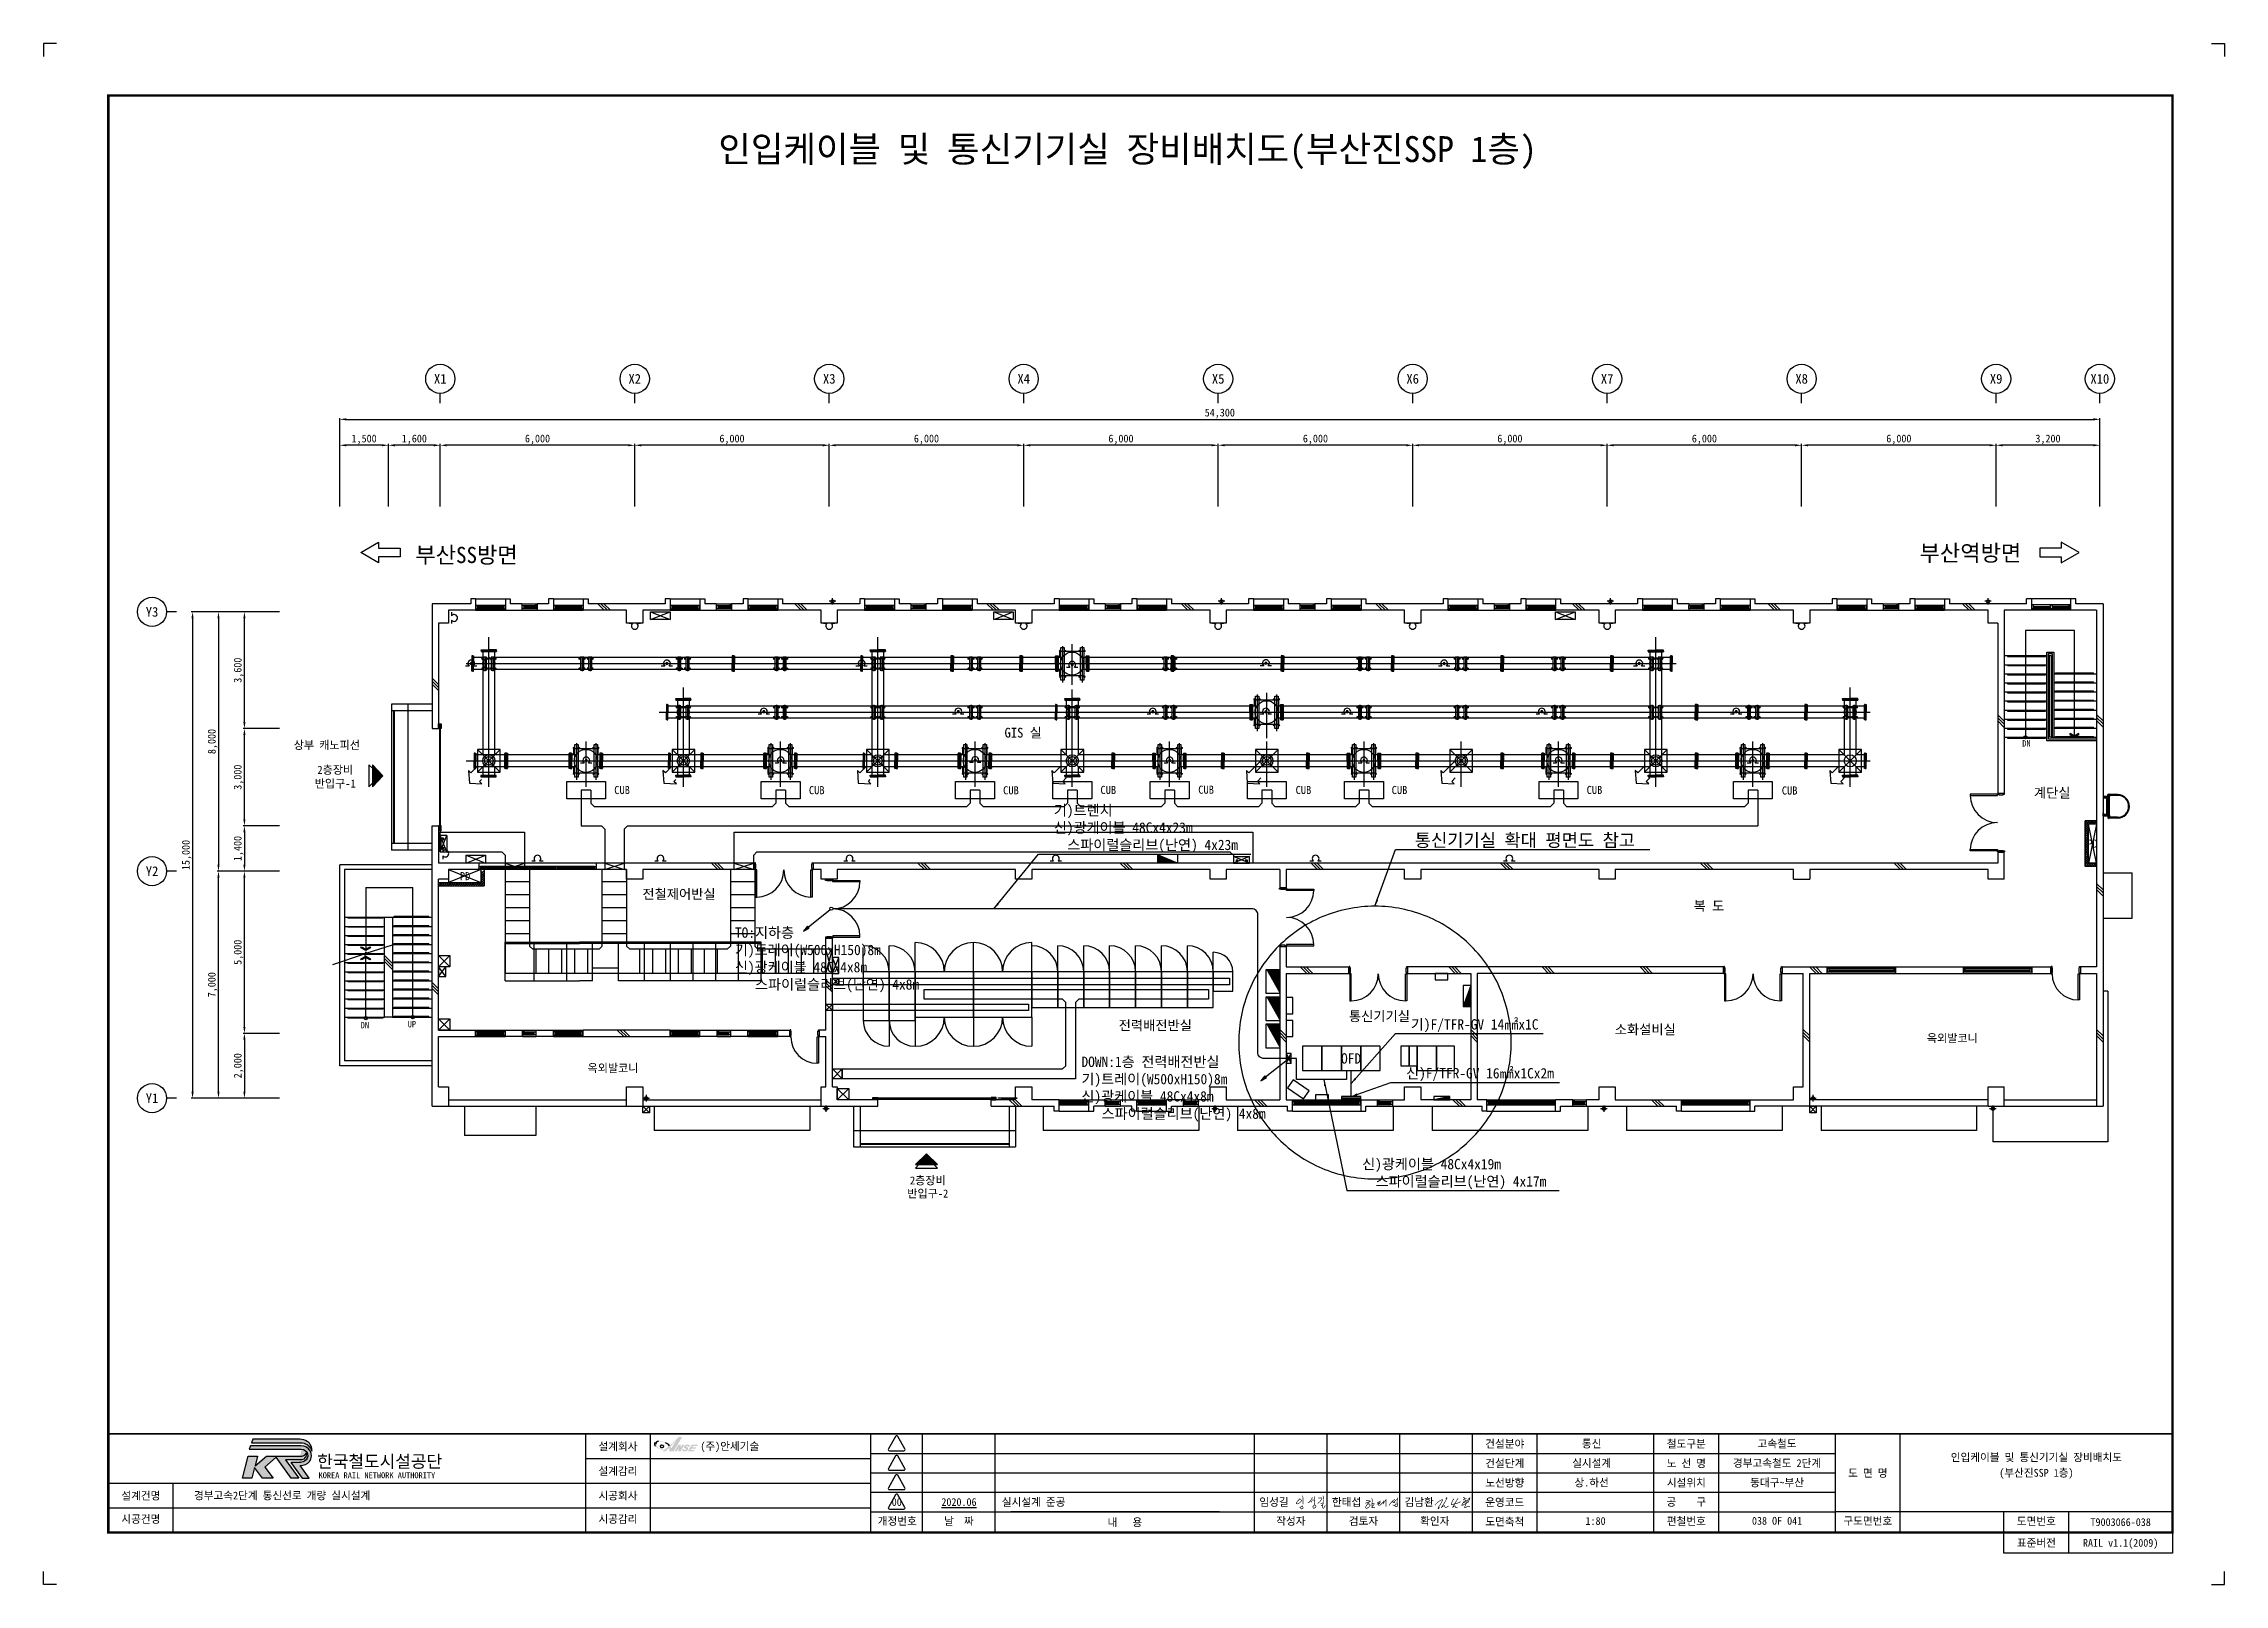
# Paper-space layout '부산진SSP-1' of a CAD drawing. Header units: millimetres. Extents: x 0 to 841, y 0 to 594.
# The model-space entities are those that its viewports show. They can reach past a viewport. Long polylines and large blocks are cut down to what shows.
import ezdxf
from ezdxf.enums import TextEntityAlignment as Align

# ---------------------------------------------------------------- set-up
doc = ezdxf.new("R2010")
doc.units = ezdxf.units.MM
doc.linetypes.add('HIDDEN', pattern=[0.375, 0.25, -0.125])
for name, color, linetype in [('TN-DIMS', 1, 'Continuous'), ('TN-LEAL', 1, 'Continuous'), ('TN-LEAT', 3, 'Continuous'), ('TN-TEXT', 6, 'Continuous'), ('TT-BASE', 253, 'Continuous'), ('TT-CABL', 4, 'Continuous'), ('TT-CTRL-JUNT', 4, 'Continuous'), ('TX-BORD', 7, 'Continuous'), ('TZ-BASE', 253, 'Continuous'), ('TZ-DIMS', 1, 'Continuous'), ('TZ-LEAL', 1, 'Continuous'), ('TZ-LEAT', 3, 'Continuous'), ('TZ-LINE', 4, 'Continuous'), ('TZ-SYMB', 2, 'Continuous'), ('TZ-TEX2', 3, 'Continuous'), ('TZ-TEXT', 3, 'Continuous')]:
    doc.layers.add(name, color=color, linetype=linetype)
doc.layers.add('TX-PAPR', color=2, linetype='Continuous', plot=False)
doc.styles.add('KORAIL', font='GulimChe.ttf')
doc.styles.get("Standard").update_dxf_attribs({"font": 'GulimChe.ttf'})
doc.styles.add('TB_TEXT', font='GulimChe.ttf')
doc.styles.add('TB_WBTXT', font='GulimChe.ttf')
doc.linetypes.add('BATTINB', pattern='A,0,-0.0025,[134,GulimChe.ttf,S=0.0025,R=0,X=-0.0025,Y=0.01],-0.005,[134,GulimChe.ttf,S=0.0025,R=180,X=0.0025,Y=0.01],-0.0025', length=0.01)
doc.dimstyles.new('D80', dxfattribs={"dimscale": 80, "dimtxt": 3, "dimasz": 2.5, "dimexe": 0.5, "dimexo": 0.5, "dimgap": 0.5, "dimtad": 1, "dimdec": 0, "dimzin": 1, "dimdsep": 46, "dimlunit": 6, "dimtxsty": 'Standard', "dimcen": 1, "dimclrd": 1, "dimclre": 1, "dimclrt": 3, "dimadec": 0, "dimazin": 0, "dimtfac": 1, "dimtdec": 0, "dimtix": 1, "dimtmove": 2, "dimatfit": 3, "dimfxl": 0, "dimtvp": 2, "dimlwd": -1, "dimlwe": -1, "dimarcsym": 0})

psp = doc.layouts.new('부산진SSP-1')

msp = doc.modelspace()

# ---------------------------------------------------------------- texts
at = {"layer": 'TN-LEAT'}
for s, p in [('X1', (-54776, -343247.7)), ('X2', (-48776, -343247.7)), ('X3', (-42776, -343247.7)), ('X4', (-36776, -343247.7)), ('X5', (-30776, -343247.7)), ('X6', (-24776, -343247.7)), ('X7', (-18776, -343247.7)), ('X8', (-12776, -343247.7)), ('X9', (-6776, -343247.7)), ('X10', (-3576, -343247.7)), ('Y3', (-63668.4, -350434.8)), ('Y2', (-63668.4, -358434.8)), ('Y1', (-63668.4, -365434.8))]:
    msp.add_text(s, height=300, dxfattribs=at).set_placement(p, align=Align.MIDDLE_CENTER)
for s, p in [('부산SS방면', (-53966, -348676)), ('부산역방면', (-7568, -348615))]:
    msp.add_text(s, height=500, dxfattribs=at).set_placement(p, align=Align.MIDDLE)
at = {"layer": 'TN-TEXT'}
for s, p in [('신)광케이블 48Cx4x8m', (-45685.1, -361394.2)), ('   스파이럴슬리브(난연) 4x8m', (-45685.1, -361927.1)), ('신)광케이블 48Cx4x8m', (-34994.6, -365378.4)), ('   스파이럴슬리브(난연) 4x8m', (-34994.6, -365911.3))]:
    msp.add_text(s, height=320, dxfattribs=at).set_placement(p, align=Align.MIDDLE_LEFT)
at = {"layer": 'TZ-BASE'}
msp.add_text('상부 캐노피선', height=250, dxfattribs=at).set_placement((-59297, -354667.5))
at = {"layer": 'TZ-BASE', "linetype": 'BATTINB'}
for s, p in [('GIS 실', (-36792, -354311.5)), ('계단실', (-5044.5, -356167.1)), ('전철제어반실', (-47410.6, -359287.3)), ('복 도', (-15634.3, -359655)), ('전력배전반실', (-32716.1, -363339.5)), ('통신기기실', (-25801.9, -363056.6)), ('소화설비실', (-17599.2, -363463.9))]:
    msp.add_text(s, height=300, dxfattribs=at).set_placement(p, align=Align.CENTER)
at = {"layer": 'TZ-BASE'}
msp.add_text('DN', height=200, dxfattribs=at).set_placement((-5839.4, -354591.4), align=Align.CENTER)
for s, height, p in [('2층장비', 250, (-58015.8, -355301.9)), ('반입구-1', 250, (-58015.8, -355725.8)), ('CUB', 250, (-49166.9, -355930.8)), ('CUB', 250, (-43160.8, -355935.3)), ('CUB', 250, (-37168.4, -355939.5)), ('CUB', 250, (-34166.1, -355928.3)), ('CUB', 250, (-31149.5, -355920.3)), ('CUB', 250, (-28145.8, -355928.9)), ('CUB', 250, (-25182.4, -355930.2)), ('CUB', 250, (-19167, -355927.8)), ('CUB', 250, (-13145.3, -355946.1)), ('PD', 250, (-3801, -357584.8)), ('PD', 250, (-54011.4, -358586.6)), ('DN', 200, (-57102.4, -363181.2)), ('UP', 200, (-55652.4, -363151.2)), ('2층장비', 250, (-39735.8, -367965.6)), ('반입구-2', 250, (-39735.8, -368370))]:
    msp.add_text(s, height=height, dxfattribs=at).set_placement(p, align=Align.MIDDLE)
for p in [(-8126, -363584.8), (-49447.3, -364507.4)]:
    msp.add_text('옥외발코니', height=250, dxfattribs=at).set_placement(p, align=Align.MIDDLE_CENTER)
at = {"layer": 'TZ-LEAT', "attachment_point": 7}
for s, insert, char_height in [('기)트렌치\\P{\\C6;신)광케이블 48Cx4x23m\\P  스파이럴슬리브(난연) 4x23m}', (-35847.1, -357866.9), 320), ('통신기기실 확대 평면도 참고', (-24713, -357720.6), 400), ('기)F/TFR-GV 14㎟x1C', (-24834, -363403.3), 320), ('{\\C6;신)F/TFR-GV 16㎟x1Cx2m}', (-24978.6, -364910.3), 320), ('{\\C6;신)광케이블 48Cx4x19m\\P  스파이럴슬리브(난연) 4x17m}', (-26334.2, -368245.8), 320)]:
    msp.add_mtext(s, dxfattribs=dict(at, insert=insert, char_height=char_height))
at = {"layer": 'TZ-TEX2'}
for s, p in [('TO:지하층', (-45685.1, -360328.4)), ('기)트레이(W500xH150)8m', (-45685.1, -360861.3)), ('DOWN:1층 전력배전반실', (-34994.6, -364312.5)), ('기)트레이(W500xH150)8m', (-34994.6, -364845.4))]:
    msp.add_text(s, height=320, dxfattribs=at).set_placement(p, align=Align.MIDDLE_LEFT)
at = {"layer": 'TZ-TEXT'}
msp.add_text('OFD', height=320, dxfattribs=at).set_placement((-26676, -364209.8), align=Align.MIDDLE_CENTER)

# ---------------------------------------------------------------- blocks, each defined once
blk = doc.blocks.new('CXGLOGO-UNIT-KRNA-COLOR')
h = blk.add_hatch(color=166)
edge = h.paths.add_edge_path()
edge.add_arc((15.3, 4.2), 10, 59.195, 87.6904)
edge.add_line((15.7, 14.2), (-14.6, 14.2))
edge.add_line((-14.6, 14.2), (-15.4, 11.9))
edge.add_line((-15.4, 11.9), (17.3, 11.9))
edge.add_arc((16.4, 4.8), 7.13, 14.4338, 82.8523, ccw=False)
edge.add_arc((17.2, 7.5), 6.18, 351.2788, 418.625)
h = blk.add_hatch(color=166)
edge = h.paths.add_edge_path()
edge.add_line((-17.6, 3.4), (-11.6, 3.4))
edge.add_line((-11.6, 3.4), (-13.1, -2.8))
edge.add_line((-13.1, -2.8), (-5.8, 3.4))
edge.add_line((-5.8, 3.4), (16.9, 3.4))
edge.add_arc((16.5, 6.7), 3.37, 277.1672, 339.2536)
edge.add_arc((16.5, 4.5), 3.37, -86.0611, 17.644, ccw=False)
edge.add_line((16.7, 1.1), (6.4, 1.1))
edge.add_line((6.4, 1.1), (15, -10.7))
edge.add_line((15, -10.7), (10.1, -10.7))
edge.add_line((10.1, -10.7), (0.4, 2.7))
edge.add_line((0.4, 2.7), (-6.9, -3.7))
edge.add_line((-6.9, -3.7), (-1.4, -10.8))
edge.add_line((-1.4, -10.8), (-8.3, -10.8))
edge.add_line((-8.3, -10.8), (-13.5, -4))
edge.add_line((-13.5, -4), (-15.1, -10.8))
edge.add_line((-15.1, -10.8), (-21.2, -10.8))
edge.add_line((-21.2, -10.8), (-17.6, 3.4))
h = blk.add_hatch(color=46)
edge = h.paths.add_edge_path()
edge.add_arc((15.4, 5.5), 6.16, 269.178, 301.5498, ccw=False)
edge.add_line((15.3, -0.7), (9.8, -0.7))
edge.add_line((9.8, -0.7), (17.2, -10.8))
edge.add_line((17.2, -10.8), (21.7, -10.8))
edge.add_line((21.7, -10.8), (15.9, -2.7))
edge.add_arc((15.5, 6.1), 8.86, 272.286, 317.0312)
edge.add_arc((16.8, 3.7), 6.34, 325.2805, 452.1314)
edge.add_line((16.5, 10), (-16, 10))
edge.add_line((-16, 10), (-16.8, 7.8))
edge.add_line((-16.8, 7.8), (16.6, 7.8))
edge.add_arc((16.8, 3.8), 3.99, -62.7193, 92.2922, ccw=False)
at = {"color": 166}
for points in [[(20.4, 12.8, 0.12498), (15.7, 14.2), (-14.6, 14.2), (-15.4, 11.9), (17.3, 11.9, -0.307728), (23.3, 6.6, 0.302614)], [(-17.6, 3.4), (-11.6, 3.4), (-13.1, -2.8), (-5.8, 3.4), (16.9, 3.4, 0.27773), (19.7, 5.5, -0.486141), (16.7, 1.1), (6.4, 1.1), (15, -10.7), (10.1, -10.7), (0.4, 2.7), (-6.9, -3.7), (-1.4, -10.8), (-8.3, -10.8), (-13.5, -4), (-15.1, -10.8), (-21.2, -10.8)]]:
    blk.add_lwpolyline(points, format="xyb", close=True, dxfattribs=at)
at = {"color": 46}
blk.add_lwpolyline([(18.6, 0.2, -0.142195), (15.3, -0.7), (9.8, -0.7), (17.2, -10.8), (21.7, -10.8), (15.9, -2.7, 0.197757), (22, 0.1, 0.61792), (16.5, 10), (-16, 10), (-16.8, 7.8), (16.6, 7.8, -0.802668)], format="xyb", close=True, dxfattribs=at)
blk = doc.blocks.new('CXGLOGO-KRNA-COLOR')
blk.add_blockref('CXGLOGO-UNIT-KRNA-COLOR', (0, 0))
at = {"color": 166, "style": 'KORAIL'}
for s, height, p in [('한국철도시설공단', 8, (26.8, -4)), ('KOREA RAIL NETWORK AUTHORITY', 3.75, (27.7, -10.8))]:
    blk.add_text(s, height=height, dxfattribs=at).set_placement(p)
blk = doc.blocks.new('TXBLKA1-KRNAH')
at = {"layer": 'TX-BORD'}
h = blk.add_hatch(color=5, dxfattribs=at)
h.paths.add_polyline_path([(241.41, 53.44, 0.096425), (239.85, 54.59, 0.1233), (237.07, 55.37, 0.107959), (236.18, 55.25, 0.147974), (235.63, 54.71, 0.146771), (235.6, 53.86, 0.166867), (235.92, 53.32, 0.084002), (237.3, 52.29, 0.125004), (238.6, 51.98, 0.324316), (238.9, 52.16, 0.181232), (238.8, 52.77, -0.176206), (238.41, 52.66, -0.165955), (238.43, 52.37, -0.236091), (238.11, 52.27, -0.163197), (237.2, 52.6, -0.211159), (236.11, 54.03, -0.492063), (237.15, 55.14, -0.264032), (241.01, 53.12, -0.023302), (238.51, 51.28), (239.75, 51.28, 0.034752), (241.24, 52.65, -0.038457), (241.29, 51.28), (242.97, 51.28), (246.25, 56.8), (244.88, 56.8, -0.036327)])
h.paths.add_polyline_path([(242.08, 52.46), (241.66, 53.16, 0.03885), (244.06, 55.69)], flags=16)
h = blk.add_hatch(color=3, dxfattribs=at)
h.paths.add_polyline_path([(244.79, 51.28), (245.61, 51.28), (247.14, 53.85), (246.32, 53.85), (245.64, 52.71), (245.64, 53.85), (244.83, 53.85), (243.3, 51.28), (244.11, 51.28), (244.79, 52.43)])
h.paths.add_polyline_path([(247.73, 51.85, -0.206701), (247.2, 51.81, -0.316027), (247.06, 51.95, -0.031225), (247.06, 52.07), (246.36, 52.07, 0.483426), (246.52, 51.35, 0.203838), (248.04, 51.43, 0.079762), (248.43, 51.8, 0.172378), (248.58, 52.3, 0.221594), (248.3, 52.81, 0.038449), (247.87, 53.02, -0.563174), (247.89, 53.34, -0.276773), (248.29, 53.37, -0.312628), (248.42, 53.08), (249.21, 53.08, 0.143901), (249.17, 53.48, 0.169249), (248.83, 53.82, 0.119216), (248.04, 53.89, 0.167621), (247.24, 53.47, 0.258991), (246.94, 52.74, 0.208246), (247.3, 52.44, -0.022645), (247.74, 52.2, -0.588103)])
h.paths.add_polyline_path([(249.56, 51.83), (249.82, 52.27), (251.36, 52.27), (251.72, 52.86), (250.18, 52.86), (250.44, 53.3), (251.98, 53.3), (252.31, 53.85), (250, 53.85), (248.47, 51.28), (250.78, 51.28), (251.1, 51.83)])
h.paths.add_polyline_path([(239.05, 53.25, 1), (237.87, 53.25, 1)])
at = {"layer": 'DEFPOINTS', "color": 1}
blk.add_line((836, 594), (841, 594), dxfattribs=at)
for points in [[(5, 594), (0, 594), (0, 589)], [(836, 594), (841, 594), (841, 589)], [(5, 0), (0, 0), (0, 5)], [(836, 0), (841, 0), (841, 5)]]:
    blk.add_lwpolyline(points, dxfattribs=at)
at = {"layer": 'TX-BORD'}
for p, q in [((234, 20), (234, 58)), ((319, 50.5), (549.5, 50.5)), ((339, 20), (339, 58)), ((367, 20), (367, 58)), ((467, 20), (467, 58)), ((495, 20), (495, 58)), ((523, 20), (523, 58)), ((549.5, 50.5), (691, 50.5)), ((576, 20), (576, 58)), ((621, 20), (621, 58)), ((646, 20), (646, 58)), ((716, 20), (716, 58)), ((209, 48.5), (319, 48.5)), ((319, 43), (549.5, 43)), ((549.5, 43), (691, 43)), ((25, 39), (319, 39)), ((50, 20), (50, 39)), ((319, 35.5), (549.5, 35.5)), ((549.5, 35.5), (691, 35.5)), ((25, 29.5), (319, 29.5)), ((319, 28), (691, 28)), ((453.5, 28), (373, 28)), ((821, 28), (691, 28)), ((756, 20), (756, 28)), ((781, 12), (781, 28))]:
    blk.add_line(p, q, dxfattribs=at)
at = {"layer": 'TX-BORD', "const_width": 1}
blk.add_lwpolyline([(821, 20), (25, 20), (25, 574), (821, 574)], close=True, dxfattribs=at)
at = {"layer": 'TX-BORD'}
for points, const_width in [([(25, 58), (821, 58)], 0.5), ([(209, 20), (209, 58)], 0.5), ([(209, 20), (209, 58)], 0.5), ([(319, 20), (319, 58)], 0.5), ([(551, 20), (551, 58)], 0.5), ([(691, 20), (691, 58)], 0.5), ([(489.16, 32.47), (490.23, 32.6)], 0.24), ([(510.02, 32.43), (511.22, 32.3), (511.29, 32.17), (511.29, 31.91), (509.68, 31.25), (511.29, 31.91), (511.93, 32.15), (511.29, 31.91), (510.45, 30.87), (510.06, 30.25), (509.86, 29.88), (509.82, 29.64), (509.85, 29.48), (509.94, 29.38), (510.07, 29.35), (510.38, 29.36), (511.09, 29.84), (511.32, 30.09), (511.53, 30.37), (511.52, 30.66), (511.47, 30.83), (511.33, 30.95), (511.02, 30.99), (510.45, 30.87)], 0.24), ([(511.96, 33.12), (512.32, 32.9), (512.39, 32.4), (512.31, 31.14), (512.21, 29.77), (512.24, 29.56), (512.39, 29.52), (512.61, 29.55), (512.95, 29.62), (513.48, 29.76)], 0.24), ([(512.31, 31.14), (512.99, 31.2), (513.13, 31.16), (513.03, 30.78), (512.21, 29.77)], 0.24), ([(514.32, 31.57), (514.59, 31.64), (515.5, 32.11), (514.59, 31.64), (514.69, 31.19), (514.15, 30.85), (514.69, 31.19), (515.47, 31.61), (514.75, 30.62), (514.93, 30.41), (515.2, 30.4), (515.62, 30.7), (516.67, 31.8), (516.69, 32.23), (516.67, 31.8), (516.66, 31.21), (517.64, 32.57), (517.67, 29.98)], 0.24), ([(521.05, 32.83), (519.79, 31.7), (518.83, 30.43), (519.79, 31.7), (520.42, 32.27), (520.32, 31.82), (520.41, 31.55), (520.64, 31.46), (521, 31.65), (520.94, 31.92), (522.01, 32.93), (522.02, 33.4), (522.01, 32.93), (521.99, 31.92), (521.99, 31.59), (521.7, 31.85), (521.99, 31.59), (522.08, 31.07), (522.06, 30.3), (521.97, 30), (521.58, 29.93), (521.29, 29.99), (521.13, 30.2), (521.17, 30.65), (521.36, 30.97), (521.77, 31.01), (522.08, 31)], 0.24), ([(521.15, 30.43), (520.87, 30.43), (520.47, 30.53), (520.28, 30.68)], 0.24)]:
    blk.add_lwpolyline(points, dxfattribs=dict(at, const_width=const_width))
for points in [[(328.58, 57.05), (325.78, 52.19, 0.57735), (326.17, 51.52), (331.78, 51.52, 0.57735), (332.17, 52.19), (329.36, 57.05, 0.57735)], [(328.58, 49.55), (325.78, 44.69, 0.57735), (326.17, 44.02), (331.78, 44.02, 0.57735), (332.17, 44.69), (329.36, 49.55, 0.57735)], [(328.58, 42.05), (325.78, 37.19, 0.57735), (326.17, 36.52), (331.78, 36.52, 0.57735), (332.17, 37.19), (329.36, 42.05, 0.57735)], [(328.58, 34.55), (325.78, 29.69, 0.57735), (326.17, 29.02), (331.78, 29.02, 0.57735), (332.17, 29.69), (329.36, 34.55, 0.57735)]]:
    blk.add_lwpolyline(points, format="xyb", close=True, dxfattribs=at)
at = {"layer": 'TX-BORD', "const_width": 0.24}
for points in [[(485.57, 34.24, -0.031521), (485.64, 32.12, 0.015452), (485.64, 30.85, 0.488947)], [(489.3, 33.6, -0.116912), (488.11, 31.72, -0.245276), (487.54, 31.55, -2.571837)], [(490.15, 33.87, -0.089273), (490.12, 31.67, 0.068943), (490.06, 30.69, 0.261353)], [(493.32, 34.22, -0.102288), (493.6, 33.42, -0.080289), (493.6, 33.07, 0.066761), (493.58, 32.62, -0.06278), (493.53, 31.56, 8.85417)], [(547.43, 33.59, -0.145348), (547.88, 33.43, -0.307225), (547.95, 33.23, -0.212679), (547.38, 32.49, -0.113681), (548.62, 33.04, -0.266507), (548.74, 33, -3.538723)], [(484.54, 33.09, 0.071134), (483.15, 31.48, 0.394214), (483.21, 31.1, 0.224261), (483.52, 31.04, 0.193438), (484.97, 32.08, 0.544983), (484.67, 32.72, 0.066146), (484.03, 32.72, 27.196208)], [(484.41, 29.84, 0.02121), (484.98, 29.12, 0.409369), (485.14, 29.11, -0.211811), (485.49, 29.21, 0.416377), (485.62, 29.3, 0.123643), (485.54, 30.12, 0.523631), (485.28, 30.19, -0.072983), (484.51, 29.7, 0.005941)], [(488.57, 32.27, -0.142438), (489.07, 31.68, 5.949847)], [(490.05, 30.54, 0.235154), (489.49, 29.9, 0.345857), (489.7, 29.41, 0.306746), (490.2, 29.45, 0.103095), (490.63, 29.98, 0.395571), (490.49, 30.5, 0.242915), (490.05, 30.54, 6.064713)], [(491.55, 33.36, 0.139976), (491.83, 33.26, 0.096355), (492.64, 33.37, -0.240321), (492.85, 33.34, -0.353191), (492.93, 33.05, -0.157335), (491.33, 31.22, -6.381378)], [(492.46, 31.11), (493.22, 31.4, -0.375176), (493.45, 31.31, -0.266244), (493.45, 31.13, -0.042219), (493.07, 30.6, -0.159939), (492.63, 30.34, -0.171647), (493.2, 30.37, -0.458058), (493.29, 30.17, 0.159326), (493.23, 29.58, 0.227707), (493.39, 29.37, 0.407988), (493.73, 29.47, -0.001483), (493.89, 29.78, 0.004186), (494.14, 30.24, -0.100484), (494.33, 30.47, -0.346277)], [(536.7, 30.48, -0.382901), (536.65, 30.71, -0.12512), (539.4, 32.69, -0.474239), (539.59, 32.59, -0.046113), (537.92, 29.73, 0.151113), (537.77, 29.29, 0.58991), (537.88, 29.22, 0.096338), (538.33, 29.72, 2.196927)], [(540.73, 33.09, -0.071383), (541.05, 33.41, -0.346917), (541.16, 33.41, -0.258278), (541.18, 33.35, -0.079918), (541.06, 32.96, -0.048596), (539.06, 29.69, 0.947427), (539.13, 29.64, -0.022437), (540.04, 30.36, -0.344585), (540.2, 30.35, -0.12284), (540.25, 30.29, 0.011347), (540.43, 29.85, 0.194638), (540.6, 29.69, 0.189435), (540.9, 29.69, 0.009404), (541.84, 30.24, 3.287276)], [(543.84, 33.07, 0.030212), (542.85, 31.06, 0.575113), (543.08, 30.76, 0.043168), (545.96, 31.58, 0.237594), (546.32, 31.98, 1.260425)], [(545.61, 33.11, 0.150889), (545.13, 32.65, 0.025288), (543.37, 29.61), (544.07, 30.23, -0.448359), (544.33, 30.16, 0.073819), (544.59, 29.67, 0.359456), (544.94, 29.59, 0.031982), (545.26, 29.77, 3.102048)], [(547.6, 31.85, 0.23976), (547.57, 31.5, 0.345796), (547.69, 31.43, 0.195352), (548.64, 32.18, 0.393888), (548.6, 32.35, 0.293784), (548.35, 32.35, 0.099623), (547.44, 31.43, 0.02205), (546.93, 30.69, 0.380988), (546.98, 30.44, 0.18866), (547.1, 30.41), (549.22, 31.59, 0.122154), (549.44, 31.8), (550.04, 33.22, 0.396041), (549.99, 33.36, 0.224142), (549.88, 33.36, 0.078358), (549.02, 32.08), (547.95, 29.67, 0.444285), (547.97, 29.61), (548.29, 29.6, 0.179185), (548.5, 29.67), (549.15, 30.07, -0.135616), (549.34, 30.12), (550.04, 30.11)]]:
    blk.add_lwpolyline(points, format="xyb", dxfattribs=at)
at = {"layer": 'TX-BORD'}
blk.add_lwpolyline([(821, 20), (821, 12), (756, 12), (756, 20)], close=True, dxfattribs=at)
at = {"layer": 'TX-BORD', "color": 3}
blk.add_circle((238.46, 53.25), 0.594, dxfattribs=at)
at = {"layer": 'TX-BORD', "color": 5}
for centre, radius, start, end in [((237.04, 54.23), 1.49, 161.17216, 194.57108), ((236.55, 54.06), 0.967, 192.10036, 229.99429), ((237.06, 54.19), 0.96, 84.64387, 189.44431), ((237.68, 50.02), 5.06, 42.58477, 64.6157)]:
    blk.add_arc(centre, radius, start, end, dxfattribs=at)
at = {"layer": 'TX-BORD', "xscale": 0.6, "yscale": 0.6}
blk.add_blockref('CXGLOGO-KRNA-COLOR', (89.41, 47.41), dxfattribs=at)
at = {"layer": 'TX-BORD', "style": 'TB_TEXT'}
for s, p in [('설계회사', (221.5, 53.25)), ('건설분야', (563.5, 54.25)), ('철도구분', (633.5, 54.25)), ('설계감리', (221.5, 43.75)), ('건설단계', (563.5, 46.75)), ('노 선 명', (633.5, 46.75)), ('도 면 명', (703.5, 43)), ('설계건명', (37.5, 34.25)), ('시공회사', (221.5, 34.25)), ('노선방향', (563.5, 39.25)), ('시설위치', (633.5, 39.25)), ('시공건명', (37.5, 25.25)), ('시공감리', (221.5, 25.25)), ('개정번호', (329.21, 24.5)), ('날  짜', (353, 24.5)), ('내   용', (417, 24)), ('작성자', (481, 24.5)), ('검토자', (509, 24.5)), ('확인자', (536.5, 24.5)), ('운영코드', (563.5, 31.75)), ('도면축척', (563.5, 24.25)), ('공    구', (633.5, 31.75)), ('편철번호', (633.5, 24.5)), ('구도면번호', (703.5, 24.51)), ('도면번호', (768.5, 24.51))]:
    blk.add_text(s, height=3, dxfattribs=at).set_placement(p, align=Align.MIDDLE)
blk.add_text('표준버전', height=3, dxfattribs=at).set_placement((768.5, 16), align=Align.MIDDLE_CENTER)
at = {"layer": 'TX-BORD', "style": 'TB_TEXT', "flags": 1}
blk.add_attdef('TD_CLASSCODE', text='', height=3, dxfattribs=at).set_placement((25, 577.54), align=Align.MIDDLE_LEFT)
at = {"layer": 'TX-BORD'}
for tag, height, style, p in [('TB_MTITIL', 10, 'TB_WBTXT', (418, 553.33)), ('TB_STITL', 7, 'TB_WBTXT', (418, 538.33)), ('TR_RNUM4', 3, 'TB_TEXT', (329, 54.25)), ('TR_RDAT4', 3, 'TB_TEXT', (353, 54.25)), ('TD_FIELD', 3, 'TB_TEXT', (597, 54.25)), ('TD_RLCLASS', 3, 'TB_TEXT', (668.5, 54.25)), ('TD_DNAME_TOP', 3, 'TB_TEXT', (768.5, 48.98)), ('TR_RNUM3', 3, 'TB_TEXT', (329, 46.75)), ('TR_RDAT3', 3, 'TB_TEXT', (353, 46.75)), ('TD_CSTEP', 3, 'TB_TEXT', (597, 46.75)), ('TD_RLNAME', 3, 'TB_TEXT', (668.5, 46.75)), ('TD_DNAME_MAIN', 3, 'TB_TEXT', (768.5, 43)), ('TR_RNUM2', 3, 'TB_TEXT', (329, 39.25)), ('TR_RDAT2', 3, 'TB_TEXT', (353, 39.25)), ('TD_DIRCODE', 3, 'TB_TEXT', (597, 39.25)), ('TD_RLSECT', 3, 'TB_TEXT', (668.5, 39.25)), ('TD_DNAME_BOT', 3, 'TB_TEXT', (768.5, 36.98)), ('TR_RNUM1', 3, 'TB_TEXT', (329, 31.75)), ('TR_RDAT1', 3, 'TB_TEXT', (353, 31.75)), ('TD_SYSCODE', 3, 'TB_TEXT', (597, 31.75)), ('SCALE', 3, 'TB_TEXT', (598.5, 24.45)), ('TD_CSECT', 3, 'TB_TEXT', (668.5, 31.75)), ('TD_DWGNO', 3, 'TB_TEXT', (668.5, 24.5)), ('TD_DWGCODE_PREV', 3, 'TB_TEXT', (736, 24)), ('TD_DWGCODE', 3, 'TB_TEXT', (801, 24)), ('TD_VERSION', 3, 'TB_TEXT', (801, 16))]:
    blk.add_attdef(tag, text='', height=height, dxfattribs=dict(at, style=style)).set_placement(p, align=Align.MIDDLE_CENTER)
at = {"layer": 'TX-BORD', "style": 'TB_TEXT'}
for tag, p in [('TD_DCOMP', (253.27, 53.25)), ('TR_RCON4', (369.52, 54.25)), ('TR_DGN4', (468.83, 54.25)), ('TR_CHK4', (496.83, 54.25)), ('TR_APP4', (524.83, 54.25)), ('TD_DSCCOMP', (253.27, 43.75)), ('TR_RCON3', (369.52, 46.75)), ('TR_DGN3', (468.83, 46.75)), ('TR_CHK3', (496.83, 46.75)), ('TR_APP3', (524.83, 46.75)), ('TD_DNAME', (58, 34.25)), ('TD_CCOMP', (253.27, 34.25)), ('TR_RCON2', (369.52, 39.25)), ('TR_DGN2', (468.83, 39.25)), ('TR_CHK2', (496.83, 39.25)), ('TR_APP2', (524.83, 39.25)), ('TD_CNAME', (58, 25.15)), ('TD_CSCOMP', (253.27, 25.25)), ('TR_RCON1', (369.52, 31.75)), ('TR_DGN1', (468.83, 31.75)), ('TR_CHK1', (496.83, 31.75)), ('TR_APP1', (524.83, 31.75))]:
    blk.add_attdef(tag, text='', height=3, dxfattribs=at).set_placement(p, align=Align.MIDDLE_LEFT)
blk = doc.blocks.new('*D1561')
at = {"layer": 'DEFPOINTS', "color": 0}
for p in [(-61618, -358435), (-59693, -358435), (-59693, -365435)]:
    blk.add_point(p, dxfattribs=at)
at = {"layer": 'TN-DIMS', "color": 1}
for p, q in [((-59733, -358435), (-61658, -358435)), ((-61618, -365235), (-61618, -358635)), ((-59733, -365435), (-61658, -365435))]:
    blk.add_line(p, q, dxfattribs=at)
for points in [[(-61652, -358635), (-61585, -358635), (-61618, -358435)], [(-61652, -365235), (-61585, -365235), (-61618, -365435)]]:
    blk.add_solid(points, dxfattribs=at)
at = {"layer": 'TN-DIMS', "color": 3, "insert": (-61796, -361935), "char_height": 240, "attachment_point": 5, "rotation": 90}
blk.add_mtext('7,000', dxfattribs=at)
blk = doc.blocks.new('*D1562')
at = {"layer": 'DEFPOINTS', "color": 0}
for p in [(-59693, -350435), (-61618, -358435), (-59693, -358435)]:
    blk.add_point(p, dxfattribs=at)
at = {"layer": 'TN-DIMS', "color": 1}
for p, q in [((-59733, -350435), (-61658, -350435)), ((-61618, -350635), (-61618, -358235)), ((-59733, -358435), (-61658, -358435))]:
    blk.add_line(p, q, dxfattribs=at)
for points in [[(-61652, -350635), (-61585, -350635), (-61618, -350435)], [(-61652, -358235), (-61585, -358235), (-61618, -358435)]]:
    blk.add_solid(points, dxfattribs=at)
at = {"layer": 'TN-DIMS', "color": 3, "insert": (-61796, -354435), "char_height": 240, "attachment_point": 5, "rotation": 90}
blk.add_mtext('8,000', dxfattribs=at)
blk = doc.blocks.new('*D1563')
at = {"layer": 'DEFPOINTS', "color": 0}
for p in [(-59693, -350435), (-62418, -365435), (-59693, -365435)]:
    blk.add_point(p, dxfattribs=at)
at = {"layer": 'TN-DIMS', "color": 1}
for p, q in [((-59733, -350435), (-62458, -350435)), ((-62418, -350635), (-62418, -365235)), ((-59733, -365435), (-62458, -365435))]:
    blk.add_line(p, q, dxfattribs=at)
for points in [[(-62452, -350635), (-62385, -350635), (-62418, -350435)], [(-62452, -365235), (-62385, -365235), (-62418, -365435)]]:
    blk.add_solid(points, dxfattribs=at)
at = {"layer": 'TN-DIMS', "color": 3, "insert": (-62596, -357935), "char_height": 240, "attachment_point": 5, "rotation": 90}
blk.add_mtext('15,000', dxfattribs=at)
blk = doc.blocks.new('*D1564')
at = {"layer": 'DEFPOINTS', "color": 0}
for p in [(-54776, -345298), (-54776, -347223), (-48776, -347223)]:
    blk.add_point(p, dxfattribs=at)
at = {"layer": 'TN-DIMS', "color": 1}
for p, q in [((-54776, -347183), (-54776, -345258)), ((-48976, -345298), (-54576, -345298)), ((-48776, -347183), (-48776, -345258))]:
    blk.add_line(p, q, dxfattribs=at)
for points in [[(-54576, -345264), (-54576, -345331), (-54776, -345298)], [(-48976, -345264), (-48976, -345331), (-48776, -345298)]]:
    blk.add_solid(points, dxfattribs=at)
at = {"layer": 'TN-DIMS', "color": 3, "insert": (-51776, -345120), "char_height": 240, "attachment_point": 5}
blk.add_mtext('6,000', dxfattribs=at)
blk = doc.blocks.new('*D1565')
at = {"layer": 'DEFPOINTS', "color": 0}
for p in [(-3576, -344498), (-57876, -347223), (-3576, -347223)]:
    blk.add_point(p, dxfattribs=at)
at = {"layer": 'TN-DIMS', "color": 1}
for p, q in [((-57876, -347183), (-57876, -344458)), ((-3576, -347183), (-3576, -344458)), ((-57676, -344498), (-3776, -344498))]:
    blk.add_line(p, q, dxfattribs=at)
for points in [[(-57676, -344464), (-57676, -344531), (-57876, -344498)], [(-3776, -344464), (-3776, -344531), (-3576, -344498)]]:
    blk.add_solid(points, dxfattribs=at)
at = {"layer": 'TN-DIMS', "color": 3, "insert": (-30726, -344320), "char_height": 240, "attachment_point": 5}
blk.add_mtext('54,300', dxfattribs=at)
blk = doc.blocks.new('*D1566')
at = {"layer": 'DEFPOINTS', "color": 0}
for p in [(-48776, -345298), (-48776, -347223), (-42776, -347223)]:
    blk.add_point(p, dxfattribs=at)
at = {"layer": 'TN-DIMS', "color": 1}
for p, q in [((-48776, -347183), (-48776, -345258)), ((-42976, -345298), (-48576, -345298)), ((-42776, -347183), (-42776, -345258))]:
    blk.add_line(p, q, dxfattribs=at)
for points in [[(-48576, -345264), (-48576, -345331), (-48776, -345298)], [(-42976, -345264), (-42976, -345331), (-42776, -345298)]]:
    blk.add_solid(points, dxfattribs=at)
at = {"layer": 'TN-DIMS', "color": 3, "insert": (-45776, -345120), "char_height": 240, "attachment_point": 5}
blk.add_mtext('6,000', dxfattribs=at)
blk = doc.blocks.new('*D1567')
at = {"layer": 'DEFPOINTS', "color": 0}
for p in [(-42776, -345298), (-42776, -347223), (-36776, -347223)]:
    blk.add_point(p, dxfattribs=at)
at = {"layer": 'TN-DIMS', "color": 1}
for p, q in [((-42776, -347183), (-42776, -345258)), ((-36976, -345298), (-42576, -345298)), ((-36776, -347183), (-36776, -345258))]:
    blk.add_line(p, q, dxfattribs=at)
for points in [[(-42576, -345264), (-42576, -345331), (-42776, -345298)], [(-36976, -345264), (-36976, -345331), (-36776, -345298)]]:
    blk.add_solid(points, dxfattribs=at)
at = {"layer": 'TN-DIMS', "color": 3, "insert": (-39776, -345120), "char_height": 240, "attachment_point": 5}
blk.add_mtext('6,000', dxfattribs=at)
blk = doc.blocks.new('*D1568')
at = {"layer": 'DEFPOINTS', "color": 0}
for p in [(-36776, -345298), (-36776, -347223), (-30776, -347223)]:
    blk.add_point(p, dxfattribs=at)
at = {"layer": 'TN-DIMS', "color": 1}
for p, q in [((-36776, -347183), (-36776, -345258)), ((-30976, -345298), (-36576, -345298)), ((-30776, -347183), (-30776, -345258))]:
    blk.add_line(p, q, dxfattribs=at)
for points in [[(-36576, -345264), (-36576, -345331), (-36776, -345298)], [(-30976, -345264), (-30976, -345331), (-30776, -345298)]]:
    blk.add_solid(points, dxfattribs=at)
at = {"layer": 'TN-DIMS', "color": 3, "insert": (-33776, -345120), "char_height": 240, "attachment_point": 5}
blk.add_mtext('6,000', dxfattribs=at)
blk = doc.blocks.new('*D1569')
at = {"layer": 'DEFPOINTS', "color": 0}
for p in [(-24776, -345298), (-24776, -347223), (-18776, -347223)]:
    blk.add_point(p, dxfattribs=at)
at = {"layer": 'TN-DIMS', "color": 1}
for p, q in [((-24776, -347183), (-24776, -345258)), ((-18976, -345298), (-24576, -345298)), ((-18776, -347183), (-18776, -345258))]:
    blk.add_line(p, q, dxfattribs=at)
for points in [[(-24576, -345264), (-24576, -345331), (-24776, -345298)], [(-18976, -345264), (-18976, -345331), (-18776, -345298)]]:
    blk.add_solid(points, dxfattribs=at)
at = {"layer": 'TN-DIMS', "color": 3, "insert": (-21776, -345120), "char_height": 240, "attachment_point": 5}
blk.add_mtext('6,000', dxfattribs=at)
blk = doc.blocks.new('*D1570')
at = {"layer": 'DEFPOINTS', "color": 0}
for p in [(-18776, -345298), (-18776, -347223), (-12776, -347223)]:
    blk.add_point(p, dxfattribs=at)
at = {"layer": 'TN-DIMS', "color": 1}
for p, q in [((-18776, -347183), (-18776, -345258)), ((-12976, -345298), (-18576, -345298)), ((-12776, -347183), (-12776, -345258))]:
    blk.add_line(p, q, dxfattribs=at)
for points in [[(-18576, -345264), (-18576, -345331), (-18776, -345298)], [(-12976, -345264), (-12976, -345331), (-12776, -345298)]]:
    blk.add_solid(points, dxfattribs=at)
at = {"layer": 'TN-DIMS', "color": 3, "insert": (-15776, -345120), "char_height": 240, "attachment_point": 5}
blk.add_mtext('6,000', dxfattribs=at)
blk = doc.blocks.new('*D1572')
at = {"layer": 'DEFPOINTS', "color": 0}
for p in [(-12776, -345298), (-12776, -347223), (-6776, -347223)]:
    blk.add_point(p, dxfattribs=at)
at = {"layer": 'TN-DIMS', "color": 1}
for p, q in [((-12776, -347183), (-12776, -345258)), ((-6976, -345298), (-12576, -345298)), ((-6776, -347183), (-6776, -345258))]:
    blk.add_line(p, q, dxfattribs=at)
for points in [[(-12576, -345264), (-12576, -345331), (-12776, -345298)], [(-6976, -345264), (-6976, -345331), (-6776, -345298)]]:
    blk.add_solid(points, dxfattribs=at)
at = {"layer": 'TN-DIMS', "color": 3, "insert": (-9776, -345120), "char_height": 240, "attachment_point": 5}
blk.add_mtext('6,000', dxfattribs=at)
blk = doc.blocks.new('*D1573')
at = {"layer": 'DEFPOINTS', "color": 0}
for p in [(-6776, -345298), (-6776, -347223), (-3576, -347223)]:
    blk.add_point(p, dxfattribs=at)
at = {"layer": 'TN-DIMS', "color": 1}
for p, q in [((-6776, -347183), (-6776, -345258)), ((-3776, -345298), (-6576, -345298)), ((-3576, -347183), (-3576, -345258))]:
    blk.add_line(p, q, dxfattribs=at)
for points in [[(-6576, -345264), (-6576, -345331), (-6776, -345298)], [(-3776, -345264), (-3776, -345331), (-3576, -345298)]]:
    blk.add_solid(points, dxfattribs=at)
at = {"layer": 'TN-DIMS', "color": 3, "insert": (-5176, -345120), "char_height": 240, "attachment_point": 5}
blk.add_mtext('3,200', dxfattribs=at)
blk = doc.blocks.new('*D1571')
at = {"layer": 'DEFPOINTS', "color": 0}
for p in [(-30776, -345298), (-30776, -347223), (-24776, -347223)]:
    blk.add_point(p, dxfattribs=at)
at = {"layer": 'TN-DIMS', "color": 1}
for p, q in [((-30776, -347183), (-30776, -345258)), ((-24976, -345298), (-30576, -345298)), ((-24776, -347183), (-24776, -345258))]:
    blk.add_line(p, q, dxfattribs=at)
for points in [[(-30576, -345264), (-30576, -345331), (-30776, -345298)], [(-24976, -345264), (-24976, -345331), (-24776, -345298)]]:
    blk.add_solid(points, dxfattribs=at)
at = {"layer": 'TN-DIMS', "color": 3, "insert": (-27776, -345120), "char_height": 240, "attachment_point": 5}
blk.add_mtext('6,000', dxfattribs=at)
blk = doc.blocks.new('*D1558')
at = {"layer": 'DEFPOINTS', "color": 0}
for p in [(-59693, -357035), (-60818, -358435), (-59693, -358435)]:
    blk.add_point(p, dxfattribs=at)
at = {"layer": 'TN-DIMS', "color": 1}
for p, q in [((-59733, -357035), (-60858, -357035)), ((-60818, -357235), (-60818, -358235)), ((-59733, -358435), (-60858, -358435))]:
    blk.add_line(p, q, dxfattribs=at)
for points in [[(-60852, -357235), (-60785, -357235), (-60818, -357035)], [(-60852, -358235), (-60785, -358235), (-60818, -358435)]]:
    blk.add_solid(points, dxfattribs=at)
at = {"layer": 'TN-DIMS', "color": 3, "insert": (-60996, -357735), "char_height": 240, "attachment_point": 5, "rotation": 90}
blk.add_mtext('1,400', dxfattribs=at)
blk = doc.blocks.new('*D1559')
at = {"layer": 'DEFPOINTS', "color": 0}
for p in [(-60818, -354035), (-59693, -354035), (-59693, -357035)]:
    blk.add_point(p, dxfattribs=at)
at = {"layer": 'TN-DIMS', "color": 1}
for p, q in [((-59733, -354035), (-60858, -354035)), ((-60818, -356835), (-60818, -354235)), ((-59733, -357035), (-60858, -357035))]:
    blk.add_line(p, q, dxfattribs=at)
for points in [[(-60852, -354235), (-60785, -354235), (-60818, -354035)], [(-60852, -356835), (-60785, -356835), (-60818, -357035)]]:
    blk.add_solid(points, dxfattribs=at)
at = {"layer": 'TN-DIMS', "color": 3, "insert": (-60996, -355535), "char_height": 240, "attachment_point": 5, "rotation": 90}
blk.add_mtext('3,000', dxfattribs=at)
blk = doc.blocks.new('*D1560')
at = {"layer": 'DEFPOINTS', "color": 0}
for p in [(-60818, -350435), (-59693, -350435), (-59693, -354035)]:
    blk.add_point(p, dxfattribs=at)
at = {"layer": 'TN-DIMS', "color": 1}
for p, q in [((-59733, -350435), (-60858, -350435)), ((-60818, -353835), (-60818, -350635)), ((-59733, -354035), (-60858, -354035))]:
    blk.add_line(p, q, dxfattribs=at)
for points in [[(-60852, -350635), (-60785, -350635), (-60818, -350435)], [(-60852, -353835), (-60785, -353835), (-60818, -354035)]]:
    blk.add_solid(points, dxfattribs=at)
at = {"layer": 'TN-DIMS', "color": 3, "insert": (-60996, -352235), "char_height": 240, "attachment_point": 5, "rotation": 90}
blk.add_mtext('3,600', dxfattribs=at)
blk = doc.blocks.new('*D1574')
at = {"layer": 'DEFPOINTS', "color": 0}
for p in [(-59693, -363435), (-60818, -365435), (-59693, -365435)]:
    blk.add_point(p, dxfattribs=at)
at = {"layer": 'TN-DIMS', "color": 1}
for p, q in [((-59733, -363435), (-60858, -363435)), ((-60818, -363635), (-60818, -365235)), ((-59733, -365435), (-60858, -365435))]:
    blk.add_line(p, q, dxfattribs=at)
for points in [[(-60852, -363635), (-60785, -363635), (-60818, -363435)], [(-60852, -365235), (-60785, -365235), (-60818, -365435)]]:
    blk.add_solid(points, dxfattribs=at)
at = {"layer": 'TN-DIMS', "color": 3, "insert": (-60996, -364435), "char_height": 240, "attachment_point": 5, "rotation": 90}
blk.add_mtext('2,000', dxfattribs=at)
blk = doc.blocks.new('*D1575')
at = {"layer": 'DEFPOINTS', "color": 0}
for p in [(-60818, -358435), (-59693, -358435), (-59693, -363435)]:
    blk.add_point(p, dxfattribs=at)
at = {"layer": 'TN-DIMS', "color": 1}
for p, q in [((-59733, -358435), (-60858, -358435)), ((-60818, -363235), (-60818, -358635)), ((-59733, -363435), (-60858, -363435))]:
    blk.add_line(p, q, dxfattribs=at)
for points in [[(-60852, -358635), (-60785, -358635), (-60818, -358435)], [(-60852, -363235), (-60785, -363235), (-60818, -363435)]]:
    blk.add_solid(points, dxfattribs=at)
at = {"layer": 'TN-DIMS', "color": 3, "insert": (-60996, -360935), "char_height": 240, "attachment_point": 5, "rotation": 90}
blk.add_mtext('5,000', dxfattribs=at)
blk = doc.blocks.new('*D1576')
at = {"layer": 'DEFPOINTS', "color": 0}
for p in [(-57876, -345298), (-57876, -347223), (-56376, -347223)]:
    blk.add_point(p, dxfattribs=at)
at = {"layer": 'TN-DIMS', "color": 1}
for p, q in [((-57876, -347183), (-57876, -345258)), ((-56576, -345298), (-57676, -345298)), ((-56376, -347183), (-56376, -345258))]:
    blk.add_line(p, q, dxfattribs=at)
for points in [[(-57676, -345264), (-57676, -345331), (-57876, -345298)], [(-56576, -345264), (-56576, -345331), (-56376, -345298)]]:
    blk.add_solid(points, dxfattribs=at)
at = {"layer": 'TN-DIMS', "color": 3, "insert": (-57126, -345120), "char_height": 240, "attachment_point": 5}
blk.add_mtext('1,500', dxfattribs=at)
blk = doc.blocks.new('*D1577')
at = {"layer": 'DEFPOINTS', "color": 0}
for p in [(-56376, -345298), (-56376, -347223), (-54776, -347223)]:
    blk.add_point(p, dxfattribs=at)
at = {"layer": 'TN-DIMS', "color": 1}
for p, q in [((-56376, -347183), (-56376, -345258)), ((-54976, -345298), (-56176, -345298)), ((-54776, -347183), (-54776, -345258))]:
    blk.add_line(p, q, dxfattribs=at)
for points in [[(-56176, -345264), (-56176, -345331), (-56376, -345298)], [(-54976, -345264), (-54976, -345331), (-54776, -345298)]]:
    blk.add_solid(points, dxfattribs=at)
at = {"layer": 'TN-DIMS', "color": 3, "insert": (-55576, -345120), "char_height": 240, "attachment_point": 5}
blk.add_mtext('1,600', dxfattribs=at)

# ---------------------------------------------------------------- dimensions: what is measured, and where the dimension line sits
at = {"layer": 'TN-DIMS'}
for base, p1, p2, picture, middle in [((-3576, -344497.7), (-57876, -347223), (-3576, -347223), '*D1565', (-30726, -344319.8)), ((-56376, -345297.7), (-54776, -347223), (-56376, -347223), '*D1577', (-55576, -345119.8))]:
    dim = msp.add_linear_dim(base=base, p1=p1, p2=p2, dimstyle='D80', dxfattribs=at)
    dim.commit()
    dim.dimension.update_dxf_attribs({"geometry": picture, "text_midpoint": middle})
for base, p1, p2, angle, picture, middle in [((-57876, -345297.7), (-56376, -347223), (-57876, -347223), 180, '*D1576', (-57126, -345119.8)), ((-54776, -345297.7), (-48776, -347223), (-54776, -347223), 180, '*D1564', (-51776, -345120)), ((-48776, -345297.7), (-42776, -347223), (-48776, -347223), 180, '*D1566', (-45776, -345120)), ((-42776, -345297.7), (-36776, -347223), (-42776, -347223), 180, '*D1567', (-39776, -345120)), ((-36776, -345297.7), (-30776, -347223), (-36776, -347223), 180, '*D1568', (-33776, -345120)), ((-30776, -345297.7), (-24776, -347223), (-30776, -347223), 180, '*D1571', (-27776, -345120)), ((-24776, -345297.7), (-18776, -347223), (-24776, -347223), 180, '*D1569', (-21776, -345120)), ((-18776, -345297.7), (-12776, -347223), (-18776, -347223), 180, '*D1570', (-15776, -345120)), ((-12776, -345297.7), (-6776, -347223), (-12776, -347223), 180, '*D1572', (-9776, -345120)), ((-6776, -345297.7), (-3576, -347223), (-6776, -347223), 180, '*D1573', (-5176, -345120)), ((-62418.4, -365434.8), (-59693.1, -350434.8), (-59693.1, -365434.8), 270, '*D1563', (-62596.2, -357934.8)), ((-61618.4, -358434.8), (-59693.1, -350434.8), (-59693.1, -358434.8), 270, '*D1562', (-61796.1, -354434.8)), ((-60818.4, -350434.8), (-59693.1, -354034.8), (-59693.1, -350434.8), 90, '*D1560', (-60996.1, -352234.8)), ((-60818.4, -354034.8), (-59693.1, -357034.8), (-59693.1, -354034.8), 90, '*D1559', (-60996.1, -355534.8)), ((-60818.4, -358434.8), (-59693.1, -357034.8), (-59693.1, -358434.8), 270, '*D1558', (-60996.2, -357734.8)), ((-61618.4, -358434.8), (-59693.1, -365434.8), (-59693.1, -358434.8), 90, '*D1561', (-61796.1, -361934.8)), ((-60818.4, -358434.8), (-59693.1, -363434.8), (-59693.1, -358434.8), 90, '*D1575', (-60996.1, -360934.8)), ((-60818.4, -365434.8), (-59693.1, -363434.8), (-59693.1, -365434.8), 270, '*D1574', (-60996.1, -364434.8))]:
    dim = msp.add_linear_dim(base=base, p1=p1, p2=p2, angle=angle, dimstyle='D80', dxfattribs=at)
    dim.commit()
    dim.dimension.update_dxf_attribs({"geometry": picture, "text_midpoint": middle})

# ---------------------------------------------------------------- hatches: boundary and pattern name
at = {"layer": 'TT-BASE'}
h = msp.add_hatch(color=256, dxfattribs=at)
h.dxf.hatch_style = 1
h.paths.add_polyline_path([(-22986, -361954.8), (-23216, -362604.8), (-22986, -362604.8)])
h = msp.add_hatch(color=256, dxfattribs=at)
h.dxf.hatch_style = 1
h.paths.add_polyline_path([(-26376, -365434.8), (-26976, -365434.8), (-26976, -365484.8), (-26376, -365484.8)])
h = msp.add_hatch(color=256, dxfattribs=at)
h.dxf.hatch_style = 1
h.paths.add_polyline_path([(-23626, -365384.8), (-24126, -365484.8), (-23626, -365484.8)])
at = {"layer": 'TZ-BASE'}
for points in [[(-56868.4, -355833.3), (-56868.4, -355148.9), (-56544.2, -355491.1)], [(-39433.8, -367476.3), (-40118.3, -367476.3), (-39776, -367152.2)]]:
    msp.add_hatch(color=256, dxfattribs=at).paths.add_polyline_path(points)
h = msp.add_hatch(dxfattribs=at)
h.set_pattern_fill('ANSI37', color=256, scale=50, style=0)
h.set_pattern_definition([(45, (-70135.914, -384385.64), (-35.35534, 35.35534), []), (135, (-70135.914, -384385.64), (-35.35534, -35.35534), [])])
h.paths.add_polyline_path([(-3676, -356884.8), (-4026, -356884.8), (-4026, -358284.8), (-3676, -358284.8), (-3676, -358184.8), (-3926, -358184.8), (-3926, -356984.8), (-3676, -356984.8)])
h = msp.add_hatch(dxfattribs=at)
h.set_pattern_fill('ANSI37', color=256, scale=50, angle=90, style=0)
h.set_pattern_definition([(135, (-70135.914, -384321.745), (-35.35534, -35.35534), []), (225, (-70135.914, -384321.745), (35.35534, -35.35534), [])])
h.paths.add_polyline_path([(-53426, -358434.8), (-53526, -358434.8), (-53526, -358784.8), (-54776, -358784.8), (-54776, -358884.8), (-53426, -358884.8)])
h.paths.add_polyline_path([(-54776, -358784.8), (-54826, -358784.8), (-54826, -358884.8), (-54776, -358884.8)])
at = {"layer": 'TZ-SYMB'}
for points in [[(-43571.2, -360279.4), (-43398.7, -360192.1), (-43448.4, -360130)], [(-29460.4, -364898.4), (-29287.8, -364811.1), (-29337.6, -364749)]]:
    msp.add_hatch(color=256, dxfattribs=at).paths.add_polyline_path(points)

# ---------------------------------------------------------------- linework, layer by layer
at = {"layer": 'TN-LEAL'}
for p, q in [((-54776, -343997.7), (-54776, -343697.7)), ((-48776, -343997.7), (-48776, -343697.7)), ((-42776, -343997.7), (-42776, -343697.7)), ((-36776, -343997.7), (-36776, -343697.7)), ((-30776, -343997.7), (-30776, -343697.7)), ((-24776, -343997.7), (-24776, -343697.7)), ((-18776, -343997.7), (-18776, -343697.7)), ((-12776, -343997.7), (-12776, -343697.7)), ((-6776, -343997.7), (-6776, -343697.7)), ((-3576, -343997.7), (-3576, -343697.7)), ((-62918.4, -350434.8), (-63218.4, -350434.8)), ((-62918.4, -358434.8), (-63218.4, -358434.8)), ((-62918.4, -365434.8), (-63218.4, -365434.8))]:
    msp.add_line(p, q, dxfattribs=at)
for points in [[(-56676.8, -348739.8), (-56676.8, -348926.1), (-57230.5, -348606.5), (-56676.8, -348286.8), (-56676.8, -348473.1), (-56010.1, -348473.1), (-56010.1, -348739.8)], [(-4765, -348739.8), (-4765, -348926.1), (-4211.3, -348606.5), (-4765, -348286.8), (-4765, -348473.1), (-5431.6, -348473.1), (-5431.6, -348739.8)]]:
    msp.add_lwpolyline(points, close=True, dxfattribs=at)
for centre in [(-54776, -343247.7), (-48776, -343247.7), (-42776, -343247.7), (-36776, -343247.7), (-30776, -343247.7), (-24776, -343247.7), (-18776, -343247.7), (-12776, -343247.7), (-6776, -343247.7), (-3576, -343247.7), (-63668.4, -350434.8), (-63668.4, -358434.8), (-63668.4, -365434.8)]:
    msp.add_circle(centre, 450, dxfattribs=at)
at = {"layer": 'TT-BASE'}
for points in [[(-24086, -361784.8), (-23686, -361784.8), (-23686, -361584.8), (-24086, -361584.8)], [(-23216, -362604.8), (-22986, -362604.8), (-22986, -361954.8), (-23216, -361954.8)], [(-28676, -362834.8), (-28476, -362834.8), (-28476, -362334.8), (-28676, -362334.8)], [(-28676, -363534.8), (-28476, -363534.8), (-28476, -363034.8), (-28676, -363034.8)], [(-28176, -364584.8), (-27576, -364584.8), (-27576, -363834.8), (-28176, -363834.8)], [(-27576, -364584.8), (-26976, -364584.8), (-26976, -363834.8), (-27576, -363834.8)], [(-26976, -364584.8), (-26376, -364584.8), (-26376, -363834.8), (-26976, -363834.8)], [(-26376, -364584.8), (-25776, -364584.8), (-25776, -363834.8), (-26376, -363834.8)], [(-25136, -364434.8), (-24886, -364434.8), (-24886, -363834.8), (-25136, -363834.8)], [(-24886, -364434.8), (-24636, -364434.8), (-24636, -363834.8), (-24886, -363834.8)], [(-24636, -364584.8), (-24036, -364584.8), (-24036, -363834.8), (-24636, -363834.8)], [(-24036, -364584.8), (-23486, -364584.8), (-23486, -363834.8), (-24036, -363834.8)], [(-28637.1, -365113.2), (-28142.4, -365452.6), (-27972.7, -365205.2), (-28467.4, -364865.8)], [(-27776, -365484.8), (-27376, -365484.8), (-27376, -365334.8), (-27776, -365334.8)], [(-26976, -365484.8), (-26376, -365484.8), (-26376, -365384.8), (-26976, -365384.8)], [(-24126, -365484.8), (-23626, -365484.8), (-23626, -365384.8), (-24126, -365384.8)]]:
    msp.add_lwpolyline(points, close=True, dxfattribs=at)
for points in [[(-22986, -361954.8), (-23216, -362604.8)], [(-26376, -365434.8), (-26976, -365434.8)], [(-23626, -365384.8), (-24126, -365484.8)]]:
    msp.add_lwpolyline(points, dxfattribs=at)
at = {"layer": 'TT-CABL', "ltscale": 0.6, "flags": 128}
msp.add_lwpolyline([(-28649, -364209.8), (-29365.6, -364209.8, -0.4142136), (-29553.1, -364022.3), (-29553.1, -359779.6, 0.4142136), (-29740.6, -359592.1), (-42661.9, -359592.1)], format="xyb", dxfattribs=at)
at = {"layer": 'TT-CABL'}
msp.add_lwpolyline([(-26819, -364584.8), (-26819, -364861.2), (-28364.5, -364861.2), (-28364.5, -364209.8), (-28553, -364209.8)], dxfattribs=at)
at = {"layer": 'TT-CABL', "linetype": 'HIDDEN', "ltscale": 800}
msp.add_lwpolyline([(-26676, -365384.8), (-26676, -364584.8)], dxfattribs=at)
at = {"layer": 'TT-CTRL-JUNT'}
for points in [[(-28676, -364359.8), (-28526, -364059.8)], [(-28676, -364059.8), (-28526, -364359.8)]]:
    msp.add_lwpolyline(points, dxfattribs=at)
msp.add_lwpolyline([(-28676, -364359.8), (-28526, -364359.8), (-28526, -364059.8), (-28676, -364059.8)], close=True, dxfattribs=at)
at = {"layer": 'TX-PAPR'}
msp.add_lwpolyline([(-65013.4, -375790.1), (-1333.4, -375790.1), (-1333.4, -334510.1), (-65013.4, -334510.1)], close=True, dxfattribs=at)
at = {"layer": 'TZ-BASE'}
for p, q in [((-55026, -350184.8), (-55026, -354034.8)), ((-53836, -350184.8), (-55026, -350184.8)), ((-54526, -350384.8), (-54526, -350784.8)), ((-53686, -350384.8), (-54526, -350384.8)), ((-54427.9, -350448.9), (-54427.9, -350555.4)), ((-53686, -350034.8), (-53836, -350034.8)), ((-53836, -350034.8), (-53836, -350184.8)), ((-53686, -350034.8), (-52766, -350034.8)), ((-53686, -350034.8), (-53686, -350384.8)), ((-53686, -350384.8), (-52766, -350384.8)), ((-53676, -350226.4), (-52776, -350226.4)), ((-53676, -350226.4), (-53676, -350346.4)), ((-53676, -350346.4), (-52776, -350346.4)), ((-53626, -350226.4), (-53626, -350346.4)), ((-53626, -350268), (-52826, -350268)), ((-53626, -350298), (-52826, -350298)), ((-52826, -350226.4), (-52826, -350346.4)), ((-52776, -350226.4), (-52776, -350346.4)), ((-52766, -350034.8), (-52766, -350384.8)), ((-52766, -350034.8), (-52616, -350034.8)), ((-52766, -350384.8), (-52261, -350384.8)), ((-52616, -350034.8), (-52616, -350184.8)), ((-52261, -350184.8), (-52616, -350184.8)), ((-52261, -350184.8), (-51791, -350184.8)), ((-52261, -350184.8), (-52261, -350384.8)), ((-52261, -350384.8), (-51791, -350384.8)), ((-52251, -350234.8), (-51851, -350234.8)), ((-52251, -350334.8), (-51851, -350334.8)), ((-52201, -350268.2), (-51851, -350268.2)), ((-52201, -350306.5), (-51851, -350306.5)), ((-51436, -350184.8), (-51791, -350184.8)), ((-51791, -350184.8), (-51791, -350384.8)), ((-51791, -350384.8), (-51286, -350384.8)), ((-51286, -350034.8), (-51436, -350034.8)), ((-51436, -350034.8), (-51436, -350184.8)), ((-51286, -350034.8), (-50366, -350034.8)), ((-51286, -350034.8), (-51286, -350384.8)), ((-51286, -350384.8), (-50366, -350384.8)), ((-51276, -350226.4), (-50376, -350226.4)), ((-51276, -350226.4), (-51276, -350346.4)), ((-51276, -350346.4), (-50376, -350346.4)), ((-51226, -350226.4), (-51226, -350346.4)), ((-51226, -350268), (-50426, -350268)), ((-51226, -350298), (-50426, -350298)), ((-50426, -350226.4), (-50426, -350346.4)), ((-50376, -350226.4), (-50376, -350346.4)), ((-50366, -350034.8), (-50366, -350384.8)), ((-50366, -350034.8), (-50216, -350034.8)), ((-49026, -350384.8), (-50366, -350384.8)), ((-50216, -350034.8), (-50216, -350184.8)), ((-47836, -350184.8), (-50216, -350184.8)), ((-49915.4, -350184.8), (-49715.4, -350384.8)), ((-49821.2, -350184.8), (-49621.2, -350384.8)), ((-49726.9, -350184.8), (-49526.9, -350384.8)), ((-49026, -350784.8), (-49026, -350384.8)), ((-48526, -350384.8), (-48526, -350784.8)), ((-47686, -350384.8), (-48526, -350384.8)), ((-48286, -350674.8), (-47686, -350434.8)), ((-48286, -350434.8), (-47686, -350674.8)), ((-47686, -350034.8), (-47836, -350034.8)), ((-47836, -350034.8), (-47836, -350184.8)), ((-47686, -350034.8), (-46766, -350034.8)), ((-47686, -350034.8), (-47686, -350384.8)), ((-47686, -350384.8), (-46766, -350384.8)), ((-47676, -350226.4), (-46776, -350226.4)), ((-47676, -350226.4), (-47676, -350346.4)), ((-47676, -350346.4), (-46776, -350346.4)), ((-47626, -350226.4), (-47626, -350346.4)), ((-47626, -350268), (-46826, -350268)), ((-47626, -350298), (-46826, -350298)), ((-46826, -350226.4), (-46826, -350346.4)), ((-46776, -350226.4), (-46776, -350346.4)), ((-46766, -350034.8), (-46766, -350384.8)), ((-46766, -350034.8), (-46616, -350034.8)), ((-46766, -350384.8), (-46261, -350384.8)), ((-46616, -350034.8), (-46616, -350184.8)), ((-46261, -350184.8), (-46616, -350184.8)), ((-46261, -350184.8), (-45791, -350184.8)), ((-46261, -350184.8), (-46261, -350384.8)), ((-46261, -350384.8), (-45791, -350384.8)), ((-46251, -350234.8), (-45851, -350234.8)), ((-46251, -350334.8), (-45851, -350334.8)), ((-46201, -350268.2), (-45851, -350268.2)), ((-46201, -350306.5), (-45851, -350306.5)), ((-45436, -350184.8), (-45791, -350184.8)), ((-45791, -350184.8), (-45791, -350384.8)), ((-45791, -350384.8), (-45286, -350384.8)), ((-45286, -350034.8), (-45436, -350034.8)), ((-45436, -350034.8), (-45436, -350184.8)), ((-45286, -350034.8), (-44366, -350034.8)), ((-45286, -350034.8), (-45286, -350384.8)), ((-45286, -350384.8), (-44366, -350384.8)), ((-45276, -350226.4), (-44376, -350226.4)), ((-45276, -350226.4), (-45276, -350346.4)), ((-45276, -350346.4), (-44376, -350346.4)), ((-45226, -350226.4), (-45226, -350346.4)), ((-45226, -350268), (-44426, -350268)), ((-45226, -350298), (-44426, -350298)), ((-44426, -350226.4), (-44426, -350346.4)), ((-44376, -350226.4), (-44376, -350346.4)), ((-44366, -350034.8), (-44366, -350384.8)), ((-44366, -350034.8), (-44216, -350034.8)), ((-43026, -350384.8), (-44366, -350384.8)), ((-44216, -350034.8), (-44216, -350184.8)), ((-41836, -350184.8), (-44216, -350184.8)), ((-43841.4, -350184.8), (-43641.4, -350384.8)), ((-43747.2, -350184.8), (-43547.2, -350384.8)), ((-43652.9, -350184.8), (-43452.9, -350384.8)), ((-43026, -350784.8), (-43026, -350384.8)), ((-42576, -350109.8), (-42776, -350109.8)), ((-42676, -350209.8), (-42676, -350009.8)), ((-42526, -350384.8), (-42526, -350784.8)), ((-41686, -350384.8), (-42526, -350384.8)), ((-41686, -350034.8), (-41836, -350034.8)), ((-41836, -350034.8), (-41836, -350184.8)), ((-41686, -350034.8), (-40766, -350034.8)), ((-41686, -350034.8), (-41686, -350384.8)), ((-41686, -350384.8), (-40766, -350384.8)), ((-41676, -350226.4), (-40776, -350226.4)), ((-41676, -350226.4), (-41676, -350346.4)), ((-41676, -350346.4), (-40776, -350346.4)), ((-41626, -350226.4), (-41626, -350346.4)), ((-41626, -350268), (-40826, -350268)), ((-41626, -350298), (-40826, -350298)), ((-40826, -350226.4), (-40826, -350346.4)), ((-40776, -350226.4), (-40776, -350346.4)), ((-40766, -350034.8), (-40766, -350384.8)), ((-40766, -350034.8), (-40616, -350034.8)), ((-40766, -350384.8), (-40261, -350384.8)), ((-40616, -350034.8), (-40616, -350184.8)), ((-40261, -350184.8), (-40616, -350184.8)), ((-40261, -350184.8), (-39791, -350184.8)), ((-40261, -350184.8), (-40261, -350384.8)), ((-40261, -350384.8), (-39791, -350384.8)), ((-40251, -350234.8), (-39851, -350234.8)), ((-40251, -350334.8), (-39851, -350334.8)), ((-40201, -350268.2), (-39851, -350268.2)), ((-40201, -350306.5), (-39851, -350306.5)), ((-39436, -350184.8), (-39791, -350184.8)), ((-39791, -350184.8), (-39791, -350384.8)), ((-39791, -350384.8), (-39286, -350384.8)), ((-39286, -350034.8), (-39436, -350034.8)), ((-39436, -350034.8), (-39436, -350184.8)), ((-39286, -350034.8), (-38366, -350034.8)), ((-39286, -350034.8), (-39286, -350384.8)), ((-39286, -350384.8), (-38366, -350384.8)), ((-39276, -350226.4), (-38376, -350226.4)), ((-39276, -350226.4), (-39276, -350346.4)), ((-39276, -350346.4), (-38376, -350346.4)), ((-39226, -350226.4), (-39226, -350346.4)), ((-39226, -350268), (-38426, -350268)), ((-39226, -350298), (-38426, -350298)), ((-38426, -350226.4), (-38426, -350346.4)), ((-38376, -350226.4), (-38376, -350346.4)), ((-38366, -350034.8), (-38366, -350384.8)), ((-38366, -350034.8), (-38216, -350034.8)), ((-37026, -350384.8), (-38366, -350384.8)), ((-38216, -350034.8), (-38216, -350184.8)), ((-35836, -350184.8), (-38216, -350184.8)), ((-37912.7, -350184.8), (-37712.7, -350384.8)), ((-37818.5, -350184.8), (-37618.5, -350384.8)), ((-37724.2, -350184.8), (-37524.2, -350384.8)), ((-37696.5, -350674.8), (-37096.5, -350434.8)), ((-37696.5, -350434.8), (-37096.5, -350674.8)), ((-37026, -350784.8), (-37026, -350384.8)), ((-36526, -350384.8), (-36526, -350784.8)), ((-35686, -350384.8), (-36526, -350384.8)), ((-35686, -350034.8), (-35836, -350034.8)), ((-35836, -350034.8), (-35836, -350184.8)), ((-35686, -350034.8), (-34766, -350034.8)), ((-35686, -350034.8), (-35686, -350384.8)), ((-35686, -350384.8), (-34766, -350384.8)), ((-35676, -350226.4), (-34776, -350226.4)), ((-35676, -350226.4), (-35676, -350346.4)), ((-35676, -350346.4), (-34776, -350346.4)), ((-35626, -350226.4), (-35626, -350346.4)), ((-35626, -350268), (-34826, -350268)), ((-35626, -350298), (-34826, -350298)), ((-34826, -350226.4), (-34826, -350346.4)), ((-34776, -350226.4), (-34776, -350346.4)), ((-34766, -350034.8), (-34766, -350384.8)), ((-34766, -350034.8), (-34616, -350034.8)), ((-34766, -350384.8), (-34261, -350384.8)), ((-34616, -350034.8), (-34616, -350184.8)), ((-34261, -350184.8), (-34616, -350184.8)), ((-34261, -350184.8), (-33791, -350184.8)), ((-34261, -350184.8), (-34261, -350384.8)), ((-34261, -350384.8), (-33791, -350384.8)), ((-34251, -350234.8), (-33851, -350234.8)), ((-34251, -350334.8), (-33851, -350334.8)), ((-34201, -350268.2), (-33851, -350268.2)), ((-34201, -350306.5), (-33851, -350306.5)), ((-33436, -350184.8), (-33791, -350184.8)), ((-33791, -350184.8), (-33791, -350384.8)), ((-33791, -350384.8), (-33286, -350384.8)), ((-33286, -350034.8), (-33436, -350034.8)), ((-33436, -350034.8), (-33436, -350184.8)), ((-33286, -350034.8), (-32366, -350034.8)), ((-33286, -350034.8), (-33286, -350384.8)), ((-33286, -350384.8), (-32366, -350384.8)), ((-33276, -350226.4), (-32376, -350226.4)), ((-33276, -350226.4), (-33276, -350346.4)), ((-33276, -350346.4), (-32376, -350346.4)), ((-33226, -350226.4), (-33226, -350346.4)), ((-33226, -350268), (-32426, -350268)), ((-33226, -350298), (-32426, -350298)), ((-32426, -350226.4), (-32426, -350346.4)), ((-32376, -350226.4), (-32376, -350346.4)), ((-32366, -350034.8), (-32366, -350384.8)), ((-32366, -350034.8), (-32216, -350034.8)), ((-31026, -350384.8), (-32366, -350384.8)), ((-32216, -350034.8), (-32216, -350184.8)), ((-29836, -350184.8), (-32216, -350184.8)), ((-31908.3, -350184.8), (-31708.3, -350384.8)), ((-31814, -350184.8), (-31614, -350384.8)), ((-31719.7, -350184.8), (-31519.7, -350384.8)), ((-31026, -350784.8), (-31026, -350384.8)), ((-30576, -350109.8), (-30776, -350109.8)), ((-30676, -350209.8), (-30676, -350009.8)), ((-30526, -350384.8), (-30526, -350784.8)), ((-29686, -350384.8), (-30526, -350384.8)), ((-29686, -350034.8), (-29836, -350034.8)), ((-29836, -350034.8), (-29836, -350184.8)), ((-29686, -350034.8), (-28766, -350034.8)), ((-29686, -350034.8), (-29686, -350384.8)), ((-29686, -350384.8), (-28766, -350384.8)), ((-29676, -350226.4), (-28776, -350226.4)), ((-29676, -350226.4), (-29676, -350346.4)), ((-29676, -350346.4), (-28776, -350346.4)), ((-29626, -350226.4), (-29626, -350346.4)), ((-29626, -350268), (-28826, -350268)), ((-29626, -350298), (-28826, -350298)), ((-28826, -350226.4), (-28826, -350346.4)), ((-28776, -350226.4), (-28776, -350346.4)), ((-28766, -350034.8), (-28766, -350384.8)), ((-28766, -350034.8), (-28616, -350034.8)), ((-28766, -350384.8), (-28261, -350384.8)), ((-28616, -350034.8), (-28616, -350184.8)), ((-28261, -350184.8), (-28616, -350184.8)), ((-28261, -350184.8), (-27791, -350184.8)), ((-28261, -350184.8), (-28261, -350384.8)), ((-28261, -350384.8), (-27791, -350384.8)), ((-28251, -350234.8), (-27851, -350234.8)), ((-28251, -350334.8), (-27851, -350334.8)), ((-28201, -350268.2), (-27851, -350268.2)), ((-28201, -350306.5), (-27851, -350306.5)), ((-27436, -350184.8), (-27791, -350184.8)), ((-27791, -350184.8), (-27791, -350384.8)), ((-27791, -350384.8), (-27286, -350384.8)), ((-27286, -350034.8), (-27436, -350034.8)), ((-27436, -350034.8), (-27436, -350184.8)), ((-27286, -350034.8), (-26366, -350034.8)), ((-27286, -350034.8), (-27286, -350384.8)), ((-27286, -350384.8), (-26366, -350384.8)), ((-27276, -350226.4), (-26376, -350226.4)), ((-27276, -350226.4), (-27276, -350346.4)), ((-27276, -350346.4), (-26376, -350346.4)), ((-27226, -350226.4), (-27226, -350346.4)), ((-27226, -350268), (-26426, -350268)), ((-27226, -350298), (-26426, -350298)), ((-26426, -350226.4), (-26426, -350346.4)), ((-26376, -350226.4), (-26376, -350346.4)), ((-26366, -350034.8), (-26366, -350384.8)), ((-26366, -350034.8), (-26216, -350034.8)), ((-25026, -350384.8), (-26366, -350384.8)), ((-26216, -350034.8), (-26216, -350184.8)), ((-23836, -350184.8), (-26216, -350184.8)), ((-25913.4, -350184.8), (-25713.4, -350384.8)), ((-25819.1, -350184.8), (-25619.1, -350384.8)), ((-25724.8, -350184.8), (-25524.8, -350384.8)), ((-25026, -350784.8), (-25026, -350384.8)), ((-24526, -350384.8), (-24526, -350784.8)), ((-23686, -350384.8), (-24526, -350384.8)), ((-23686, -350034.8), (-23836, -350034.8)), ((-23836, -350034.8), (-23836, -350184.8)), ((-23686, -350034.8), (-22766, -350034.8)), ((-23686, -350034.8), (-23686, -350384.8)), ((-23686, -350384.8), (-22766, -350384.8)), ((-23676, -350226.4), (-22776, -350226.4)), ((-23676, -350226.4), (-23676, -350346.4)), ((-23676, -350346.4), (-22776, -350346.4)), ((-23626, -350226.4), (-23626, -350346.4)), ((-23626, -350268), (-22826, -350268)), ((-23626, -350298), (-22826, -350298)), ((-22826, -350226.4), (-22826, -350346.4)), ((-22776, -350226.4), (-22776, -350346.4)), ((-22766, -350034.8), (-22766, -350384.8)), ((-22766, -350034.8), (-22616, -350034.8)), ((-22766, -350384.8), (-22261, -350384.8)), ((-22616, -350034.8), (-22616, -350184.8)), ((-22261, -350184.8), (-22616, -350184.8)), ((-22261, -350184.8), (-21791, -350184.8)), ((-22261, -350184.8), (-22261, -350384.8)), ((-22261, -350384.8), (-21791, -350384.8)), ((-22251, -350234.8), (-21851, -350234.8)), ((-22251, -350334.8), (-21851, -350334.8)), ((-22201, -350268.2), (-21851, -350268.2)), ((-22201, -350306.5), (-21851, -350306.5)), ((-21436, -350184.8), (-21791, -350184.8)), ((-21791, -350184.8), (-21791, -350384.8)), ((-21791, -350384.8), (-21286, -350384.8)), ((-21286, -350034.8), (-21436, -350034.8)), ((-21436, -350034.8), (-21436, -350184.8)), ((-21286, -350034.8), (-20366, -350034.8)), ((-21286, -350034.8), (-21286, -350384.8)), ((-21286, -350384.8), (-20366, -350384.8)), ((-21276, -350226.4), (-20376, -350226.4)), ((-21276, -350226.4), (-21276, -350346.4)), ((-21276, -350346.4), (-20376, -350346.4)), ((-21226, -350226.4), (-21226, -350346.4)), ((-21226, -350268), (-20426, -350268)), ((-21226, -350298), (-20426, -350298)), ((-20426, -350226.4), (-20426, -350346.4)), ((-20376, -350226.4), (-20376, -350346.4)), ((-20366, -350034.8), (-20366, -350384.8)), ((-20366, -350034.8), (-20216, -350034.8)), ((-19026, -350384.8), (-20366, -350384.8)), ((-20366, -350674.8), (-19766, -350434.8)), ((-20366, -350434.8), (-19766, -350674.8)), ((-20216, -350034.8), (-20216, -350184.8)), ((-17836, -350184.8), (-20216, -350184.8)), ((-19844.2, -350184.8), (-19644.2, -350384.8)), ((-19750, -350184.8), (-19550, -350384.8)), ((-19655.7, -350184.8), (-19455.7, -350384.8)), ((-19026, -350784.8), (-19026, -350384.8)), ((-18576, -350109.8), (-18776, -350109.8)), ((-18676, -350209.8), (-18676, -350009.8)), ((-18526, -350384.8), (-18526, -350784.8)), ((-17686, -350384.8), (-18526, -350384.8)), ((-17686, -350034.8), (-17836, -350034.8)), ((-17836, -350034.8), (-17836, -350184.8)), ((-17686, -350034.8), (-16766, -350034.8)), ((-17686, -350034.8), (-17686, -350384.8)), ((-17686, -350384.8), (-16766, -350384.8)), ((-17676, -350226.4), (-16776, -350226.4)), ((-17676, -350226.4), (-17676, -350346.4)), ((-17676, -350346.4), (-16776, -350346.4)), ((-17626, -350226.4), (-17626, -350346.4)), ((-17626, -350268), (-16826, -350268)), ((-17626, -350298), (-16826, -350298)), ((-16826, -350226.4), (-16826, -350346.4)), ((-16776, -350226.4), (-16776, -350346.4)), ((-16766, -350034.8), (-16766, -350384.8)), ((-16766, -350034.8), (-16616, -350034.8)), ((-16766, -350384.8), (-16261, -350384.8)), ((-16616, -350034.8), (-16616, -350184.8)), ((-16261, -350184.8), (-16616, -350184.8)), ((-16261, -350184.8), (-15791, -350184.8)), ((-16261, -350184.8), (-16261, -350384.8)), ((-16261, -350384.8), (-15791, -350384.8)), ((-16251, -350234.8), (-15851, -350234.8)), ((-16251, -350334.8), (-15851, -350334.8)), ((-16201, -350268.2), (-15851, -350268.2)), ((-16201, -350306.5), (-15851, -350306.5)), ((-15436, -350184.8), (-15791, -350184.8)), ((-15791, -350184.8), (-15791, -350384.8)), ((-15791, -350384.8), (-15286, -350384.8)), ((-15286, -350034.8), (-15436, -350034.8)), ((-15436, -350034.8), (-15436, -350184.8)), ((-15286, -350034.8), (-14366, -350034.8)), ((-15286, -350034.8), (-15286, -350384.8)), ((-15286, -350384.8), (-14366, -350384.8)), ((-15276, -350226.4), (-14376, -350226.4)), ((-15276, -350226.4), (-15276, -350346.4)), ((-15276, -350346.4), (-14376, -350346.4)), ((-15226, -350226.4), (-15226, -350346.4)), ((-15226, -350268), (-14426, -350268)), ((-15226, -350298), (-14426, -350298)), ((-14426, -350226.4), (-14426, -350346.4)), ((-14376, -350226.4), (-14376, -350346.4)), ((-14366, -350034.8), (-14366, -350384.8)), ((-14366, -350034.8), (-14216, -350034.8)), ((-13026, -350384.8), (-14366, -350384.8)), ((-14216, -350034.8), (-14216, -350184.8)), ((-11836, -350184.8), (-14216, -350184.8)), ((-13811.4, -350184.8), (-13611.4, -350384.8)), ((-13717.1, -350184.8), (-13517.1, -350384.8)), ((-13622.8, -350184.8), (-13422.8, -350384.8)), ((-13026, -350784.8), (-13026, -350384.8)), ((-11686, -350384.8), (-12526, -350384.8)), ((-12526, -350384.8), (-12526, -350784.8)), ((-11686, -350034.8), (-11836, -350034.8)), ((-11836, -350034.8), (-11836, -350184.8)), ((-11686, -350034.8), (-10766, -350034.8)), ((-11686, -350034.8), (-11686, -350384.8)), ((-11686, -350384.8), (-10766, -350384.8)), ((-11676, -350226.4), (-10776, -350226.4)), ((-11676, -350226.4), (-11676, -350346.4)), ((-11676, -350346.4), (-10776, -350346.4)), ((-11626, -350226.4), (-11626, -350346.4)), ((-11626, -350268), (-10826, -350268)), ((-11626, -350298), (-10826, -350298)), ((-10826, -350226.4), (-10826, -350346.4)), ((-10776, -350226.4), (-10776, -350346.4)), ((-10766, -350034.8), (-10766, -350384.8)), ((-10766, -350034.8), (-10616, -350034.8)), ((-10766, -350384.8), (-10261, -350384.8)), ((-10616, -350034.8), (-10616, -350184.8)), ((-10261, -350184.8), (-10616, -350184.8)), ((-10261, -350184.8), (-9791, -350184.8)), ((-10261, -350184.8), (-10261, -350384.8)), ((-10261, -350384.8), (-9791, -350384.8)), ((-10251, -350234.8), (-9851, -350234.8)), ((-10251, -350334.8), (-9851, -350334.8)), ((-10201, -350268.2), (-9851, -350268.2)), ((-10201, -350306.5), (-9851, -350306.5)), ((-9436, -350184.8), (-9791, -350184.8)), ((-9791, -350184.8), (-9791, -350384.8)), ((-9791, -350384.8), (-9286, -350384.8)), ((-9286, -350034.8), (-9436, -350034.8)), ((-9436, -350034.8), (-9436, -350184.8)), ((-9286, -350034.8), (-8366, -350034.8)), ((-9286, -350034.8), (-9286, -350384.8)), ((-9286, -350384.8), (-8366, -350384.8)), ((-9276, -350226.4), (-8376, -350226.4)), ((-9276, -350226.4), (-9276, -350346.4)), ((-9276, -350346.4), (-8376, -350346.4)), ((-9226, -350226.4), (-9226, -350346.4)), ((-9226, -350268), (-8426, -350268)), ((-9226, -350298), (-8426, -350298)), ((-8426, -350226.4), (-8426, -350346.4)), ((-8376, -350226.4), (-8376, -350346.4)), ((-8366, -350034.8), (-8366, -350384.8)), ((-8366, -350034.8), (-8216, -350034.8)), ((-7026, -350384.8), (-8366, -350384.8)), ((-8216, -350034.8), (-8216, -350184.8)), ((-5836, -350184.8), (-8216, -350184.8)), ((-7810.3, -350184.8), (-7610.3, -350384.8)), ((-7716, -350184.8), (-7516, -350384.8)), ((-7621.7, -350184.8), (-7421.7, -350384.8)), ((-6926, -350109.8), (-7126, -350109.8)), ((-7026, -350209.8), (-7026, -350009.8)), ((-7026, -350784.8), (-7026, -350384.8)), ((-5686, -350384.8), (-6526, -350384.8)), ((-6526, -350384.8), (-6526, -356024.8)), ((-5836, -350184.8), (-5836, -350034.8)), ((-5686, -350034.8), (-5836, -350034.8)), ((-4466, -350034.8), (-5686, -350034.8)), ((-5686, -350034.8), (-5686, -350384.8)), ((-4466, -350384.8), (-5686, -350384.8)), ((-4476, -350223.2), (-5676, -350223.2)), ((-5676, -350343.2), (-5676, -350223.2)), ((-4476, -350343.2), (-5676, -350343.2)), ((-5626, -350343.2), (-5626, -350223.2)), ((-5626, -350269.8), (-5101, -350269.8)), ((-5626, -350299.8), (-5101, -350299.8)), ((-4526, -350269.8), (-5051, -350269.8)), ((-4526, -350299.8), (-5051, -350299.8)), ((-4526, -350343.2), (-4526, -350223.2)), ((-4476, -350343.2), (-4476, -350223.2)), ((-4466, -350384.8), (-4466, -350034.8)), ((-4316, -350034.8), (-4466, -350034.8)), ((-3676, -350384.8), (-4466, -350384.8)), ((-4316, -350184.8), (-4316, -350034.8)), ((-3476, -350184.8), (-4316, -350184.8)), ((-3676, -350384.8), (-3676, -361384.8)), ((-3476, -350184.8), (-3476, -365684.8)), ((-54526, -350784.8), (-54826, -350784.8)), ((-54826, -350784.8), (-54826, -354034.8)), ((-54427.9, -350692.4), (-54427.9, -350798.9)), ((-48526, -350784.8), (-49026, -350784.8)), ((-48951, -350788), (-48844.5, -350788)), ((-48707.5, -350788), (-48601, -350788)), ((-42526, -350784.8), (-43026, -350784.8)), ((-42951, -350788), (-42844.5, -350788)), ((-42707.5, -350788), (-42601, -350788)), ((-36526, -350784.8), (-37026, -350784.8)), ((-36951, -350788), (-36844.5, -350788)), ((-36707.5, -350788), (-36601, -350788)), ((-36707.5, -350788), (-36601, -350788)), ((-30526, -350784.8), (-31026, -350784.8)), ((-30951, -350788), (-30844.5, -350788)), ((-30707.5, -350788), (-30601, -350788)), ((-30707.5, -350788), (-30601, -350788)), ((-24526, -350784.8), (-25026, -350784.8)), ((-24951, -350788), (-24844.5, -350788)), ((-24707.5, -350788), (-24601, -350788)), ((-18526, -350784.8), (-19026, -350784.8)), ((-18951, -350788), (-18844.5, -350788)), ((-18707.5, -350788), (-18601, -350788)), ((-18707.5, -350788), (-18601, -350788)), ((-12526, -350784.8), (-13026, -350784.8)), ((-12951, -350788), (-12844.5, -350788)), ((-12707.5, -350788), (-12601, -350788)), ((-6726, -350784.8), (-7026, -350784.8)), ((-6726, -350784.8), (-6726, -356024.8)), ((-53800.2, -351796.6), (-53800.2, -352031.6)), ((-53775.2, -351796.6), (-53800.2, -351796.6)), ((-53775.2, -351796.6), (-53753.2, -351796.6)), ((-53775.2, -352031.6), (-53775.2, -351797.6)), ((-53775.2, -351828.7), (-53775.2, -351797.6)), ((-53753.2, -351796.6), (-53753.2, -352031.6)), ((-53753.2, -352031.6), (-53753.2, -351801.6)), ((-53753.2, -351845.6), (-53753.2, -351801.6)), ((-53462, -351845.6), (-53753.2, -351845.6)), ((-53511, -351631.3), (-53511, -351609.3)), ((-53511, -351609.3), (-53276, -351609.3)), ((-53511, -351634.3), (-53511, -351656.3)), ((-53511, -351656.3), (-53276, -351656.3)), ((-53511, -351656.3), (-53276, -351656.3)), ((-53479, -351634.3), (-53510, -351634.3)), ((-53276, -351634.3), (-53510, -351634.3)), ((-53506, -351656.3), (-53276, -351656.3)), ((-53471.5, -351906.9), (-53471.5, -351856.3)), ((-53462, -351656.3), (-53462, -354845.6)), ((-53401, -351807.7), (-53401, -352265.1)), ((-53330.6, -351906.9), (-53330.6, -351856.3)), ((-53260.5, -351845.6), (-53291.6, -351845.6)), ((-53276, -355834), (-53276, -351211.8)), ((-53041, -351609.3), (-53276, -351609.3)), ((-53276, -351634.3), (-53042, -351634.3)), ((-53041, -351656.3), (-53276, -351656.3)), ((-53276, -351656.3), (-53046, -351656.3)), ((-53221.5, -351906.9), (-53221.5, -351856.3)), ((-53151, -351807.7), (-53151, -352265.1)), ((-53090, -351656.3), (-53046, -351656.3)), ((-53090, -354845.6), (-53090, -351656.3)), ((-41800.2, -351845.6), (-53090, -351845.6)), ((-53080.6, -351906.9), (-53080.6, -351856.3)), ((-53073.1, -351634.3), (-53042, -351634.3)), ((-53041, -351634.3), (-53041, -351609.3)), ((-53041, -351634.3), (-53041, -351656.3)), ((-50471.5, -351906.9), (-50471.5, -351856.3)), ((-50401, -351807.7), (-50401, -352265.1)), ((-50330.6, -351906.9), (-50330.6, -351856.3)), ((-50221.5, -351906.9), (-50221.5, -351856.3)), ((-50151, -351807.7), (-50151, -352265.1)), ((-50080.6, -351906.9), (-50080.6, -351856.3)), ((-47471.5, -351906.9), (-47471.5, -351856.3)), ((-47401, -351807.7), (-47401, -352265.1)), ((-47330.6, -351906.9), (-47330.6, -351856.3)), ((-47221.5, -351906.9), (-47221.5, -351856.3)), ((-47151, -351807.7), (-47151, -352265.1)), ((-47080.6, -351906.9), (-47080.6, -351856.3)), ((-45753.3, -351796.6), (-45775.3, -351796.6)), ((-45775.3, -351796.6), (-45775.3, -352031.6)), ((-45753.3, -351806.6), (-45753.3, -351797.6)), ((-45753.3, -352031.6), (-45753.3, -351797.6)), ((-45719.3, -351796.6), (-45752.3, -351796.6)), ((-45752.3, -351796.6), (-45719.3, -351796.6)), ((-45752.3, -351796.6), (-45719.3, -351796.6)), ((-45719.3, -351796.6), (-45752.3, -351796.6)), ((-45718.3, -351796.6), (-45696.3, -351796.6)), ((-45718.3, -351806.6), (-45718.3, -351797.6)), ((-45718.3, -352031.6), (-45718.3, -351797.6)), ((-45696.3, -351796.6), (-45696.3, -352031.6)), ((-44471.5, -351906.9), (-44471.5, -351856.3)), ((-44401, -351807.7), (-44401, -352265.1)), ((-44330.6, -351906.9), (-44330.6, -351856.3)), ((-44221.5, -351906.9), (-44221.5, -351856.3)), ((-44151, -351807.7), (-44151, -352265.1)), ((-44080.6, -351906.9), (-44080.6, -351856.3)), ((-41800.2, -351796.6), (-41800.2, -352031.6)), ((-41775.2, -351796.6), (-41800.2, -351796.6)), ((-41775.2, -351796.6), (-41753.2, -351796.6)), ((-41775.2, -352031.6), (-41775.2, -351797.6)), ((-41775.2, -351828.7), (-41775.2, -351797.6)), ((-41753.2, -351796.6), (-41753.2, -352031.6)), ((-41753.2, -352031.6), (-41753.2, -351801.6)), ((-41753.2, -351845.6), (-41753.2, -351801.6)), ((-41462, -351845.6), (-41753.2, -351845.6)), ((-41511, -351631.3), (-41511, -351609.3)), ((-41511, -351609.3), (-41276, -351609.3)), ((-41511, -351634.3), (-41511, -351656.3)), ((-41511, -351656.3), (-41276, -351656.3)), ((-41511, -351656.3), (-41276, -351656.3)), ((-41479, -351634.3), (-41510, -351634.3)), ((-41276, -351634.3), (-41510, -351634.3)), ((-41506, -351656.3), (-41276, -351656.3)), ((-41471.5, -351906.9), (-41471.5, -351856.3)), ((-41462, -351656.3), (-41462, -355477.4)), ((-41401, -351807.7), (-41401, -352265.1)), ((-41330.6, -351906.9), (-41330.6, -351856.3)), ((-41260.5, -351845.6), (-41291.6, -351845.6)), ((-41276, -355834), (-41276, -351211.8)), ((-41041, -351609.3), (-41276, -351609.3)), ((-41276, -351634.3), (-41042, -351634.3)), ((-41041, -351656.3), (-41276, -351656.3)), ((-41276, -351656.3), (-41046, -351656.3)), ((-41221.5, -351906.9), (-41221.5, -351856.3)), ((-41151, -351807.7), (-41151, -352265.1)), ((-41090, -355477.4), (-41090, -351656.3)), ((-41090, -351656.3), (-41046, -351656.3)), ((-35794.8, -351845.6), (-41090, -351845.6)), ((-41080.6, -351906.9), (-41080.6, -351856.3)), ((-41073.1, -351634.3), (-41042, -351634.3)), ((-41041, -351634.3), (-41041, -351609.3)), ((-41041, -351634.3), (-41041, -351656.3)), ((-38997.5, -351796.6), (-39019.5, -351796.6)), ((-39019.5, -351796.6), (-39019.5, -352031.6)), ((-38997.5, -351806.6), (-38997.5, -351797.6)), ((-38997.5, -352031.6), (-38997.5, -351797.6)), ((-38963.5, -351796.6), (-38996.5, -351796.6)), ((-38996.5, -351796.6), (-38963.5, -351796.6)), ((-38996.5, -351796.6), (-38963.5, -351796.6)), ((-38963.5, -351796.6), (-38996.5, -351796.6)), ((-38962.5, -351796.6), (-38940.5, -351796.6)), ((-38962.5, -351806.6), (-38962.5, -351797.6)), ((-38962.5, -352031.6), (-38962.5, -351797.6)), ((-38940.5, -351796.6), (-38940.5, -352031.6)), ((-38471.5, -351906.9), (-38471.5, -351856.3)), ((-38401, -351807.7), (-38401, -352265.1)), ((-38330.6, -351906.9), (-38330.6, -351856.3)), ((-38221.5, -351906.9), (-38221.5, -351856.3)), ((-38151, -351807.7), (-38151, -352265.1)), ((-38080.6, -351906.9), (-38080.6, -351856.3)), ((-36870.8, -351796.6), (-36892.8, -351796.6)), ((-36892.8, -351796.6), (-36892.8, -352031.6)), ((-36870.8, -351806.6), (-36870.8, -351797.6)), ((-36870.8, -352031.6), (-36870.8, -351797.6)), ((-36836.8, -351796.6), (-36869.8, -351796.6)), ((-36869.8, -351796.6), (-36836.8, -351796.6)), ((-36869.8, -351796.6), (-36836.8, -351796.6)), ((-36836.8, -351796.6), (-36869.8, -351796.6)), ((-36835.8, -351796.6), (-36813.8, -351796.6)), ((-36835.8, -351806.6), (-36835.8, -351797.6)), ((-36835.8, -352031.6), (-36835.8, -351797.6)), ((-36813.8, -351796.6), (-36813.8, -352031.6)), ((-35794.8, -351796.6), (-35715.8, -351796.6)), ((-35794.8, -351796.6), (-35794.8, -352266.6)), ((-35794.8, -352042.1), (-35794.8, -351801.6)), ((-35772.8, -351796.6), (-35772.8, -352265.6)), ((-35737.8, -351796.6), (-35737.8, -352265.6)), ((-35715.8, -351796.6), (-35715.8, -352266.6)), ((-35715.8, -351801.6), (-35715.8, -352042.1)), ((-35585.1, -351845.6), (-35715.8, -351845.6)), ((-35585.1, -351845.6), (-35715.8, -351845.6)), ((-35671.8, -351638.9), (-35621.1, -351638.9)), ((-34907.8, -351656.6), (-35657.8, -351656.6)), ((-35657.8, -351845.6), (-35657.8, -351656.6)), ((-35646.5, -351613.6), (-35646.5, -351664.3)), ((-35576, -351488.9), (-35576, -352619.1)), ((-35530.9, -351638.9), (-35480.3, -351638.9)), ((-35505.6, -351613.6), (-35505.6, -351664.3)), ((-35276, -352687.3), (-35276, -351432.8)), ((-35071.8, -351638.9), (-35021.1, -351638.9)), ((-35046.5, -351613.6), (-35046.5, -351664.3)), ((-34849.8, -351845.6), (-34980.4, -351845.6)), ((-34849.8, -351845.6), (-34980.4, -351845.6)), ((-34976, -351488.9), (-34976, -352619.1)), ((-34930.9, -351638.9), (-34880.3, -351638.9)), ((-34907.8, -351845.6), (-34907.8, -351656.6)), ((-34905.6, -351613.6), (-34905.6, -351664.3)), ((-34849.8, -351796.6), (-34770.8, -351796.6)), ((-34849.8, -351796.6), (-34849.8, -352266.6)), ((-34849.8, -352042.1), (-34849.8, -351801.6)), ((-34827.8, -351796.6), (-34827.8, -352265.6)), ((-34792.8, -351796.6), (-34792.8, -352265.6)), ((-34770.8, -351796.6), (-34770.8, -352266.6)), ((-34770.8, -351801.6), (-34770.8, -352042.1)), ((-17462, -351845.6), (-34770.8, -351845.6)), ((-32471.5, -351906.9), (-32471.5, -351856.3)), ((-32401, -351807.7), (-32401, -352265.1)), ((-32330.6, -351906.9), (-32330.6, -351856.3)), ((-32204, -351796.6), (-32226, -351796.6)), ((-32226, -351796.6), (-32226, -352031.6)), ((-32221.5, -351906.9), (-32221.5, -351856.3)), ((-32204, -351806.6), (-32204, -351797.6)), ((-32204, -352031.6), (-32204, -351797.6)), ((-32170, -351796.6), (-32203, -351796.6)), ((-32203, -351796.6), (-32170, -351796.6)), ((-32203, -351796.6), (-32170, -351796.6)), ((-32170, -351796.6), (-32203, -351796.6)), ((-32169, -351796.6), (-32147, -351796.6)), ((-32169, -351806.6), (-32169, -351797.6)), ((-32169, -352031.6), (-32169, -351797.6)), ((-32151, -351807.7), (-32151, -352265.1)), ((-32147, -351796.6), (-32147, -352031.6)), ((-32080.6, -351906.9), (-32080.6, -351856.3)), ((-28807.2, -351796.6), (-28829.2, -351796.6)), ((-28829.2, -351796.6), (-28829.2, -352031.6)), ((-28807.2, -351806.6), (-28807.2, -351797.6)), ((-28807.2, -352031.6), (-28807.2, -351797.6)), ((-28773.2, -351796.6), (-28806.2, -351796.6)), ((-28806.2, -351796.6), (-28773.2, -351796.6)), ((-28806.2, -351796.6), (-28773.2, -351796.6)), ((-28773.2, -351796.6), (-28806.2, -351796.6)), ((-28772.2, -351796.6), (-28750.2, -351796.6)), ((-28772.2, -351806.6), (-28772.2, -351797.6)), ((-28772.2, -352031.6), (-28772.2, -351797.6)), ((-28750.2, -351796.6), (-28750.2, -352031.6)), ((-26471.5, -351906.9), (-26471.5, -351856.3)), ((-26401, -351807.7), (-26401, -352265.1)), ((-26330.6, -351906.9), (-26330.6, -351856.3)), ((-26221.5, -351906.9), (-26221.5, -351856.3)), ((-26151, -351807.7), (-26151, -352265.1)), ((-26080.6, -351906.9), (-26080.6, -351856.3)), ((-25410.5, -351796.6), (-25432.5, -351796.6)), ((-25432.5, -351796.6), (-25432.5, -352031.6)), ((-25410.5, -351806.6), (-25410.5, -351797.6)), ((-25410.5, -352031.6), (-25410.5, -351797.6)), ((-25376.5, -351796.6), (-25409.5, -351796.6)), ((-25409.5, -351796.6), (-25376.5, -351796.6)), ((-25409.5, -351796.6), (-25376.5, -351796.6)), ((-25376.5, -351796.6), (-25409.5, -351796.6)), ((-25375.5, -351796.6), (-25353.5, -351796.6)), ((-25375.5, -351806.6), (-25375.5, -351797.6)), ((-25375.5, -352031.6), (-25375.5, -351797.6)), ((-25353.5, -351796.6), (-25353.5, -352031.6)), ((-23471.5, -351906.9), (-23471.5, -351856.3)), ((-23401, -351807.7), (-23401, -352265.1)), ((-23330.6, -351906.9), (-23330.6, -351856.3)), ((-23221.5, -351906.9), (-23221.5, -351856.3)), ((-23151, -351807.7), (-23151, -352265.1)), ((-23080.6, -351906.9), (-23080.6, -351856.3)), ((-22031.1, -351796.6), (-22053.1, -351796.6)), ((-22053.1, -351796.6), (-22053.1, -352031.6)), ((-22031.1, -351806.6), (-22031.1, -351797.6)), ((-22031.1, -352031.6), (-22031.1, -351797.6)), ((-21997.1, -351796.6), (-22030.1, -351796.6)), ((-22030.1, -351796.6), (-21997.1, -351796.6)), ((-22030.1, -351796.6), (-21997.1, -351796.6)), ((-21997.1, -351796.6), (-22030.1, -351796.6)), ((-21996.1, -351796.6), (-21974.1, -351796.6)), ((-21996.1, -351806.6), (-21996.1, -351797.6)), ((-21996.1, -352031.6), (-21996.1, -351797.6)), ((-21974.1, -351796.6), (-21974.1, -352031.6)), ((-20471.5, -351906.9), (-20471.5, -351856.3)), ((-20401, -351807.7), (-20401, -352265.1)), ((-20330.6, -351906.9), (-20330.6, -351856.3)), ((-20221.5, -351906.9), (-20221.5, -351856.3)), ((-20151, -351807.7), (-20151, -352265.1)), ((-20080.6, -351906.9), (-20080.6, -351856.3)), ((-18651.7, -351796.6), (-18673.7, -351796.6)), ((-18673.7, -351796.6), (-18673.7, -352031.6)), ((-18651.7, -351806.6), (-18651.7, -351797.6)), ((-18651.7, -352031.6), (-18651.7, -351797.6)), ((-18617.7, -351796.6), (-18650.7, -351796.6)), ((-18650.7, -351796.6), (-18617.7, -351796.6)), ((-18650.7, -351796.6), (-18617.7, -351796.6)), ((-18617.7, -351796.6), (-18650.7, -351796.6)), ((-18616.7, -351796.6), (-18594.7, -351796.6)), ((-18616.7, -351806.6), (-18616.7, -351797.6)), ((-18616.7, -352031.6), (-18616.7, -351797.6)), ((-18594.7, -351796.6), (-18594.7, -352031.6)), ((-17511, -351642.1), (-17511, -351620.1)), ((-17511, -351620.1), (-17276, -351620.1)), ((-17511, -351645.1), (-17511, -351667.1)), ((-17511, -351667.1), (-17276, -351667.1)), ((-17511, -351667.1), (-17276, -351667.1)), ((-17479, -351645.1), (-17510, -351645.1)), ((-17276, -351645.1), (-17510, -351645.1)), ((-17506, -351667.1), (-17276, -351667.1)), ((-17471.5, -351906.9), (-17471.5, -351856.3)), ((-17462, -351667.1), (-17462, -355477.4)), ((-17401, -351807.7), (-17401, -352265.1)), ((-17330.6, -351906.9), (-17330.6, -351856.3)), ((-17276, -355834), (-17276, -351211.8)), ((-17041, -351620.1), (-17276, -351620.1)), ((-17276, -351645.1), (-17042, -351645.1)), ((-17041, -351667.1), (-17276, -351667.1)), ((-17276, -351667.1), (-17046, -351667.1)), ((-17221.5, -351906.9), (-17221.5, -351856.3)), ((-17151, -351807.7), (-17151, -352265.1)), ((-17090, -355477.4), (-17090, -351667.1)), ((-17090, -351667.1), (-17046, -351667.1)), ((-16817.1, -351845.6), (-17090, -351845.6)), ((-17080.6, -351906.9), (-17080.6, -351856.3)), ((-17073.1, -351645.1), (-17042, -351645.1)), ((-17041, -351645.1), (-17041, -351620.1)), ((-17041, -351645.1), (-17041, -351667.1)), ((-16817.1, -351796.6), (-16817.1, -352031.6)), ((-16795.1, -351796.6), (-16817.1, -351796.6)), ((-16817.1, -352031.6), (-16817.1, -351801.6)), ((-16817.1, -351845.6), (-16817.1, -351801.6)), ((-16795.1, -351796.6), (-16770.1, -351796.6)), ((-16795.1, -352031.6), (-16795.1, -351797.6)), ((-16795.1, -351828.7), (-16795.1, -351797.6)), ((-16770.1, -351796.6), (-16770.1, -352031.6)), ((-6526, -351784.8), (-5206, -351784.8)), ((-6426, -351784.8), (-6426, -351814.8)), ((-6426, -351814.8), (-5256, -351814.8)), ((-5256, -351784.8), (-5256, -351814.8)), ((-5206, -351674.8), (-4996, -351674.8)), ((-5206, -354414.8), (-5206, -351674.8)), ((-5156, -351724.8), (-5046, -351724.8)), ((-5156, -354364.8), (-5156, -351724.8)), ((-5156, -351784.8), (-5126, -351784.8)), ((-5046, -351724.8), (-5046, -354304.8)), ((-4996, -351674.8), (-4996, -354304.8)), ((-55026, -352476.1), (-54826, -352676.1)), ((-53889.1, -352106.7), (-53995.6, -352106.7)), ((-53976.1, -352031.6), (-16643.2, -352031.6)), ((-53800.2, -352266.6), (-53800.2, -352031.6)), ((-53778.2, -352266.6), (-53800.2, -352266.6)), ((-53775.2, -352031.6), (-53775.2, -352265.6)), ((-53775.2, -352234.6), (-53775.2, -352265.6)), ((-53775.2, -352266.6), (-53753.2, -352266.6)), ((-53753.2, -352266.6), (-53753.2, -352031.6)), ((-53753.2, -352266.6), (-53753.2, -352031.6)), ((-53753.2, -352261.6), (-53753.2, -352031.6)), ((-53462, -352217.6), (-53753.2, -352217.6)), ((-53645.6, -352106.7), (-53752.1, -352106.7)), ((-53446.1, -351881.6), (-53496.8, -351881.6)), ((-53446.1, -352181.6), (-53496.8, -352181.6)), ((-53471.5, -352206.9), (-53471.5, -352156.3)), ((-53305.3, -351881.6), (-53355.9, -351881.6)), ((-53305.3, -352181.6), (-53355.9, -352181.6)), ((-53330.6, -352206.9), (-53330.6, -352156.3)), ((-53196.1, -351881.6), (-53246.8, -351881.6)), ((-53196.1, -352181.6), (-53246.8, -352181.6)), ((-53221.5, -352206.9), (-53221.5, -352156.3)), ((-53055.3, -351881.6), (-53105.9, -351881.6)), ((-53055.3, -352181.6), (-53105.9, -352181.6)), ((-41800.2, -352217.6), (-53090, -352217.6)), ((-53080.6, -352206.9), (-53080.6, -352156.3)), ((-50446.1, -351881.6), (-50496.8, -351881.6)), ((-50446.1, -352181.6), (-50496.8, -352181.6)), ((-50471.5, -352206.9), (-50471.5, -352156.3)), ((-50305.3, -351881.6), (-50355.9, -351881.6)), ((-50305.3, -352181.6), (-50355.9, -352181.6)), ((-50330.6, -352206.9), (-50330.6, -352156.3)), ((-50196.1, -351881.6), (-50246.8, -351881.6)), ((-50196.1, -352181.6), (-50246.8, -352181.6)), ((-50221.5, -352206.9), (-50221.5, -352156.3)), ((-50055.3, -351881.6), (-50105.9, -351881.6)), ((-50055.3, -352181.6), (-50105.9, -352181.6)), ((-50080.6, -352206.9), (-50080.6, -352156.3)), ((-47850.7, -352106.7), (-47957.2, -352106.7)), ((-47607.2, -352106.7), (-47713.7, -352106.7)), ((-47446.1, -351881.6), (-47496.8, -351881.6)), ((-47446.1, -352181.6), (-47496.8, -352181.6)), ((-47471.5, -352206.9), (-47471.5, -352156.3)), ((-47305.3, -351881.6), (-47355.9, -351881.6)), ((-47305.3, -352181.6), (-47355.9, -352181.6)), ((-47330.6, -352206.9), (-47330.6, -352156.3)), ((-47196.1, -351881.6), (-47246.8, -351881.6)), ((-47196.1, -352181.6), (-47246.8, -352181.6)), ((-47221.5, -352206.9), (-47221.5, -352156.3)), ((-47055.3, -351881.6), (-47105.9, -351881.6)), ((-47055.3, -352181.6), (-47105.9, -352181.6)), ((-47080.6, -352206.9), (-47080.6, -352156.3)), ((-45775.3, -352266.6), (-45775.3, -352031.6)), ((-45753.3, -352266.6), (-45775.3, -352266.6)), ((-45753.3, -352031.6), (-45753.3, -352265.6)), ((-45753.3, -352256.6), (-45753.3, -352265.6)), ((-45753.3, -352256.6), (-45753.3, -352265.6)), ((-45719.3, -352266.6), (-45752.3, -352266.6)), ((-45752.3, -352266.6), (-45719.3, -352266.6)), ((-45752.3, -352266.6), (-45719.3, -352266.6)), ((-45719.3, -352266.6), (-45752.3, -352266.6)), ((-45718.3, -352031.6), (-45718.3, -352265.6)), ((-45718.3, -352256.6), (-45718.3, -352265.6)), ((-45718.3, -352266.6), (-45696.3, -352266.6)), ((-45696.3, -352266.6), (-45696.3, -352031.6)), ((-44446.1, -351881.6), (-44496.8, -351881.6)), ((-44446.1, -352181.6), (-44496.8, -352181.6)), ((-44471.5, -352206.9), (-44471.5, -352156.3)), ((-44305.3, -351881.6), (-44355.9, -351881.6)), ((-44305.3, -352181.6), (-44355.9, -352181.6)), ((-44330.6, -352206.9), (-44330.6, -352156.3)), ((-44196.1, -351881.6), (-44246.8, -351881.6)), ((-44196.1, -352181.6), (-44246.8, -352181.6)), ((-44221.5, -352206.9), (-44221.5, -352156.3)), ((-44055.3, -351881.6), (-44105.9, -351881.6)), ((-44055.3, -352181.6), (-44105.9, -352181.6)), ((-44080.6, -352206.9), (-44080.6, -352156.3)), ((-41844.1, -352106.7), (-41950.6, -352106.7)), ((-41800.2, -352266.6), (-41800.2, -352031.6)), ((-41778.2, -352266.6), (-41800.2, -352266.6)), ((-41775.2, -352031.6), (-41775.2, -352265.6)), ((-41775.2, -352234.6), (-41775.2, -352265.6)), ((-41775.2, -352266.6), (-41753.2, -352266.6)), ((-41753.2, -352266.6), (-41753.2, -352031.6)), ((-41753.2, -352266.6), (-41753.2, -352031.6)), ((-41753.2, -352261.6), (-41753.2, -352031.6)), ((-41462, -352217.6), (-41753.2, -352217.6)), ((-41600.6, -352106.7), (-41707.1, -352106.7)), ((-41446.1, -351881.6), (-41496.8, -351881.6)), ((-41446.1, -352181.6), (-41496.8, -352181.6)), ((-41471.5, -352206.9), (-41471.5, -352156.3)), ((-41305.3, -351881.6), (-41355.9, -351881.6)), ((-41305.3, -352181.6), (-41355.9, -352181.6)), ((-41330.6, -352206.9), (-41330.6, -352156.3)), ((-41196.1, -351881.6), (-41246.8, -351881.6)), ((-41196.1, -352181.6), (-41246.8, -352181.6)), ((-41221.5, -352206.9), (-41221.5, -352156.3)), ((-41055.3, -351881.6), (-41105.9, -351881.6)), ((-41055.3, -352181.6), (-41105.9, -352181.6)), ((-35794.8, -352217.6), (-41090, -352217.6)), ((-41080.6, -352206.9), (-41080.6, -352156.3)), ((-39019.5, -352266.6), (-39019.5, -352031.6)), ((-38997.5, -352266.6), (-39019.5, -352266.6)), ((-38997.5, -352031.6), (-38997.5, -352265.6)), ((-38997.5, -352256.6), (-38997.5, -352265.6)), ((-38997.5, -352256.6), (-38997.5, -352265.6)), ((-38963.5, -352266.6), (-38996.5, -352266.6)), ((-38996.5, -352266.6), (-38963.5, -352266.6)), ((-38996.5, -352266.6), (-38963.5, -352266.6)), ((-38963.5, -352266.6), (-38996.5, -352266.6)), ((-38962.5, -352031.6), (-38962.5, -352265.6)), ((-38962.5, -352256.6), (-38962.5, -352265.6)), ((-38962.5, -352266.6), (-38940.5, -352266.6)), ((-38940.5, -352266.6), (-38940.5, -352031.6)), ((-38446.1, -351881.6), (-38496.8, -351881.6)), ((-38446.1, -352181.6), (-38496.8, -352181.6)), ((-38471.5, -352206.9), (-38471.5, -352156.3)), ((-38305.3, -351881.6), (-38355.9, -351881.6)), ((-38305.3, -352181.6), (-38355.9, -352181.6)), ((-38330.6, -352206.9), (-38330.6, -352156.3)), ((-38196.1, -351881.6), (-38246.8, -351881.6)), ((-38196.1, -352181.6), (-38246.8, -352181.6)), ((-38221.5, -352206.9), (-38221.5, -352156.3)), ((-38055.3, -351881.6), (-38105.9, -351881.6)), ((-38055.3, -352181.6), (-38105.9, -352181.6)), ((-38080.6, -352206.9), (-38080.6, -352156.3)), ((-36892.8, -352266.6), (-36892.8, -352031.6)), ((-36870.8, -352266.6), (-36892.8, -352266.6)), ((-36870.8, -352031.6), (-36870.8, -352265.6)), ((-36870.8, -352256.6), (-36870.8, -352265.6)), ((-36870.8, -352256.6), (-36870.8, -352265.6)), ((-36836.8, -352266.6), (-36869.8, -352266.6)), ((-36869.8, -352266.6), (-36836.8, -352266.6)), ((-36869.8, -352266.6), (-36836.8, -352266.6)), ((-36836.8, -352266.6), (-36869.8, -352266.6)), ((-36835.8, -352031.6), (-36835.8, -352265.6)), ((-36835.8, -352256.6), (-36835.8, -352265.6)), ((-36835.8, -352266.6), (-36813.8, -352266.6)), ((-36813.8, -352266.6), (-36813.8, -352031.6)), ((-35772.8, -352266.6), (-35794.8, -352266.6)), ((-35772.8, -352031.6), (-35772.8, -352255.1)), ((-35772.8, -352234.5), (-35772.8, -352255.1)), ((-35772.8, -352246.1), (-35772.8, -352255.1)), ((-35772.8, -352255.1), (-35772.8, -352246.1)), ((-35772.8, -352256.6), (-35772.8, -352265.6)), ((-35738.8, -352266.6), (-35771.8, -352266.6)), ((-35771.8, -352266.6), (-35738.8, -352266.6)), ((-35737.8, -352234.5), (-35737.8, -352265.6)), ((-35737.8, -352265.6), (-35737.8, -352256.6)), ((-35737.8, -352265.6), (-35737.8, -352256.6)), ((-35737.8, -352266.6), (-35715.8, -352266.6)), ((-35585.1, -352217.6), (-35715.8, -352217.6)), ((-35671.8, -352438.9), (-35621.1, -352438.9)), ((-35657.8, -352406.6), (-35657.8, -352217.6)), ((-34907.8, -352406.6), (-35657.8, -352406.6)), ((-35646.5, -352413.6), (-35646.5, -352464.3)), ((-35530.9, -352438.9), (-35480.3, -352438.9)), ((-35505.6, -352413.6), (-35505.6, -352464.3)), ((-35348.3, -352150.5), (-35454.8, -352150.5)), ((-35104.8, -352150.5), (-35211.3, -352150.5)), ((-35071.8, -352438.9), (-35021.1, -352438.9)), ((-35046.5, -352413.6), (-35046.5, -352464.3)), ((-34849.8, -352217.6), (-34980.4, -352217.6)), ((-34930.9, -352438.9), (-34880.3, -352438.9)), ((-34907.8, -352406.6), (-34907.8, -352217.6)), ((-34905.6, -352413.6), (-34905.6, -352464.3)), ((-34827.8, -352266.6), (-34849.8, -352266.6)), ((-34827.8, -352031.6), (-34827.8, -352255.1)), ((-34827.8, -352234.5), (-34827.8, -352255.1)), ((-34827.8, -352246.1), (-34827.8, -352255.1)), ((-34827.8, -352255.1), (-34827.8, -352246.1)), ((-34827.8, -352256.6), (-34827.8, -352265.6)), ((-34793.8, -352266.6), (-34826.8, -352266.6)), ((-34826.8, -352266.6), (-34793.8, -352266.6)), ((-34792.8, -352234.5), (-34792.8, -352265.6)), ((-34792.8, -352265.6), (-34792.8, -352256.6)), ((-34792.8, -352265.6), (-34792.8, -352256.6)), ((-34792.8, -352266.6), (-34770.8, -352266.6)), ((-17462, -352217.6), (-34770.8, -352217.6)), ((-32446.1, -351881.6), (-32496.8, -351881.6)), ((-32446.1, -352181.6), (-32496.8, -352181.6)), ((-32471.5, -352206.9), (-32471.5, -352156.3)), ((-32305.3, -351881.6), (-32355.9, -351881.6)), ((-32305.3, -352181.6), (-32355.9, -352181.6)), ((-32330.6, -352206.9), (-32330.6, -352156.3)), ((-32196.1, -351881.6), (-32246.8, -351881.6)), ((-32196.1, -352181.6), (-32246.8, -352181.6)), ((-32226, -352266.6), (-32226, -352031.6)), ((-32204, -352266.6), (-32226, -352266.6)), ((-32221.5, -352206.9), (-32221.5, -352156.3)), ((-32204, -352031.6), (-32204, -352265.6)), ((-32204, -352256.6), (-32204, -352265.6)), ((-32204, -352256.6), (-32204, -352265.6)), ((-32170, -352266.6), (-32203, -352266.6)), ((-32203, -352266.6), (-32170, -352266.6)), ((-32203, -352266.6), (-32170, -352266.6)), ((-32170, -352266.6), (-32203, -352266.6)), ((-32169, -352031.6), (-32169, -352265.6)), ((-32169, -352256.6), (-32169, -352265.6)), ((-32169, -352266.6), (-32147, -352266.6)), ((-32147, -352266.6), (-32147, -352031.6)), ((-32055.3, -351881.6), (-32105.9, -351881.6)), ((-32055.3, -352181.6), (-32105.9, -352181.6)), ((-32080.6, -352206.9), (-32080.6, -352156.3)), ((-29371.1, -352097.4), (-29477.6, -352097.4)), ((-29127.6, -352097.4), (-29234.1, -352097.4)), ((-28829.2, -352266.6), (-28829.2, -352031.6)), ((-28807.2, -352266.6), (-28829.2, -352266.6)), ((-28807.2, -352031.6), (-28807.2, -352265.6)), ((-28807.2, -352256.6), (-28807.2, -352265.6)), ((-28807.2, -352256.6), (-28807.2, -352265.6)), ((-28773.2, -352266.6), (-28806.2, -352266.6)), ((-28806.2, -352266.6), (-28773.2, -352266.6)), ((-28806.2, -352266.6), (-28773.2, -352266.6)), ((-28773.2, -352266.6), (-28806.2, -352266.6)), ((-28772.2, -352031.6), (-28772.2, -352265.6)), ((-28772.2, -352256.6), (-28772.2, -352265.6)), ((-28772.2, -352266.6), (-28750.2, -352266.6)), ((-28750.2, -352266.6), (-28750.2, -352031.6)), ((-26446.1, -351881.6), (-26496.8, -351881.6)), ((-26446.1, -352181.6), (-26496.8, -352181.6)), ((-26471.5, -352206.9), (-26471.5, -352156.3)), ((-26305.3, -351881.6), (-26355.9, -351881.6)), ((-26305.3, -352181.6), (-26355.9, -352181.6)), ((-26330.6, -352206.9), (-26330.6, -352156.3)), ((-26196.1, -351881.6), (-26246.8, -351881.6)), ((-26196.1, -352181.6), (-26246.8, -352181.6)), ((-26221.5, -352206.9), (-26221.5, -352156.3)), ((-26055.3, -351881.6), (-26105.9, -351881.6)), ((-26055.3, -352181.6), (-26105.9, -352181.6)), ((-26080.6, -352206.9), (-26080.6, -352156.3)), ((-25432.5, -352266.6), (-25432.5, -352031.6)), ((-25410.5, -352266.6), (-25432.5, -352266.6)), ((-25410.5, -352031.6), (-25410.5, -352265.6)), ((-25410.5, -352256.6), (-25410.5, -352265.6)), ((-25410.5, -352256.6), (-25410.5, -352265.6)), ((-25376.5, -352266.6), (-25409.5, -352266.6)), ((-25409.5, -352266.6), (-25376.5, -352266.6)), ((-25409.5, -352266.6), (-25376.5, -352266.6)), ((-25376.5, -352266.6), (-25409.5, -352266.6)), ((-25375.5, -352031.6), (-25375.5, -352265.6)), ((-25375.5, -352256.6), (-25375.5, -352265.6)), ((-25375.5, -352266.6), (-25353.5, -352266.6)), ((-25353.5, -352266.6), (-25353.5, -352031.6)), ((-23873.8, -352107.2), (-23980.3, -352107.2)), ((-23630.3, -352107.2), (-23736.8, -352107.2)), ((-23446.1, -351881.6), (-23496.8, -351881.6)), ((-23446.1, -352181.6), (-23496.8, -352181.6)), ((-23471.5, -352206.9), (-23471.5, -352156.3)), ((-23305.3, -351881.6), (-23355.9, -351881.6)), ((-23305.3, -352181.6), (-23355.9, -352181.6)), ((-23330.6, -352206.9), (-23330.6, -352156.3)), ((-23196.1, -351881.6), (-23246.8, -351881.6)), ((-23196.1, -352181.6), (-23246.8, -352181.6)), ((-23221.5, -352206.9), (-23221.5, -352156.3)), ((-23055.3, -351881.6), (-23105.9, -351881.6)), ((-23055.3, -352181.6), (-23105.9, -352181.6)), ((-23080.6, -352206.9), (-23080.6, -352156.3)), ((-22053.1, -352266.6), (-22053.1, -352031.6)), ((-22031.1, -352266.6), (-22053.1, -352266.6)), ((-22031.1, -352031.6), (-22031.1, -352265.6)), ((-22031.1, -352256.6), (-22031.1, -352265.6)), ((-22031.1, -352256.6), (-22031.1, -352265.6)), ((-21997.1, -352266.6), (-22030.1, -352266.6)), ((-22030.1, -352266.6), (-21997.1, -352266.6)), ((-22030.1, -352266.6), (-21997.1, -352266.6)), ((-21997.1, -352266.6), (-22030.1, -352266.6)), ((-21996.1, -352031.6), (-21996.1, -352265.6)), ((-21996.1, -352256.6), (-21996.1, -352265.6)), ((-21996.1, -352266.6), (-21974.1, -352266.6)), ((-21974.1, -352266.6), (-21974.1, -352031.6)), ((-20446.1, -351881.6), (-20496.8, -351881.6)), ((-20446.1, -352181.6), (-20496.8, -352181.6)), ((-20471.5, -352206.9), (-20471.5, -352156.3)), ((-20305.3, -351881.6), (-20355.9, -351881.6)), ((-20305.3, -352181.6), (-20355.9, -352181.6)), ((-20330.6, -352206.9), (-20330.6, -352156.3)), ((-20196.1, -351881.6), (-20246.8, -351881.6)), ((-20196.1, -352181.6), (-20246.8, -352181.6)), ((-20221.5, -352206.9), (-20221.5, -352156.3)), ((-20055.3, -351881.6), (-20105.9, -351881.6)), ((-20055.3, -352181.6), (-20105.9, -352181.6)), ((-20080.6, -352206.9), (-20080.6, -352156.3)), ((-18673.7, -352266.6), (-18673.7, -352031.6)), ((-18651.7, -352266.6), (-18673.7, -352266.6)), ((-18651.7, -352031.6), (-18651.7, -352265.6)), ((-18651.7, -352256.6), (-18651.7, -352265.6)), ((-18651.7, -352256.6), (-18651.7, -352265.6)), ((-18617.7, -352266.6), (-18650.7, -352266.6)), ((-18650.7, -352266.6), (-18617.7, -352266.6)), ((-18650.7, -352266.6), (-18617.7, -352266.6)), ((-18617.7, -352266.6), (-18650.7, -352266.6)), ((-18616.7, -352031.6), (-18616.7, -352265.6)), ((-18616.7, -352256.6), (-18616.7, -352265.6)), ((-18616.7, -352266.6), (-18594.7, -352266.6)), ((-18594.7, -352266.6), (-18594.7, -352031.6)), ((-17853.4, -352107.2), (-17959.9, -352107.2)), ((-17609.9, -352107.2), (-17716.4, -352107.2)), ((-17446.1, -351881.6), (-17496.8, -351881.6)), ((-17446.1, -352181.6), (-17496.8, -352181.6)), ((-17471.5, -352206.9), (-17471.5, -352156.3)), ((-17305.3, -351881.6), (-17355.9, -351881.6)), ((-17305.3, -352181.6), (-17355.9, -352181.6)), ((-17330.6, -352206.9), (-17330.6, -352156.3)), ((-17196.1, -351881.6), (-17246.8, -351881.6)), ((-17196.1, -352181.6), (-17246.8, -352181.6)), ((-17221.5, -352206.9), (-17221.5, -352156.3)), ((-17055.3, -351881.6), (-17105.9, -351881.6)), ((-17055.3, -352181.6), (-17105.9, -352181.6)), ((-16817.1, -352217.6), (-17090, -352217.6)), ((-17080.6, -352206.9), (-17080.6, -352156.3)), ((-16817.1, -352266.6), (-16817.1, -352031.6)), ((-16817.1, -352266.6), (-16817.1, -352031.6)), ((-16817.1, -352261.6), (-16817.1, -352031.6)), ((-16795.1, -352266.6), (-16817.1, -352266.6)), ((-16795.1, -352031.6), (-16795.1, -352265.6)), ((-16795.1, -352234.6), (-16795.1, -352265.6)), ((-16792.1, -352266.6), (-16770.1, -352266.6)), ((-16770.1, -352266.6), (-16770.1, -352031.6)), ((-6526, -352064.8), (-5206, -352064.8)), ((-6526, -352344.8), (-5206, -352344.8)), ((-6426, -352064.8), (-6426, -352094.8)), ((-6426, -352094.8), (-5256, -352094.8)), ((-6426, -352344.8), (-6426, -352374.8)), ((-6426, -352374.8), (-5256, -352374.8)), ((-5256, -352064.8), (-5256, -352094.8)), ((-5256, -352344.8), (-5256, -352374.8)), ((-5156, -352064.8), (-5126, -352064.8)), ((-5156, -352344.8), (-5126, -352344.8)), ((-5076, -352344.8), (-5046, -352344.8)), ((-4996, -352344.8), (-3676, -352344.8)), ((-4946, -352344.8), (-4946, -352314.8)), ((-4946, -352314.8), (-3776, -352314.8)), ((-3776, -352344.8), (-3776, -352314.8)), ((-55026, -352570.4), (-54826, -352770.4)), ((-55026, -352664.7), (-54826, -352864.7)), ((-47511, -353131.3), (-47511, -353109.3)), ((-47511, -353109.3), (-47276, -353109.3)), ((-47511, -353134.3), (-47511, -353156.3)), ((-47511, -353156.3), (-47276, -353156.3)), ((-47511, -353156.3), (-47276, -353156.3)), ((-47479, -353134.3), (-47510, -353134.3)), ((-47276, -353134.3), (-47510, -353134.3)), ((-47506, -353156.3), (-47276, -353156.3)), ((-47462, -353156.3), (-47462, -353345.6)), ((-47276, -355834), (-47276, -352767.7)), ((-47041, -353109.3), (-47276, -353109.3)), ((-47276, -353134.3), (-47042, -353134.3)), ((-47041, -353156.3), (-47276, -353156.3)), ((-47276, -353156.3), (-47046, -353156.3)), ((-47090, -353156.3), (-47046, -353156.3)), ((-47090, -353345.6), (-47090, -353156.3)), ((-47073.1, -353134.3), (-47042, -353134.3)), ((-47041, -353134.3), (-47041, -353109.3)), ((-47041, -353134.3), (-47041, -353156.3)), ((-35511, -353131.3), (-35511, -353109.3)), ((-35511, -353109.3), (-35276, -353109.3)), ((-35511, -353134.3), (-35511, -353156.3)), ((-35511, -353156.3), (-35276, -353156.3)), ((-35511, -353156.3), (-35276, -353156.3)), ((-35479, -353134.3), (-35510, -353134.3)), ((-35276, -353134.3), (-35510, -353134.3)), ((-35506, -353156.3), (-35276, -353156.3)), ((-35462, -353156.3), (-35462, -353345.6)), ((-35276, -355834), (-35276, -352834)), ((-35041, -353109.3), (-35276, -353109.3)), ((-35276, -353134.3), (-35042, -353134.3)), ((-35041, -353156.3), (-35276, -353156.3)), ((-35276, -353156.3), (-35046, -353156.3)), ((-35090, -353156.3), (-35046, -353156.3)), ((-35090, -353345.6), (-35090, -353156.3)), ((-35073.1, -353134.3), (-35042, -353134.3)), ((-35041, -353134.3), (-35041, -353109.3)), ((-35041, -353134.3), (-35041, -353156.3)), ((-29671.8, -353131.6), (-29621.1, -353131.6)), ((-28907.8, -353156.6), (-29657.8, -353156.6)), ((-29657.8, -353345.6), (-29657.8, -353156.6)), ((-29646.5, -353106.3), (-29646.5, -353156.9)), ((-29576, -352981.6), (-29576, -354111.7)), ((-29530.9, -353131.6), (-29480.3, -353131.6)), ((-29505.6, -353106.3), (-29505.6, -353156.9)), ((-29276, -354334), (-29276, -352932.8)), ((-29071.8, -353131.6), (-29021.1, -353131.6)), ((-29046.5, -353106.3), (-29046.5, -353156.9)), ((-28976, -352981.6), (-28976, -354111.7)), ((-28930.9, -353131.6), (-28880.3, -353131.6)), ((-28907.8, -353345.6), (-28907.8, -353156.6)), ((-28905.6, -353106.3), (-28905.6, -353156.9)), ((-11511, -353131.3), (-11511, -353109.3)), ((-11511, -353109.3), (-11276, -353109.3)), ((-11511, -353134.3), (-11511, -353156.3)), ((-11511, -353156.3), (-11276, -353156.3)), ((-11511, -353156.3), (-11276, -353156.3)), ((-11479, -353134.3), (-11510, -353134.3)), ((-11276, -353134.3), (-11510, -353134.3)), ((-11506, -353156.3), (-11276, -353156.3)), ((-11462, -353156.3), (-11462, -353345.6)), ((-11276, -355834), (-11276, -352767.7)), ((-11041, -353109.3), (-11276, -353109.3)), ((-11276, -353134.3), (-11042, -353134.3)), ((-11041, -353156.3), (-11276, -353156.3)), ((-11276, -353156.3), (-11046, -353156.3)), ((-11090, -353156.3), (-11046, -353156.3)), ((-11090, -353345.6), (-11090, -353156.3)), ((-11073.1, -353134.3), (-11042, -353134.3)), ((-11041, -353134.3), (-11041, -353109.3)), ((-11041, -353134.3), (-11041, -353156.3)), ((-6526, -352624.8), (-5206, -352624.8)), ((-6526, -352904.8), (-5206, -352904.8)), ((-6526, -353184.8), (-5206, -353184.8)), ((-6426, -352624.8), (-6426, -352654.8)), ((-6426, -352654.8), (-5256, -352654.8)), ((-6426, -352904.8), (-6426, -352934.8)), ((-6426, -352934.8), (-5256, -352934.8)), ((-6426, -353184.8), (-6426, -353214.8)), ((-6426, -353214.8), (-5256, -353214.8)), ((-5256, -352624.8), (-5256, -352654.8)), ((-5256, -352904.8), (-5256, -352934.8)), ((-5256, -353184.8), (-5256, -353214.8)), ((-5156, -352624.8), (-5126, -352624.8)), ((-5156, -352904.8), (-5126, -352904.8)), ((-5156, -353184.8), (-5126, -353184.8)), ((-5076, -352624.8), (-5046, -352624.8)), ((-5076, -352904.8), (-5046, -352904.8)), ((-5076, -353184.8), (-5046, -353184.8)), ((-4996, -352624.8), (-3676, -352624.8)), ((-4996, -352904.8), (-3676, -352904.8)), ((-4996, -353184.8), (-3676, -353184.8)), ((-4946, -352624.8), (-4946, -352594.8)), ((-4946, -352594.8), (-3776, -352594.8)), ((-4946, -352904.8), (-4946, -352874.8)), ((-4946, -352874.8), (-3776, -352874.8)), ((-4946, -353184.8), (-4946, -353154.8)), ((-4946, -353154.8), (-3776, -353154.8)), ((-3776, -352624.8), (-3776, -352594.8)), ((-3776, -352904.8), (-3776, -352874.8)), ((-3776, -353184.8), (-3776, -353154.8)), ((-56276, -353284.8), (-56276, -357784.8)), ((-55026, -353284.8), (-56276, -353284.8)), ((-55026, -353484.8), (-56276, -353484.8)), ((-56206.1, -357584.8), (-56206.1, -353484.8)), ((-56186.1, -357584.8), (-56186.1, -353484.8)), ((-55776, -353284.8), (-55776, -357784.8)), ((-55026, -353284.8), (-55776, -353284.8)), ((-48021, -353531.6), (-10662.6, -353531.6)), ((-47800.2, -353296.6), (-47800.2, -353531.6)), ((-47775.2, -353296.6), (-47800.2, -353296.6)), ((-47800.2, -353766.6), (-47800.2, -353531.6)), ((-47778.2, -353766.6), (-47800.2, -353766.6)), ((-47775.2, -353296.6), (-47753.2, -353296.6)), ((-47775.2, -353531.6), (-47775.2, -353297.6)), ((-47775.2, -353328.7), (-47775.2, -353297.6)), ((-47775.2, -353531.6), (-47775.2, -353765.6)), ((-47775.2, -353734.6), (-47775.2, -353765.6)), ((-47775.2, -353766.6), (-47753.2, -353766.6)), ((-47753.2, -353296.6), (-47753.2, -353531.6)), ((-47753.2, -353531.6), (-47753.2, -353301.6)), ((-47753.2, -353345.6), (-47753.2, -353301.6)), ((-47462, -353345.6), (-47753.2, -353345.6)), ((-47753.2, -353766.6), (-47753.2, -353531.6)), ((-47753.2, -353766.6), (-47753.2, -353531.6)), ((-47753.2, -353761.6), (-47753.2, -353531.6)), ((-47462, -353717.6), (-47753.2, -353717.6)), ((-47446.1, -353381.6), (-47496.8, -353381.6)), ((-47446.1, -353681.6), (-47496.8, -353681.6)), ((-47471.5, -353406.9), (-47471.5, -353356.3)), ((-47471.5, -353706.9), (-47471.5, -353656.3)), ((-47462, -353717.6), (-47462, -354845.6)), ((-47401, -353307.7), (-47401, -353765.1)), ((-47305.3, -353381.6), (-47355.9, -353381.6)), ((-47305.3, -353681.6), (-47355.9, -353681.6)), ((-47330.6, -353406.9), (-47330.6, -353356.3)), ((-47330.6, -353706.9), (-47330.6, -353656.3)), ((-47196.1, -353381.6), (-47246.8, -353381.6)), ((-47196.1, -353681.6), (-47246.8, -353681.6)), ((-47221.5, -353406.9), (-47221.5, -353356.3)), ((-47221.5, -353706.9), (-47221.5, -353656.3)), ((-47151, -353307.7), (-47151, -353765.1)), ((-47055.3, -353381.6), (-47105.9, -353381.6)), ((-47055.3, -353681.6), (-47105.9, -353681.6)), ((-35800.2, -353345.6), (-47090, -353345.6)), ((-47090, -354845.6), (-47090, -353717.6)), ((-35800.2, -353717.6), (-47090, -353717.6)), ((-47080.6, -353406.9), (-47080.6, -353356.3)), ((-47080.6, -353706.9), (-47080.6, -353656.3)), ((-44861.7, -353593.6), (-44968.2, -353593.6)), ((-44618.2, -353593.6), (-44724.7, -353593.6)), ((-44446.1, -353381.6), (-44496.8, -353381.6)), ((-44446.1, -353681.6), (-44496.8, -353681.6)), ((-44471.5, -353406.9), (-44471.5, -353356.3)), ((-44471.5, -353706.9), (-44471.5, -353656.3)), ((-44401, -353307.7), (-44401, -353765.1)), ((-44305.3, -353381.6), (-44355.9, -353381.6)), ((-44305.3, -353681.6), (-44355.9, -353681.6)), ((-44330.6, -353406.9), (-44330.6, -353356.3)), ((-44330.6, -353706.9), (-44330.6, -353656.3)), ((-44196.1, -353381.6), (-44246.8, -353381.6)), ((-44196.1, -353681.6), (-44246.8, -353681.6)), ((-44221.5, -353406.9), (-44221.5, -353356.3)), ((-44221.5, -353706.9), (-44221.5, -353656.3)), ((-44151, -353307.7), (-44151, -353765.1)), ((-44055.3, -353381.6), (-44105.9, -353381.6)), ((-44055.3, -353681.6), (-44105.9, -353681.6)), ((-44080.6, -353406.9), (-44080.6, -353356.3)), ((-44080.6, -353706.9), (-44080.6, -353656.3)), ((-41446.1, -353381.6), (-41496.8, -353381.6)), ((-41446.1, -353681.6), (-41496.8, -353681.6)), ((-41471.5, -353406.9), (-41471.5, -353356.3)), ((-41471.5, -353706.9), (-41471.5, -353656.3)), ((-41401, -353307.7), (-41401, -353765.1)), ((-41305.3, -353381.6), (-41355.9, -353381.6)), ((-41305.3, -353681.6), (-41355.9, -353681.6)), ((-41330.6, -353406.9), (-41330.6, -353356.3)), ((-41330.6, -353706.9), (-41330.6, -353656.3)), ((-41196.1, -353381.6), (-41246.8, -353381.6)), ((-41196.1, -353681.6), (-41246.8, -353681.6)), ((-41221.5, -353406.9), (-41221.5, -353356.3)), ((-41221.5, -353706.9), (-41221.5, -353656.3)), ((-41151, -353307.7), (-41151, -353765.1)), ((-41055.3, -353381.6), (-41105.9, -353381.6)), ((-41055.3, -353681.6), (-41105.9, -353681.6)), ((-41080.6, -353406.9), (-41080.6, -353356.3)), ((-41080.6, -353706.9), (-41080.6, -353656.3)), ((-38861.7, -353593.6), (-38968.2, -353593.6)), ((-38618.2, -353593.6), (-38724.7, -353593.6)), ((-38446.1, -353381.6), (-38496.8, -353381.6)), ((-38446.1, -353681.6), (-38496.8, -353681.6)), ((-38471.5, -353406.9), (-38471.5, -353356.3)), ((-38471.5, -353706.9), (-38471.5, -353656.3)), ((-38401, -353307.7), (-38401, -353765.1)), ((-38305.3, -353381.6), (-38355.9, -353381.6)), ((-38305.3, -353681.6), (-38355.9, -353681.6)), ((-38330.6, -353406.9), (-38330.6, -353356.3)), ((-38330.6, -353706.9), (-38330.6, -353656.3)), ((-38196.1, -353381.6), (-38246.8, -353381.6)), ((-38196.1, -353681.6), (-38246.8, -353681.6)), ((-38221.5, -353406.9), (-38221.5, -353356.3)), ((-38221.5, -353706.9), (-38221.5, -353656.3)), ((-38151, -353307.7), (-38151, -353765.1)), ((-38055.3, -353381.6), (-38105.9, -353381.6)), ((-38055.3, -353681.6), (-38105.9, -353681.6)), ((-38080.6, -353406.9), (-38080.6, -353356.3)), ((-38080.6, -353706.9), (-38080.6, -353656.3)), ((-35800.2, -353296.6), (-35800.2, -353531.6)), ((-35775.2, -353296.6), (-35800.2, -353296.6)), ((-35800.2, -353766.6), (-35800.2, -353531.6)), ((-35778.2, -353766.6), (-35800.2, -353766.6)), ((-35775.2, -353296.6), (-35753.2, -353296.6)), ((-35775.2, -353531.6), (-35775.2, -353297.6)), ((-35775.2, -353328.7), (-35775.2, -353297.6)), ((-35775.2, -353531.6), (-35775.2, -353765.6)), ((-35775.2, -353734.6), (-35775.2, -353765.6)), ((-35775.2, -353766.6), (-35753.2, -353766.6)), ((-35753.2, -353296.6), (-35753.2, -353531.6)), ((-35753.2, -353531.6), (-35753.2, -353301.6)), ((-35753.2, -353345.6), (-35753.2, -353301.6)), ((-35462, -353345.6), (-35753.2, -353345.6)), ((-35753.2, -353766.6), (-35753.2, -353531.6)), ((-35753.2, -353766.6), (-35753.2, -353531.6)), ((-35753.2, -353761.6), (-35753.2, -353531.6)), ((-35462, -353717.6), (-35753.2, -353717.6)), ((-35446.1, -353381.6), (-35496.8, -353381.6)), ((-35446.1, -353681.6), (-35496.8, -353681.6)), ((-35471.5, -353406.9), (-35471.5, -353356.3)), ((-35471.5, -353706.9), (-35471.5, -353656.3)), ((-35462, -353717.6), (-35462, -354845.6)), ((-35401, -353307.7), (-35401, -353765.1)), ((-35305.3, -353381.6), (-35355.9, -353381.6)), ((-35305.3, -353681.6), (-35355.9, -353681.6)), ((-35330.6, -353406.9), (-35330.6, -353356.3)), ((-35330.6, -353706.9), (-35330.6, -353656.3)), ((-35196.1, -353381.6), (-35246.8, -353381.6)), ((-35196.1, -353681.6), (-35246.8, -353681.6)), ((-35221.5, -353406.9), (-35221.5, -353356.3)), ((-35221.5, -353706.9), (-35221.5, -353656.3)), ((-35151, -353307.7), (-35151, -353765.1)), ((-35055.3, -353381.6), (-35105.9, -353381.6)), ((-35055.3, -353681.6), (-35105.9, -353681.6)), ((-29794.8, -353345.6), (-35090, -353345.6)), ((-35090, -354845.6), (-35090, -353717.6)), ((-29794.8, -353717.6), (-35090, -353717.6)), ((-35080.6, -353406.9), (-35080.6, -353356.3)), ((-35080.6, -353706.9), (-35080.6, -353656.3)), ((-32861.7, -353593.6), (-32968.2, -353593.6)), ((-32618.2, -353593.6), (-32724.7, -353593.6)), ((-32446.1, -353381.6), (-32496.8, -353381.6)), ((-32446.1, -353681.6), (-32496.8, -353681.6)), ((-32471.5, -353406.9), (-32471.5, -353356.3)), ((-32471.5, -353706.9), (-32471.5, -353656.3)), ((-32401, -353307.7), (-32401, -353765.1)), ((-32305.3, -353381.6), (-32355.9, -353381.6)), ((-32305.3, -353681.6), (-32355.9, -353681.6)), ((-32330.6, -353406.9), (-32330.6, -353356.3)), ((-32330.6, -353706.9), (-32330.6, -353656.3)), ((-32196.1, -353381.6), (-32246.8, -353381.6)), ((-32196.1, -353681.6), (-32246.8, -353681.6)), ((-32221.5, -353406.9), (-32221.5, -353356.3)), ((-32221.5, -353706.9), (-32221.5, -353656.3)), ((-32151, -353307.7), (-32151, -353765.1)), ((-32055.3, -353381.6), (-32105.9, -353381.6)), ((-32055.3, -353681.6), (-32105.9, -353681.6)), ((-32080.6, -353406.9), (-32080.6, -353356.3)), ((-32080.6, -353706.9), (-32080.6, -353656.3)), ((-29794.8, -353296.6), (-29715.8, -353296.6)), ((-29794.8, -353296.6), (-29794.8, -353766.6)), ((-29794.8, -353542.1), (-29794.8, -353301.6)), ((-29772.8, -353766.6), (-29794.8, -353766.6)), ((-29772.8, -353296.6), (-29772.8, -353765.6)), ((-29772.8, -353531.6), (-29772.8, -353755.1)), ((-29772.8, -353734.5), (-29772.8, -353755.1)), ((-29772.8, -353746.1), (-29772.8, -353755.1)), ((-29772.8, -353755.1), (-29772.8, -353746.1)), ((-29772.8, -353756.6), (-29772.8, -353765.6)), ((-29738.8, -353766.6), (-29771.8, -353766.6)), ((-29771.8, -353766.6), (-29738.8, -353766.6)), ((-29737.8, -353296.6), (-29737.8, -353765.6)), ((-29737.8, -353734.5), (-29737.8, -353765.6)), ((-29737.8, -353765.6), (-29737.8, -353756.6)), ((-29737.8, -353765.6), (-29737.8, -353756.6)), ((-29737.8, -353766.6), (-29715.8, -353766.6)), ((-29715.8, -353296.6), (-29715.8, -353766.6)), ((-29715.8, -353301.6), (-29715.8, -353542.1)), ((-29585.1, -353345.6), (-29715.8, -353345.6)), ((-29585.1, -353717.6), (-29715.8, -353717.6)), ((-29657.8, -353906.6), (-29657.8, -353717.6)), ((-29371.1, -353595), (-29477.6, -353595)), ((-29127.6, -353595), (-29234.1, -353595)), ((-28849.8, -353345.6), (-28980.4, -353345.6)), ((-28849.8, -353717.6), (-28980.4, -353717.6)), ((-28907.8, -353906.6), (-28907.8, -353717.6)), ((-28849.8, -353296.6), (-28770.8, -353296.6)), ((-28849.8, -353296.6), (-28849.8, -353766.6)), ((-28849.8, -353542.1), (-28849.8, -353301.6)), ((-28827.8, -353766.6), (-28849.8, -353766.6)), ((-28827.8, -353296.6), (-28827.8, -353765.6)), ((-28827.8, -353531.6), (-28827.8, -353755.1)), ((-28827.8, -353734.5), (-28827.8, -353755.1)), ((-28827.8, -353746.1), (-28827.8, -353755.1)), ((-28827.8, -353755.1), (-28827.8, -353746.1)), ((-28827.8, -353756.6), (-28827.8, -353765.6)), ((-28793.8, -353766.6), (-28826.8, -353766.6)), ((-28826.8, -353766.6), (-28793.8, -353766.6)), ((-28792.8, -353296.6), (-28792.8, -353765.6)), ((-28792.8, -353734.5), (-28792.8, -353765.6)), ((-28792.8, -353765.6), (-28792.8, -353756.6)), ((-28792.8, -353765.6), (-28792.8, -353756.6)), ((-28792.8, -353766.6), (-28770.8, -353766.6)), ((-28770.8, -353296.6), (-28770.8, -353766.6)), ((-28770.8, -353301.6), (-28770.8, -353542.1)), ((-17462, -353345.6), (-28770.8, -353345.6)), ((-17462, -353717.6), (-28770.8, -353717.6)), ((-26861.7, -353593.6), (-26968.2, -353593.6)), ((-26618.2, -353593.6), (-26724.7, -353593.6)), ((-26446.1, -353381.6), (-26496.8, -353381.6)), ((-26446.1, -353681.6), (-26496.8, -353681.6)), ((-26471.5, -353406.9), (-26471.5, -353356.3)), ((-26471.5, -353706.9), (-26471.5, -353656.3)), ((-26401, -353307.7), (-26401, -353765.1)), ((-26305.3, -353381.6), (-26355.9, -353381.6)), ((-26305.3, -353681.6), (-26355.9, -353681.6)), ((-26330.6, -353406.9), (-26330.6, -353356.3)), ((-26330.6, -353706.9), (-26330.6, -353656.3)), ((-26196.1, -353381.6), (-26246.8, -353381.6)), ((-26196.1, -353681.6), (-26246.8, -353681.6)), ((-26221.5, -353406.9), (-26221.5, -353356.3)), ((-26221.5, -353706.9), (-26221.5, -353656.3)), ((-26151, -353307.7), (-26151, -353765.1)), ((-26055.3, -353381.6), (-26105.9, -353381.6)), ((-26055.3, -353681.6), (-26105.9, -353681.6)), ((-26080.6, -353406.9), (-26080.6, -353356.3)), ((-26080.6, -353706.9), (-26080.6, -353656.3)), ((-23446.1, -353381.6), (-23496.8, -353381.6)), ((-23446.1, -353681.6), (-23496.8, -353681.6)), ((-23471.5, -353406.9), (-23471.5, -353356.3)), ((-23471.5, -353706.9), (-23471.5, -353656.3)), ((-23401, -353307.7), (-23401, -353765.1)), ((-23305.3, -353381.6), (-23355.9, -353381.6)), ((-23305.3, -353681.6), (-23355.9, -353681.6)), ((-23330.6, -353406.9), (-23330.6, -353356.3)), ((-23330.6, -353706.9), (-23330.6, -353656.3)), ((-23196.1, -353381.6), (-23246.8, -353381.6)), ((-23196.1, -353681.6), (-23246.8, -353681.6)), ((-23221.5, -353406.9), (-23221.5, -353356.3)), ((-23221.5, -353706.9), (-23221.5, -353656.3)), ((-23151, -353307.7), (-23151, -353765.1)), ((-23055.3, -353381.6), (-23105.9, -353381.6)), ((-23055.3, -353681.6), (-23105.9, -353681.6)), ((-23080.6, -353406.9), (-23080.6, -353356.3)), ((-23080.6, -353706.9), (-23080.6, -353656.3)), ((-20861.7, -353593.6), (-20968.2, -353593.6)), ((-20618.2, -353593.6), (-20724.7, -353593.6)), ((-20446.1, -353381.6), (-20496.8, -353381.6)), ((-20446.1, -353681.6), (-20496.8, -353681.6)), ((-20471.5, -353406.9), (-20471.5, -353356.3)), ((-20471.5, -353706.9), (-20471.5, -353656.3)), ((-20401, -353307.7), (-20401, -353765.1)), ((-20305.3, -353381.6), (-20355.9, -353381.6)), ((-20305.3, -353681.6), (-20355.9, -353681.6)), ((-20330.6, -353406.9), (-20330.6, -353356.3)), ((-20330.6, -353706.9), (-20330.6, -353656.3)), ((-20196.1, -353381.6), (-20246.8, -353381.6)), ((-20196.1, -353681.6), (-20246.8, -353681.6)), ((-20221.5, -353406.9), (-20221.5, -353356.3)), ((-20221.5, -353706.9), (-20221.5, -353656.3)), ((-20151, -353307.7), (-20151, -353765.1)), ((-20055.3, -353381.6), (-20105.9, -353381.6)), ((-20055.3, -353681.6), (-20105.9, -353681.6)), ((-20080.6, -353406.9), (-20080.6, -353356.3)), ((-20080.6, -353706.9), (-20080.6, -353656.3)), ((-17446.1, -353381.6), (-17496.8, -353381.6)), ((-17446.1, -353681.6), (-17496.8, -353681.6)), ((-17471.5, -353406.9), (-17471.5, -353356.3)), ((-17471.5, -353706.9), (-17471.5, -353656.3)), ((-17401, -353307.7), (-17401, -353765.1)), ((-17305.3, -353381.6), (-17355.9, -353381.6)), ((-17305.3, -353681.6), (-17355.9, -353681.6)), ((-17330.6, -353406.9), (-17330.6, -353356.3)), ((-17330.6, -353706.9), (-17330.6, -353656.3)), ((-17196.1, -353381.6), (-17246.8, -353381.6)), ((-17196.1, -353681.6), (-17246.8, -353681.6)), ((-17221.5, -353406.9), (-17221.5, -353356.3)), ((-17221.5, -353706.9), (-17221.5, -353656.3)), ((-17151, -353307.7), (-17151, -353765.1)), ((-17055.3, -353381.6), (-17105.9, -353381.6)), ((-17055.3, -353681.6), (-17105.9, -353681.6)), ((-11462, -353345.6), (-17090, -353345.6)), ((-11462, -353717.6), (-17090, -353717.6)), ((-17080.6, -353406.9), (-17080.6, -353356.3)), ((-17080.6, -353706.9), (-17080.6, -353656.3)), ((-16037.8, -353296.6), (-16059.8, -353296.6)), ((-16059.8, -353296.6), (-16059.8, -353531.6)), ((-16059.8, -353766.6), (-16059.8, -353531.6)), ((-16037.8, -353766.6), (-16059.8, -353766.6)), ((-16037.8, -353306.6), (-16037.8, -353297.6)), ((-16037.8, -353531.6), (-16037.8, -353297.6)), ((-16037.8, -353531.6), (-16037.8, -353765.6)), ((-16037.8, -353756.6), (-16037.8, -353765.6)), ((-16037.8, -353756.6), (-16037.8, -353765.6)), ((-16003.8, -353296.6), (-16036.8, -353296.6)), ((-16036.8, -353296.6), (-16003.8, -353296.6)), ((-16036.8, -353296.6), (-16003.8, -353296.6)), ((-16003.8, -353296.6), (-16036.8, -353296.6)), ((-16003.8, -353766.6), (-16036.8, -353766.6)), ((-16036.8, -353766.6), (-16003.8, -353766.6)), ((-16036.8, -353766.6), (-16003.8, -353766.6)), ((-16003.8, -353766.6), (-16036.8, -353766.6)), ((-16002.8, -353296.6), (-15980.8, -353296.6)), ((-16002.8, -353306.6), (-16002.8, -353297.6)), ((-16002.8, -353531.6), (-16002.8, -353297.6)), ((-16002.8, -353531.6), (-16002.8, -353765.6)), ((-16002.8, -353756.6), (-16002.8, -353765.6)), ((-16002.8, -353766.6), (-15980.8, -353766.6)), ((-15980.8, -353296.6), (-15980.8, -353531.6)), ((-15980.8, -353766.6), (-15980.8, -353531.6)), ((-14861.7, -353593.6), (-14968.2, -353593.6)), ((-14618.2, -353593.6), (-14724.7, -353593.6)), ((-14446.1, -353381.6), (-14496.8, -353381.6)), ((-14446.1, -353681.6), (-14496.8, -353681.6)), ((-14471.5, -353406.9), (-14471.5, -353356.3)), ((-14471.5, -353706.9), (-14471.5, -353656.3)), ((-14401, -353307.7), (-14401, -353765.1)), ((-14305.3, -353381.6), (-14355.9, -353381.6)), ((-14305.3, -353681.6), (-14355.9, -353681.6)), ((-14330.6, -353406.9), (-14330.6, -353356.3)), ((-14330.6, -353706.9), (-14330.6, -353656.3)), ((-14196.1, -353381.6), (-14246.8, -353381.6)), ((-14196.1, -353681.6), (-14246.8, -353681.6)), ((-14221.5, -353406.9), (-14221.5, -353356.3)), ((-14221.5, -353706.9), (-14221.5, -353656.3)), ((-14151, -353307.7), (-14151, -353765.1)), ((-14055.3, -353381.6), (-14105.9, -353381.6)), ((-14055.3, -353681.6), (-14105.9, -353681.6)), ((-14080.6, -353406.9), (-14080.6, -353356.3)), ((-14080.6, -353706.9), (-14080.6, -353656.3)), ((-12658.4, -353296.6), (-12680.4, -353296.6)), ((-12680.4, -353296.6), (-12680.4, -353531.6)), ((-12680.4, -353766.6), (-12680.4, -353531.6)), ((-12658.4, -353766.6), (-12680.4, -353766.6)), ((-12658.4, -353306.6), (-12658.4, -353297.6)), ((-12658.4, -353531.6), (-12658.4, -353297.6)), ((-12658.4, -353531.6), (-12658.4, -353765.6)), ((-12658.4, -353756.6), (-12658.4, -353765.6)), ((-12658.4, -353756.6), (-12658.4, -353765.6)), ((-12624.4, -353296.6), (-12657.4, -353296.6)), ((-12657.4, -353296.6), (-12624.4, -353296.6)), ((-12657.4, -353296.6), (-12624.4, -353296.6)), ((-12624.4, -353296.6), (-12657.4, -353296.6)), ((-12624.4, -353766.6), (-12657.4, -353766.6)), ((-12657.4, -353766.6), (-12624.4, -353766.6)), ((-12657.4, -353766.6), (-12624.4, -353766.6)), ((-12624.4, -353766.6), (-12657.4, -353766.6)), ((-12623.4, -353296.6), (-12601.4, -353296.6)), ((-12623.4, -353306.6), (-12623.4, -353297.6)), ((-12623.4, -353531.6), (-12623.4, -353297.6)), ((-12623.4, -353531.6), (-12623.4, -353765.6)), ((-12623.4, -353756.6), (-12623.4, -353765.6)), ((-12623.4, -353766.6), (-12601.4, -353766.6)), ((-12601.4, -353296.6), (-12601.4, -353531.6)), ((-12601.4, -353766.6), (-12601.4, -353531.6)), ((-11446.1, -353381.6), (-11496.8, -353381.6)), ((-11446.1, -353681.6), (-11496.8, -353681.6)), ((-11471.5, -353406.9), (-11471.5, -353356.3)), ((-11471.5, -353706.9), (-11471.5, -353656.3)), ((-11462, -353516), (-11462, -353547.2)), ((-11462, -353717.6), (-11462, -354845.6)), ((-11401, -353307.7), (-11401, -353765.1)), ((-11305.3, -353381.6), (-11355.9, -353381.6)), ((-11305.3, -353681.6), (-11355.9, -353681.6)), ((-11330.6, -353406.9), (-11330.6, -353356.3)), ((-11330.6, -353706.9), (-11330.6, -353656.3)), ((-11196.1, -353381.6), (-11246.8, -353381.6)), ((-11196.1, -353681.6), (-11246.8, -353681.6)), ((-11221.5, -353406.9), (-11221.5, -353356.3)), ((-11221.5, -353706.9), (-11221.5, -353656.3)), ((-11151, -353307.7), (-11151, -353765.1)), ((-11055.3, -353381.6), (-11105.9, -353381.6)), ((-11055.3, -353681.6), (-11105.9, -353681.6)), ((-10836.5, -353345.6), (-11090, -353345.6)), ((-11090, -353547.2), (-11090, -353516)), ((-10836.5, -353717.6), (-11090, -353717.6)), ((-11090, -354845.6), (-11090, -353717.6)), ((-11080.6, -353406.9), (-11080.6, -353356.3)), ((-11080.6, -353706.9), (-11080.6, -353656.3)), ((-10836.5, -353296.6), (-10836.5, -353531.6)), ((-10814.5, -353296.6), (-10836.5, -353296.6)), ((-10836.5, -353531.6), (-10836.5, -353301.6)), ((-10836.5, -353345.6), (-10836.5, -353301.6)), ((-10836.5, -353766.6), (-10836.5, -353531.6)), ((-10836.5, -353766.6), (-10836.5, -353531.6)), ((-10836.5, -353761.6), (-10836.5, -353531.6)), ((-10814.5, -353766.6), (-10836.5, -353766.6)), ((-10814.5, -353296.6), (-10789.5, -353296.6)), ((-10814.5, -353531.6), (-10814.5, -353297.6)), ((-10814.5, -353328.7), (-10814.5, -353297.6)), ((-10814.5, -353531.6), (-10814.5, -353765.6)), ((-10814.5, -353734.6), (-10814.5, -353765.6)), ((-10811.5, -353766.6), (-10789.5, -353766.6)), ((-10789.5, -353296.6), (-10789.5, -353531.6)), ((-10789.5, -353766.6), (-10789.5, -353531.6)), ((-6726, -353609.4), (-6526, -353809.4)), ((-6726, -353703.7), (-6526, -353903.7)), ((-6726, -353797.9), (-6526, -353997.9)), ((-6526, -353464.8), (-5206, -353464.8)), ((-6526, -353744.8), (-5206, -353744.8)), ((-6426, -353464.8), (-6426, -353494.8)), ((-6426, -353494.8), (-5256, -353494.8)), ((-6426, -353744.8), (-6426, -353774.8)), ((-6426, -353774.8), (-5256, -353774.8)), ((-5256, -353464.8), (-5256, -353494.8)), ((-5256, -353744.8), (-5256, -353774.8)), ((-5156, -353464.8), (-5126, -353464.8)), ((-5156, -353744.8), (-5126, -353744.8)), ((-5076, -353464.8), (-5046, -353464.8)), ((-5076, -353744.8), (-5046, -353744.8)), ((-4996, -353464.8), (-3676, -353464.8)), ((-4996, -353744.8), (-3676, -353744.8)), ((-4946, -353464.8), (-4946, -353434.8)), ((-4946, -353434.8), (-3776, -353434.8)), ((-4946, -353744.8), (-4946, -353714.8)), ((-4946, -353714.8), (-3776, -353714.8)), ((-3776, -353464.8), (-3776, -353434.8)), ((-3776, -353744.8), (-3776, -353714.8)), ((-3676, -353599.6), (-3476, -353799.6)), ((-3676, -353693.9), (-3476, -353893.9)), ((-3676, -353788.1), (-3476, -353988.1)), ((-55026, -354034.8), (-54826, -354034.8)), ((-50576, -354481.6), (-50576, -355611.7)), ((-50276, -355834), (-50276, -354432.8)), ((-49976, -354481.6), (-49976, -355611.7)), ((-44576, -354481.6), (-44576, -355611.7)), ((-44276, -355834), (-44276, -354432.8)), ((-43976, -354481.6), (-43976, -355611.7)), ((-38576, -354481.6), (-38576, -355611.7)), ((-38276, -355834), (-38276, -354432.8)), ((-37976, -354481.6), (-37976, -355611.7)), ((-32576, -354481.6), (-32576, -355611.7)), ((-32276, -355834), (-32276, -354432.8)), ((-31976, -354481.6), (-31976, -355611.7)), ((-29671.8, -353931.6), (-29621.1, -353931.6)), ((-28907.8, -353906.6), (-29657.8, -353906.6)), ((-29646.5, -353906.3), (-29646.5, -353956.9)), ((-29530.9, -353931.6), (-29480.3, -353931.6)), ((-29505.6, -353906.3), (-29505.6, -353956.9)), ((-29276, -355834), (-29276, -354432.8)), ((-29071.8, -353931.6), (-29021.1, -353931.6)), ((-29046.5, -353906.3), (-29046.5, -353956.9)), ((-28930.9, -353931.6), (-28880.3, -353931.6)), ((-28905.6, -353906.3), (-28905.6, -353956.9)), ((-26582.8, -354481.6), (-26582.8, -355611.7)), ((-26276, -355834), (-26276, -354432.8)), ((-25982.8, -354481.6), (-25982.8, -355611.7)), ((-23276, -355834), (-23276, -354432.8)), ((-20576, -354481.6), (-20576, -355611.7)), ((-20276, -355834), (-20276, -354432.8)), ((-19976, -354481.6), (-19976, -355611.7)), ((-14582.8, -354481.6), (-14582.8, -355611.7)), ((-14282.8, -355834), (-14282.8, -354432.8)), ((-13982.8, -354481.6), (-13982.8, -355611.7)), ((-6526, -354024.8), (-5206, -354024.8)), ((-6526, -354304.8), (-5206, -354304.8)), ((-6426, -354024.8), (-6426, -354054.8)), ((-6426, -354054.8), (-5256, -354054.8)), ((-6426, -354304.8), (-6426, -354334.8)), ((-6426, -354334.8), (-5256, -354334.8)), ((-5256, -354024.8), (-5256, -354054.8)), ((-5256, -354304.8), (-5256, -354334.8)), ((-3676, -354414.8), (-5206, -354414.8)), ((-5156, -354024.8), (-5126, -354024.8)), ((-3676, -354364.8), (-5156, -354364.8)), ((-5076, -354024.8), (-5046, -354024.8)), ((-5076, -354304.8), (-3676, -354304.8)), ((-4996, -354024.8), (-3676, -354024.8)), ((-4946, -354024.8), (-4946, -353994.8)), ((-4946, -353994.8), (-3776, -353994.8)), ((-4946, -354304.8), (-4946, -354274.8)), ((-4946, -354274.8), (-3776, -354274.8)), ((-3776, -354024.8), (-3776, -353994.8)), ((-3776, -354304.8), (-3776, -354274.8)), ((-56983.5, -355148.9), (-56983.5, -355833.3)), ((-56983.5, -355148.9), (-56868.4, -355260.4)), ((-56868.4, -355148.9), (-56868.4, -355833.3)), ((-56868.4, -355148.9), (-56544.2, -355491.1)), ((-53976.1, -355031.6), (-10662.6, -355031.6)), ((-53730.8, -354796.6), (-53730.8, -355031.6)), ((-53705.8, -354796.6), (-53730.8, -354796.6)), ((-53730.8, -355266.6), (-53730.8, -355031.6)), ((-53705.8, -354796.6), (-53683.8, -354796.6)), ((-53705.8, -355031.6), (-53705.8, -354797.6)), ((-53705.8, -354828.7), (-53705.8, -354797.6)), ((-53705.8, -355031.6), (-53705.8, -355265.6)), ((-53705.8, -355234.6), (-53705.8, -355265.6)), ((-53683.8, -354796.6), (-53683.8, -355031.6)), ((-53683.8, -355031.6), (-53683.8, -354801.6)), ((-53683.8, -354845.6), (-53683.8, -354801.6)), ((-50585.1, -354845.6), (-53683.8, -354845.6)), ((-53683.8, -355266.6), (-53683.8, -355031.6)), ((-53683.8, -355266.6), (-53683.8, -355031.6)), ((-53683.8, -355261.6), (-53683.8, -355031.6)), ((-50585.1, -355217.6), (-53683.8, -355217.6)), ((-52926, -354681.6), (-53626, -355381.6)), ((-52926, -355381.6), (-53626, -354681.6)), ((-52926, -354681.6), (-53626, -355381.6)), ((-52926, -355381.6), (-53626, -354681.6)), ((-53540.9, -355031.6), (-53001.1, -355031.6)), ((-53462, -355217.6), (-53462, -355480.4)), ((-53090, -355480.4), (-53090, -355217.6)), ((-52759.4, -354796.6), (-52781.4, -354796.6)), ((-52781.4, -354796.6), (-52781.4, -355042.1)), ((-52781.4, -355042.1), (-52781.4, -354801.6)), ((-52781.4, -355256), (-52781.4, -355031.6)), ((-52781.4, -355266.6), (-52781.4, -355042.1)), ((-52759.4, -354806.6), (-52759.4, -354797.6)), ((-52759.4, -355042.1), (-52759.4, -354797.6)), ((-52759.4, -355031.6), (-52759.4, -355255)), ((-52759.4, -355042.1), (-52759.4, -355265.6)), ((-52759.4, -355234.5), (-52759.4, -355255)), ((-52725.4, -354796.6), (-52758.4, -354796.6)), ((-52758.4, -354796.6), (-52725.4, -354796.6)), ((-52724.4, -354796.6), (-52702.4, -354796.6)), ((-52724.4, -354839.1), (-52724.4, -354797.6)), ((-52724.4, -354797.6), (-52724.4, -354806.6)), ((-52724.4, -354797.6), (-52724.4, -354806.6)), ((-52724.4, -355042.1), (-52724.4, -354797.6)), ((-52724.4, -355042.1), (-52724.4, -355265.6)), ((-52702.4, -354796.6), (-52702.4, -355042.1)), ((-52702.4, -354801.6), (-52702.4, -355042.1)), ((-52702.4, -354845.6), (-52702.4, -355217.6)), ((-52702.4, -355266.6), (-52702.4, -355042.1)), ((-52702.4, -355266.6), (-52702.4, -355042.1)), ((-52702.4, -355227.1), (-52702.4, -355261.6)), ((-50794.8, -354796.6), (-50794.8, -355042.1)), ((-50772.8, -354796.6), (-50794.8, -354796.6)), ((-50794.8, -355042.1), (-50794.8, -354801.6)), ((-50794.8, -355256.1), (-50794.8, -355031.6)), ((-50794.8, -355266.6), (-50794.8, -355042.1)), ((-50772.8, -354806.6), (-50772.8, -354797.6)), ((-50772.8, -355042.1), (-50772.8, -354797.6)), ((-50772.8, -355031.6), (-50772.8, -355255.1)), ((-50772.8, -355042.1), (-50772.8, -355265.6)), ((-50772.8, -355234.5), (-50772.8, -355255.1)), ((-50738.8, -354796.6), (-50771.8, -354796.6)), ((-50771.8, -354796.6), (-50738.8, -354796.6)), ((-50737.8, -354796.6), (-50715.8, -354796.6)), ((-50737.8, -354839.2), (-50737.8, -354797.6)), ((-50737.8, -354797.6), (-50737.8, -354806.6)), ((-50737.8, -354797.6), (-50737.8, -354806.6)), ((-50737.8, -355042.1), (-50737.8, -354797.6)), ((-50737.8, -355042.1), (-50737.8, -355265.6)), ((-50737.8, -355234.5), (-50737.8, -355265.6)), ((-50715.8, -354796.6), (-50715.8, -355042.1)), ((-50715.8, -354801.6), (-50715.8, -355042.1)), ((-50585.1, -354845.6), (-50715.8, -354845.6)), ((-50715.8, -355266.6), (-50715.8, -355042.1)), ((-50715.8, -355266.6), (-50715.8, -355042.1)), ((-50585.1, -355217.6), (-50715.8, -355217.6)), ((-50715.8, -355227.1), (-50715.8, -355261.6)), ((-50671.8, -354631.6), (-50621.1, -354631.6)), ((-49907.8, -354656.6), (-50657.8, -354656.6)), ((-50657.8, -354845.6), (-50657.8, -354656.6)), ((-50657.8, -355406.6), (-50657.8, -355217.6)), ((-50646.5, -354606.3), (-50646.5, -354656.9)), ((-50530.9, -354631.6), (-50480.3, -354631.6)), ((-50505.6, -354606.3), (-50505.6, -354656.9)), ((-50340, -355100.2), (-50446.5, -355100.2)), ((-50096.5, -355100.2), (-50203, -355100.2)), ((-50071.8, -354631.6), (-50021.1, -354631.6)), ((-50046.5, -354606.3), (-50046.5, -354656.9)), ((-49849.8, -354845.6), (-49980.4, -354845.6)), ((-44585.1, -354845.6), (-49980.4, -354845.6)), ((-49849.8, -355217.6), (-49980.4, -355217.6)), ((-44585.1, -355217.6), (-49980.4, -355217.6)), ((-49930.9, -354631.6), (-49880.3, -354631.6)), ((-49907.8, -354845.6), (-49907.8, -354656.6)), ((-49907.8, -355406.6), (-49907.8, -355217.6)), ((-49905.6, -354606.3), (-49905.6, -354656.9)), ((-49827.8, -354796.6), (-49849.8, -354796.6)), ((-49849.8, -354796.6), (-49849.8, -355042.1)), ((-49849.8, -355266.6), (-49849.8, -355042.1)), ((-49827.8, -354806.6), (-49827.8, -354797.6)), ((-49827.8, -355042.1), (-49827.8, -354797.6)), ((-49827.8, -355042.1), (-49827.8, -355265.6)), ((-49826.8, -354796.6), (-49793.8, -354796.6)), ((-49793.8, -354796.6), (-49826.8, -354796.6)), ((-49792.8, -354796.6), (-49770.8, -354796.6)), ((-49792.8, -354797.6), (-49792.8, -354806.6)), ((-49792.8, -354797.6), (-49792.8, -354806.6)), ((-49792.8, -354839.2), (-49792.8, -354797.6)), ((-49792.8, -355042.1), (-49792.8, -354797.6)), ((-49792.8, -355042.1), (-49792.8, -355265.6)), ((-49770.8, -354796.6), (-49770.8, -355042.1)), ((-49770.8, -354796.6), (-49770.8, -355042.1)), ((-49770.8, -354801.6), (-49770.8, -355042.1)), ((-49770.8, -355266.6), (-49770.8, -355042.1)), ((-49770.8, -355227.1), (-49770.8, -355261.6)), ((-47733.1, -354796.6), (-47733.1, -355031.6)), ((-47708.1, -354796.6), (-47733.1, -354796.6)), ((-47733.1, -355266.6), (-47733.1, -355031.6)), ((-47708.1, -354796.6), (-47686.1, -354796.6)), ((-47708.1, -355031.6), (-47708.1, -354797.6)), ((-47708.1, -354828.7), (-47708.1, -354797.6)), ((-47708.1, -355031.6), (-47708.1, -355265.6)), ((-47708.1, -355234.6), (-47708.1, -355265.6)), ((-47686.1, -354796.6), (-47686.1, -355031.6)), ((-47686.1, -355031.6), (-47686.1, -354801.6)), ((-47686.1, -354845.6), (-47686.1, -354801.6)), ((-47686.1, -355266.6), (-47686.1, -355031.6)), ((-47686.1, -355266.6), (-47686.1, -355031.6)), ((-47686.1, -355261.6), (-47686.1, -355031.6)), ((-46926, -354681.6), (-47626, -355381.6)), ((-46926, -355381.6), (-47626, -354681.6)), ((-46926, -354681.6), (-47626, -355381.6)), ((-46926, -355381.6), (-47626, -354681.6)), ((-47540.9, -355031.6), (-47001.1, -355031.6)), ((-47462, -355217.6), (-47462, -355477.4)), ((-47090, -355477.4), (-47090, -355217.6)), ((-46719.8, -354796.6), (-46741.8, -354796.6)), ((-46741.8, -354796.6), (-46741.8, -355031.6)), ((-46741.8, -355266.6), (-46741.8, -355031.6)), ((-46719.8, -354806.6), (-46719.8, -354797.6)), ((-46719.8, -355031.6), (-46719.8, -354797.6)), ((-46719.8, -355031.6), (-46719.8, -355265.6)), ((-46685.8, -354796.6), (-46718.8, -354796.6)), ((-46718.8, -354796.6), (-46685.8, -354796.6)), ((-46718.8, -354796.6), (-46685.8, -354796.6)), ((-46685.8, -354796.6), (-46718.8, -354796.6)), ((-46684.8, -354796.6), (-46662.8, -354796.6)), ((-46684.8, -354806.6), (-46684.8, -354797.6)), ((-46684.8, -355031.6), (-46684.8, -354797.6)), ((-46684.8, -355031.6), (-46684.8, -355265.6)), ((-46662.8, -354796.6), (-46662.8, -355031.6)), ((-46662.8, -355266.6), (-46662.8, -355031.6)), ((-44794.8, -354796.6), (-44794.8, -355042.1)), ((-44772.8, -354796.6), (-44794.8, -354796.6)), ((-44794.8, -355042.1), (-44794.8, -354801.6)), ((-44794.8, -355256.1), (-44794.8, -355031.6)), ((-44794.8, -355266.6), (-44794.8, -355042.1)), ((-44772.8, -354806.6), (-44772.8, -354797.6)), ((-44772.8, -355042.1), (-44772.8, -354797.6)), ((-44772.8, -355031.6), (-44772.8, -355255.1)), ((-44772.8, -355042.1), (-44772.8, -355265.6)), ((-44772.8, -355234.5), (-44772.8, -355255.1)), ((-44738.8, -354796.6), (-44771.8, -354796.6)), ((-44771.8, -354796.6), (-44738.8, -354796.6)), ((-44737.8, -354796.6), (-44715.8, -354796.6)), ((-44737.8, -354839.2), (-44737.8, -354797.6)), ((-44737.8, -354797.6), (-44737.8, -354806.6)), ((-44737.8, -354797.6), (-44737.8, -354806.6)), ((-44737.8, -355042.1), (-44737.8, -354797.6)), ((-44737.8, -355042.1), (-44737.8, -355265.6)), ((-44737.8, -355234.5), (-44737.8, -355265.6)), ((-44715.8, -354796.6), (-44715.8, -355042.1)), ((-44715.8, -354801.6), (-44715.8, -355042.1)), ((-44585.1, -354845.6), (-44715.8, -354845.6)), ((-44715.8, -355266.6), (-44715.8, -355042.1)), ((-44715.8, -355266.6), (-44715.8, -355042.1)), ((-44585.1, -355217.6), (-44715.8, -355217.6)), ((-44715.8, -355227.1), (-44715.8, -355261.6)), ((-44671.8, -354631.6), (-44621.1, -354631.6)), ((-43907.8, -354656.6), (-44657.8, -354656.6)), ((-44657.8, -354845.6), (-44657.8, -354656.6)), ((-44657.8, -355406.6), (-44657.8, -355217.6)), ((-44646.5, -354606.3), (-44646.5, -354656.9)), ((-44530.9, -354631.6), (-44480.3, -354631.6)), ((-44505.6, -354606.3), (-44505.6, -354656.9)), ((-44340, -355100.2), (-44446.5, -355100.2)), ((-44096.5, -355100.2), (-44203, -355100.2)), ((-44071.8, -354631.6), (-44021.1, -354631.6)), ((-44046.5, -354606.3), (-44046.5, -354656.9)), ((-43849.8, -354845.6), (-43980.4, -354845.6)), ((-41730.8, -354845.6), (-43980.4, -354845.6)), ((-43849.8, -355217.6), (-43980.4, -355217.6)), ((-41730.8, -355217.6), (-43980.4, -355217.6)), ((-43930.9, -354631.6), (-43880.3, -354631.6)), ((-43907.8, -354845.6), (-43907.8, -354656.6)), ((-43907.8, -355406.6), (-43907.8, -355217.6)), ((-43905.6, -354606.3), (-43905.6, -354656.9)), ((-43827.8, -354796.6), (-43849.8, -354796.6)), ((-43849.8, -354796.6), (-43849.8, -355042.1)), ((-43849.8, -355266.6), (-43849.8, -355042.1)), ((-43827.8, -354806.6), (-43827.8, -354797.6)), ((-43827.8, -355042.1), (-43827.8, -354797.6)), ((-43827.8, -355042.1), (-43827.8, -355265.6)), ((-43826.8, -354796.6), (-43793.8, -354796.6)), ((-43793.8, -354796.6), (-43826.8, -354796.6)), ((-43792.8, -354796.6), (-43770.8, -354796.6)), ((-43792.8, -354797.6), (-43792.8, -354806.6)), ((-43792.8, -354797.6), (-43792.8, -354806.6)), ((-43792.8, -354839.2), (-43792.8, -354797.6)), ((-43792.8, -355042.1), (-43792.8, -354797.6)), ((-43792.8, -355042.1), (-43792.8, -355265.6)), ((-43770.8, -354796.6), (-43770.8, -355042.1)), ((-43770.8, -354796.6), (-43770.8, -355042.1)), ((-43770.8, -354801.6), (-43770.8, -355042.1)), ((-43770.8, -355266.6), (-43770.8, -355042.1)), ((-43770.8, -355227.1), (-43770.8, -355261.6)), ((-41730.8, -354796.6), (-41730.8, -355031.6)), ((-41705.8, -354796.6), (-41730.8, -354796.6)), ((-41730.8, -355266.6), (-41730.8, -355031.6)), ((-41705.8, -354796.6), (-41683.8, -354796.6)), ((-41705.8, -355031.6), (-41705.8, -354797.6)), ((-41705.8, -354828.7), (-41705.8, -354797.6)), ((-41705.8, -355031.6), (-41705.8, -355265.6)), ((-41705.8, -355234.6), (-41705.8, -355265.6)), ((-41683.8, -354796.6), (-41683.8, -355031.6)), ((-41683.8, -355031.6), (-41683.8, -354801.6)), ((-41683.8, -354845.6), (-41683.8, -354801.6)), ((-41462, -354845.6), (-41683.8, -354845.6)), ((-41683.8, -355266.6), (-41683.8, -355031.6)), ((-41683.8, -355266.6), (-41683.8, -355031.6)), ((-41683.8, -355261.6), (-41683.8, -355031.6)), ((-41462, -355217.6), (-41683.8, -355217.6)), ((-40926, -354681.6), (-41626, -355381.6)), ((-40926, -355381.6), (-41626, -354681.6)), ((-40926, -354681.6), (-41626, -355381.6)), ((-40926, -355381.6), (-41626, -354681.6)), ((-41540.9, -355031.6), (-41001.1, -355031.6)), ((-38585.1, -354845.6), (-41090, -354845.6)), ((-38585.1, -355217.6), (-41090, -355217.6)), ((-40725, -354796.6), (-40747, -354796.6)), ((-40747, -354796.6), (-40747, -355031.6)), ((-40747, -355266.6), (-40747, -355031.6)), ((-40725, -354806.6), (-40725, -354797.6)), ((-40725, -355031.6), (-40725, -354797.6)), ((-40725, -355031.6), (-40725, -355265.6)), ((-40691, -354796.6), (-40724, -354796.6)), ((-40724, -354796.6), (-40691, -354796.6)), ((-40724, -354796.6), (-40691, -354796.6)), ((-40691, -354796.6), (-40724, -354796.6)), ((-40690, -354796.6), (-40668, -354796.6)), ((-40690, -354806.6), (-40690, -354797.6)), ((-40690, -355031.6), (-40690, -354797.6)), ((-40690, -355031.6), (-40690, -355265.6)), ((-40668, -354796.6), (-40668, -355031.6)), ((-40668, -355266.6), (-40668, -355031.6)), ((-38794.8, -354796.6), (-38794.8, -355042.1)), ((-38772.8, -354796.6), (-38794.8, -354796.6)), ((-38794.8, -355042.1), (-38794.8, -354801.6)), ((-38794.8, -355256.1), (-38794.8, -355031.6)), ((-38794.8, -355266.6), (-38794.8, -355042.1)), ((-38772.8, -354806.6), (-38772.8, -354797.6)), ((-38772.8, -355042.1), (-38772.8, -354797.6)), ((-38772.8, -355031.6), (-38772.8, -355255.1)), ((-38772.8, -355042.1), (-38772.8, -355265.6)), ((-38772.8, -355234.5), (-38772.8, -355255.1)), ((-38738.8, -354796.6), (-38771.8, -354796.6)), ((-38771.8, -354796.6), (-38738.8, -354796.6)), ((-38737.8, -354796.6), (-38715.8, -354796.6)), ((-38737.8, -354839.2), (-38737.8, -354797.6)), ((-38737.8, -354797.6), (-38737.8, -354806.6)), ((-38737.8, -354797.6), (-38737.8, -354806.6)), ((-38737.8, -355042.1), (-38737.8, -354797.6)), ((-38737.8, -355042.1), (-38737.8, -355265.6)), ((-38737.8, -355234.5), (-38737.8, -355265.6)), ((-38715.8, -354796.6), (-38715.8, -355042.1)), ((-38715.8, -354801.6), (-38715.8, -355042.1)), ((-38585.1, -354845.6), (-38715.8, -354845.6)), ((-38715.8, -355266.6), (-38715.8, -355042.1)), ((-38715.8, -355266.6), (-38715.8, -355042.1)), ((-38585.1, -355217.6), (-38715.8, -355217.6)), ((-38715.8, -355227.1), (-38715.8, -355261.6)), ((-38671.8, -354631.6), (-38621.1, -354631.6)), ((-37907.8, -354656.6), (-38657.8, -354656.6)), ((-38657.8, -354845.6), (-38657.8, -354656.6)), ((-38657.8, -355406.6), (-38657.8, -355217.6)), ((-38646.5, -354606.3), (-38646.5, -354656.9)), ((-38530.9, -354631.6), (-38480.3, -354631.6)), ((-38505.6, -354606.3), (-38505.6, -354656.9)), ((-38340, -355085.1), (-38446.5, -355085.1)), ((-38096.5, -355085.1), (-38203, -355085.1)), ((-38071.8, -354631.6), (-38021.1, -354631.6)), ((-38046.5, -354606.3), (-38046.5, -354656.9)), ((-37849.8, -354845.6), (-37980.4, -354845.6)), ((-35462, -354845.6), (-37980.4, -354845.6)), ((-37849.8, -355217.6), (-37980.4, -355217.6)), ((-35462, -355217.6), (-37980.4, -355217.6)), ((-37930.9, -354631.6), (-37880.3, -354631.6)), ((-37907.8, -354845.6), (-37907.8, -354656.6)), ((-37907.8, -355406.6), (-37907.8, -355217.6)), ((-37905.6, -354606.3), (-37905.6, -354656.9)), ((-37827.8, -354796.6), (-37849.8, -354796.6)), ((-37849.8, -354796.6), (-37849.8, -355042.1)), ((-37849.8, -355266.6), (-37849.8, -355042.1)), ((-37827.8, -354806.6), (-37827.8, -354797.6)), ((-37827.8, -355042.1), (-37827.8, -354797.6)), ((-37827.8, -355042.1), (-37827.8, -355265.6)), ((-37826.8, -354796.6), (-37793.8, -354796.6)), ((-37793.8, -354796.6), (-37826.8, -354796.6)), ((-37792.8, -354796.6), (-37770.8, -354796.6)), ((-37792.8, -354797.6), (-37792.8, -354806.6)), ((-37792.8, -354797.6), (-37792.8, -354806.6)), ((-37792.8, -354839.2), (-37792.8, -354797.6)), ((-37792.8, -355042.1), (-37792.8, -354797.6)), ((-37792.8, -355042.1), (-37792.8, -355265.6)), ((-37770.8, -354796.6), (-37770.8, -355042.1)), ((-37770.8, -354796.6), (-37770.8, -355042.1)), ((-37770.8, -354801.6), (-37770.8, -355042.1)), ((-37770.8, -355266.6), (-37770.8, -355042.1)), ((-37770.8, -355227.1), (-37770.8, -355261.6)), ((-34926, -354681.6), (-35626, -355381.6)), ((-34926, -355381.6), (-35626, -354681.6)), ((-34926, -354681.6), (-35626, -355381.6)), ((-34926, -355381.6), (-35626, -354681.6)), ((-35540.9, -355031.6), (-35001.1, -355031.6)), ((-35462, -355217.6), (-35462, -355477.4)), ((-32794.8, -354845.6), (-35090, -354845.6)), ((-35090, -355477.4), (-35090, -355217.6)), ((-32794.8, -355217.6), (-35090, -355217.6)), ((-34031.1, -354796.6), (-34053.1, -354796.6)), ((-34053.1, -354796.6), (-34053.1, -355031.6)), ((-34053.1, -355266.6), (-34053.1, -355031.6)), ((-34031.1, -354806.6), (-34031.1, -354797.6)), ((-34031.1, -355031.6), (-34031.1, -354797.6)), ((-34031.1, -355031.6), (-34031.1, -355265.6)), ((-33997.1, -354796.6), (-34030.1, -354796.6)), ((-34030.1, -354796.6), (-33997.1, -354796.6)), ((-34030.1, -354796.6), (-33997.1, -354796.6)), ((-33997.1, -354796.6), (-34030.1, -354796.6)), ((-33996.1, -354796.6), (-33974.1, -354796.6)), ((-33996.1, -354806.6), (-33996.1, -354797.6)), ((-33996.1, -355031.6), (-33996.1, -354797.6)), ((-33996.1, -355031.6), (-33996.1, -355265.6)), ((-33974.1, -354796.6), (-33974.1, -355031.6)), ((-33974.1, -355266.6), (-33974.1, -355031.6)), ((-32794.8, -354796.6), (-32715.8, -354796.6)), ((-32794.8, -354796.6), (-32794.8, -355266.6)), ((-32794.8, -355042.1), (-32794.8, -354801.6)), ((-32772.8, -354796.6), (-32772.8, -355265.6)), ((-32772.8, -355031.6), (-32772.8, -355255.1)), ((-32772.8, -355234.5), (-32772.8, -355255.1)), ((-32737.8, -354796.6), (-32737.8, -355265.6)), ((-32737.8, -355234.5), (-32737.8, -355265.6)), ((-32715.8, -354796.6), (-32715.8, -355266.6)), ((-32715.8, -354801.6), (-32715.8, -355042.1)), ((-32657.8, -354845.6), (-32715.8, -354845.6)), ((-32585.1, -354845.6), (-32715.8, -354845.6)), ((-32657.8, -355217.6), (-32715.8, -355217.6)), ((-32585.1, -355217.6), (-32715.8, -355217.6)), ((-32671.8, -354631.6), (-32621.1, -354631.6)), ((-31907.8, -354656.6), (-32657.8, -354656.6)), ((-32657.8, -354845.6), (-32657.8, -354656.6)), ((-32657.8, -355406.6), (-32657.8, -355217.6)), ((-32646.5, -354606.3), (-32646.5, -354656.9)), ((-32530.9, -354631.6), (-32480.3, -354631.6)), ((-32505.6, -354606.3), (-32505.6, -354656.9)), ((-32340, -355100.2), (-32446.5, -355100.2)), ((-32096.5, -355100.2), (-32203, -355100.2)), ((-32071.8, -354631.6), (-32021.1, -354631.6)), ((-32046.5, -354606.3), (-32046.5, -354656.9)), ((-31849.8, -354845.6), (-31980.4, -354845.6)), ((-31849.8, -355217.6), (-31980.4, -355217.6)), ((-31930.9, -354631.6), (-31880.3, -354631.6)), ((-31907.8, -354845.6), (-31907.8, -354656.6)), ((-31849.8, -354845.6), (-31907.8, -354845.6)), ((-31907.8, -355406.6), (-31907.8, -355217.6)), ((-31849.8, -355217.6), (-31907.8, -355217.6)), ((-31905.6, -354606.3), (-31905.6, -354656.9)), ((-31849.8, -354796.6), (-31770.8, -354796.6)), ((-31849.8, -354796.6), (-31849.8, -355266.6)), ((-31849.8, -355042.1), (-31849.8, -354801.6)), ((-31827.8, -354796.6), (-31827.8, -355265.6)), ((-31827.8, -355031.6), (-31827.8, -355255.1)), ((-31827.8, -355234.5), (-31827.8, -355255.1)), ((-31792.8, -354796.6), (-31792.8, -355265.6)), ((-31792.8, -355234.5), (-31792.8, -355265.6)), ((-31770.8, -354796.6), (-31770.8, -355266.6)), ((-31770.8, -354801.6), (-31770.8, -355042.1)), ((-26794.8, -354845.6), (-31770.8, -354845.6)), ((-26794.8, -355217.6), (-31770.8, -355217.6)), ((-30651.7, -354796.6), (-30673.7, -354796.6)), ((-30673.7, -354796.6), (-30673.7, -355031.6)), ((-30673.7, -355266.6), (-30673.7, -355031.6)), ((-30651.7, -354806.6), (-30651.7, -354797.6)), ((-30651.7, -355031.6), (-30651.7, -354797.6)), ((-30651.7, -355031.6), (-30651.7, -355265.6)), ((-30617.7, -354796.6), (-30650.7, -354796.6)), ((-30650.7, -354796.6), (-30617.7, -354796.6)), ((-30650.7, -354796.6), (-30617.7, -354796.6)), ((-30617.7, -354796.6), (-30650.7, -354796.6)), ((-30616.7, -354796.6), (-30594.7, -354796.6)), ((-30616.7, -354806.6), (-30616.7, -354797.6)), ((-30616.7, -355031.6), (-30616.7, -354797.6)), ((-30616.7, -355031.6), (-30616.7, -355265.6)), ((-30594.7, -354796.6), (-30594.7, -355031.6)), ((-30594.7, -355266.6), (-30594.7, -355031.6)), ((-28926, -354681.6), (-29626, -355381.6)), ((-28926, -355381.6), (-29626, -354681.6)), ((-28926, -354681.6), (-29626, -355381.6)), ((-28926, -355381.6), (-29626, -354681.6)), ((-29540.9, -355031.6), (-29001.1, -355031.6)), ((-28031.1, -354796.6), (-28053.1, -354796.6)), ((-28053.1, -354796.6), (-28053.1, -355031.6)), ((-28053.1, -355266.6), (-28053.1, -355031.6)), ((-28031.1, -354806.6), (-28031.1, -354797.6)), ((-28031.1, -355031.6), (-28031.1, -354797.6)), ((-28031.1, -355031.6), (-28031.1, -355265.6)), ((-27997.1, -354796.6), (-28030.1, -354796.6)), ((-28030.1, -354796.6), (-27997.1, -354796.6)), ((-28030.1, -354796.6), (-27997.1, -354796.6)), ((-27997.1, -354796.6), (-28030.1, -354796.6)), ((-27996.1, -354796.6), (-27974.1, -354796.6)), ((-27996.1, -354806.6), (-27996.1, -354797.6)), ((-27996.1, -355031.6), (-27996.1, -354797.6)), ((-27996.1, -355031.6), (-27996.1, -355265.6)), ((-27974.1, -354796.6), (-27974.1, -355031.6)), ((-27974.1, -355266.6), (-27974.1, -355031.6)), ((-26794.8, -354796.6), (-26715.8, -354796.6)), ((-26794.8, -354796.6), (-26794.8, -355266.6)), ((-26794.8, -355042.1), (-26794.8, -354801.6)), ((-26772.8, -354796.6), (-26772.8, -355265.6)), ((-26772.8, -355031.6), (-26772.8, -355255.1)), ((-26772.8, -355234.5), (-26772.8, -355255.1)), ((-26737.8, -354796.6), (-26737.8, -355265.6)), ((-26737.8, -355234.5), (-26737.8, -355265.6)), ((-26715.8, -354796.6), (-26715.8, -355266.6)), ((-26715.8, -354801.6), (-26715.8, -355042.1)), ((-26585.1, -354845.6), (-26715.8, -354845.6)), ((-26585.1, -354845.6), (-26715.8, -354845.6)), ((-26585.1, -355217.6), (-26715.8, -355217.6)), ((-26585.1, -355217.6), (-26715.8, -355217.6)), ((-26678.5, -354631.6), (-26627.9, -354631.6)), ((-25907.8, -354656.6), (-26657.8, -354656.6)), ((-26657.8, -354845.6), (-26657.8, -354656.6)), ((-26657.8, -355406.6), (-26657.8, -355217.6)), ((-26653.2, -354606.3), (-26653.2, -354656.9)), ((-26537.7, -354631.6), (-26487, -354631.6)), ((-26512.4, -354606.3), (-26512.4, -354656.9)), ((-26346.7, -355100.2), (-26453.2, -355100.2)), ((-26103.2, -355100.2), (-26209.7, -355100.2)), ((-26078.5, -354631.6), (-26027.9, -354631.6)), ((-26053.2, -354606.3), (-26053.2, -354656.9)), ((-25849.8, -354845.6), (-25980.4, -354845.6)), ((-25849.8, -354845.6), (-25980.4, -354845.6)), ((-25849.8, -355217.6), (-25980.4, -355217.6)), ((-25849.8, -355217.6), (-25980.4, -355217.6)), ((-25937.7, -354631.6), (-25887, -354631.6)), ((-25912.4, -354606.3), (-25912.4, -354656.9)), ((-25907.8, -354845.6), (-25907.8, -354656.6)), ((-25907.8, -355406.6), (-25907.8, -355217.6)), ((-25849.8, -354796.6), (-25770.8, -354796.6)), ((-25849.8, -354796.6), (-25849.8, -355266.6)), ((-25849.8, -355042.1), (-25849.8, -354801.6)), ((-25827.8, -354796.6), (-25827.8, -355265.6)), ((-25827.8, -355031.6), (-25827.8, -355255.1)), ((-25827.8, -355234.5), (-25827.8, -355255.1)), ((-25792.8, -354796.6), (-25792.8, -355265.6)), ((-25792.8, -355234.5), (-25792.8, -355265.6)), ((-25770.8, -354796.6), (-25770.8, -355266.6)), ((-25770.8, -354801.6), (-25770.8, -355042.1)), ((-17462, -354845.6), (-25770.8, -354845.6)), ((-17462, -355217.6), (-25770.8, -355217.6)), ((-24651.7, -354796.6), (-24673.7, -354796.6)), ((-24673.7, -354796.6), (-24673.7, -355031.6)), ((-24673.7, -355266.6), (-24673.7, -355031.6)), ((-24651.7, -354806.6), (-24651.7, -354797.6)), ((-24651.7, -355031.6), (-24651.7, -354797.6)), ((-24651.7, -355031.6), (-24651.7, -355265.6)), ((-24617.7, -354796.6), (-24650.7, -354796.6)), ((-24650.7, -354796.6), (-24617.7, -354796.6)), ((-24650.7, -354796.6), (-24617.7, -354796.6)), ((-24617.7, -354796.6), (-24650.7, -354796.6)), ((-24616.7, -354796.6), (-24594.7, -354796.6)), ((-24616.7, -354806.6), (-24616.7, -354797.6)), ((-24616.7, -355031.6), (-24616.7, -354797.6)), ((-24616.7, -355031.6), (-24616.7, -355265.6)), ((-24594.7, -354796.6), (-24594.7, -355031.6)), ((-24594.7, -355266.6), (-24594.7, -355031.6)), ((-22926, -354681.6), (-23626, -355381.6)), ((-22926, -355381.6), (-23626, -354681.6)), ((-22926, -354681.6), (-23626, -355381.6)), ((-22926, -355381.6), (-23626, -354681.6)), ((-23540.9, -355031.6), (-23001.1, -355031.6)), ((-22031.1, -354796.6), (-22053.1, -354796.6)), ((-22053.1, -354796.6), (-22053.1, -355031.6)), ((-22053.1, -355266.6), (-22053.1, -355031.6)), ((-22031.1, -354806.6), (-22031.1, -354797.6)), ((-22031.1, -355031.6), (-22031.1, -354797.6)), ((-22031.1, -355031.6), (-22031.1, -355265.6)), ((-21997.1, -354796.6), (-22030.1, -354796.6)), ((-22030.1, -354796.6), (-21997.1, -354796.6)), ((-22030.1, -354796.6), (-21997.1, -354796.6)), ((-21997.1, -354796.6), (-22030.1, -354796.6)), ((-21996.1, -354796.6), (-21974.1, -354796.6)), ((-21996.1, -354806.6), (-21996.1, -354797.6)), ((-21996.1, -355031.6), (-21996.1, -354797.6)), ((-21996.1, -355031.6), (-21996.1, -355265.6)), ((-21974.1, -354796.6), (-21974.1, -355031.6)), ((-21974.1, -355266.6), (-21974.1, -355031.6)), ((-20794.8, -354796.6), (-20794.8, -355042.1)), ((-20772.8, -354796.6), (-20794.8, -354796.6)), ((-20794.8, -355042.1), (-20794.8, -354801.6)), ((-20794.8, -355256.1), (-20794.8, -355031.6)), ((-20794.8, -355266.6), (-20794.8, -355042.1)), ((-20772.8, -354806.6), (-20772.8, -354797.6)), ((-20772.8, -355042.1), (-20772.8, -354797.6)), ((-20772.8, -355031.6), (-20772.8, -355255.1)), ((-20772.8, -355042.1), (-20772.8, -355265.6)), ((-20772.8, -355234.5), (-20772.8, -355255.1)), ((-20738.8, -354796.6), (-20771.8, -354796.6)), ((-20771.8, -354796.6), (-20738.8, -354796.6)), ((-20737.8, -354796.6), (-20715.8, -354796.6)), ((-20737.8, -354839.2), (-20737.8, -354797.6)), ((-20737.8, -354797.6), (-20737.8, -354806.6)), ((-20737.8, -354797.6), (-20737.8, -354806.6)), ((-20737.8, -355042.1), (-20737.8, -354797.6)), ((-20737.8, -355042.1), (-20737.8, -355265.6)), ((-20737.8, -355234.5), (-20737.8, -355265.6)), ((-20715.8, -354796.6), (-20715.8, -355042.1)), ((-20715.8, -354801.6), (-20715.8, -355042.1)), ((-19849.8, -354845.6), (-20715.8, -354845.6)), ((-20715.8, -355266.6), (-20715.8, -355042.1)), ((-20715.8, -355266.6), (-20715.8, -355042.1)), ((-19849.8, -355217.6), (-20715.8, -355217.6)), ((-20715.8, -355227.1), (-20715.8, -355261.6)), ((-20671.8, -354631.6), (-20621.1, -354631.6)), ((-19907.8, -354656.6), (-20657.8, -354656.6)), ((-20657.8, -354845.6), (-20657.8, -354656.6)), ((-20657.8, -355406.6), (-20657.8, -355217.6)), ((-20646.5, -354606.3), (-20646.5, -354656.9)), ((-20530.9, -354631.6), (-20480.3, -354631.6)), ((-20505.6, -354606.3), (-20505.6, -354656.9)), ((-20340, -355100.2), (-20446.5, -355100.2)), ((-20096.5, -355100.2), (-20203, -355100.2)), ((-20071.8, -354631.6), (-20021.1, -354631.6)), ((-20046.5, -354606.3), (-20046.5, -354656.9)), ((-19930.9, -354631.6), (-19880.3, -354631.6)), ((-19907.8, -354845.6), (-19907.8, -354656.6)), ((-19907.8, -355406.6), (-19907.8, -355217.6)), ((-19905.6, -354606.3), (-19905.6, -354656.9)), ((-19827.8, -354796.6), (-19849.8, -354796.6)), ((-19849.8, -354796.6), (-19849.8, -355042.1)), ((-19849.8, -355266.6), (-19849.8, -355042.1)), ((-19827.8, -354806.6), (-19827.8, -354797.6)), ((-19827.8, -355042.1), (-19827.8, -354797.6)), ((-19827.8, -355042.1), (-19827.8, -355265.6)), ((-19826.8, -354796.6), (-19793.8, -354796.6)), ((-19793.8, -354796.6), (-19826.8, -354796.6)), ((-19792.8, -354796.6), (-19770.8, -354796.6)), ((-19792.8, -354797.6), (-19792.8, -354806.6)), ((-19792.8, -354797.6), (-19792.8, -354806.6)), ((-19792.8, -354839.2), (-19792.8, -354797.6)), ((-19792.8, -355042.1), (-19792.8, -354797.6)), ((-19792.8, -355042.1), (-19792.8, -355265.6)), ((-19770.8, -354796.6), (-19770.8, -355042.1)), ((-19770.8, -354796.6), (-19770.8, -355042.1)), ((-19770.8, -354801.6), (-19770.8, -355042.1)), ((-19770.8, -355266.6), (-19770.8, -355042.1)), ((-19770.8, -355227.1), (-19770.8, -355261.6)), ((-18651.7, -354796.6), (-18673.7, -354796.6)), ((-18673.7, -354796.6), (-18673.7, -355031.6)), ((-18673.7, -355266.6), (-18673.7, -355031.6)), ((-18651.7, -354806.6), (-18651.7, -354797.6)), ((-18651.7, -355031.6), (-18651.7, -354797.6)), ((-18651.7, -355031.6), (-18651.7, -355265.6)), ((-18617.7, -354796.6), (-18650.7, -354796.6)), ((-18650.7, -354796.6), (-18617.7, -354796.6)), ((-18650.7, -354796.6), (-18617.7, -354796.6)), ((-18617.7, -354796.6), (-18650.7, -354796.6)), ((-18616.7, -354796.6), (-18594.7, -354796.6)), ((-18616.7, -354806.6), (-18616.7, -354797.6)), ((-18616.7, -355031.6), (-18616.7, -354797.6)), ((-18616.7, -355031.6), (-18616.7, -355265.6)), ((-18594.7, -354796.6), (-18594.7, -355031.6)), ((-18594.7, -355266.6), (-18594.7, -355031.6)), ((-16926, -354681.6), (-17626, -355381.6)), ((-16926, -355381.6), (-17626, -354681.6)), ((-16926, -354681.6), (-17626, -355381.6)), ((-16926, -355381.6), (-17626, -354681.6)), ((-17540.9, -355031.6), (-17001.1, -355031.6)), ((-14794.8, -354845.6), (-17090, -354845.6)), ((-14794.8, -355217.6), (-17090, -355217.6)), ((-16037.8, -354796.6), (-16059.8, -354796.6)), ((-16059.8, -354796.6), (-16059.8, -355031.6)), ((-16059.8, -355266.6), (-16059.8, -355031.6)), ((-16037.8, -354806.6), (-16037.8, -354797.6)), ((-16037.8, -355031.6), (-16037.8, -354797.6)), ((-16037.8, -355031.6), (-16037.8, -355265.6)), ((-16003.8, -354796.6), (-16036.8, -354796.6)), ((-16036.8, -354796.6), (-16003.8, -354796.6)), ((-16036.8, -354796.6), (-16003.8, -354796.6)), ((-16003.8, -354796.6), (-16036.8, -354796.6)), ((-16002.8, -354796.6), (-15980.8, -354796.6)), ((-16002.8, -354806.6), (-16002.8, -354797.6)), ((-16002.8, -355031.6), (-16002.8, -354797.6)), ((-16002.8, -355031.6), (-16002.8, -355265.6)), ((-15980.8, -354796.6), (-15980.8, -355031.6)), ((-15980.8, -355266.6), (-15980.8, -355031.6)), ((-14801.5, -354796.6), (-14801.5, -355042.1)), ((-14779.5, -354796.6), (-14801.5, -354796.6)), ((-14801.5, -355042.1), (-14801.5, -354801.6)), ((-14801.5, -355256.1), (-14801.5, -355031.6)), ((-14801.5, -355266.6), (-14801.5, -355042.1)), ((-14779.5, -354806.6), (-14779.5, -354797.6)), ((-14779.5, -355042.1), (-14779.5, -354797.6)), ((-14779.5, -355031.6), (-14779.5, -355255.1)), ((-14779.5, -355042.1), (-14779.5, -355265.6)), ((-14779.5, -355234.5), (-14779.5, -355255.1)), ((-14745.5, -354796.6), (-14778.5, -354796.6)), ((-14778.5, -354796.6), (-14745.5, -354796.6)), ((-14744.5, -354796.6), (-14722.5, -354796.6)), ((-14744.5, -354839.2), (-14744.5, -354797.6)), ((-14744.5, -354797.6), (-14744.5, -354806.6)), ((-14744.5, -354797.6), (-14744.5, -354806.6)), ((-14744.5, -355042.1), (-14744.5, -354797.6)), ((-14744.5, -355042.1), (-14744.5, -355265.6)), ((-14744.5, -355234.5), (-14744.5, -355265.6)), ((-14722.5, -354796.6), (-14722.5, -355042.1)), ((-14722.5, -354801.6), (-14722.5, -355042.1)), ((-13856.5, -354845.6), (-14722.5, -354845.6)), ((-14722.5, -355266.6), (-14722.5, -355042.1)), ((-14722.5, -355266.6), (-14722.5, -355042.1)), ((-13856.5, -355217.6), (-14722.5, -355217.6)), ((-14722.5, -355227.1), (-14722.5, -355261.6)), ((-14678.5, -354631.6), (-14627.9, -354631.6)), ((-13914.5, -354656.6), (-14664.5, -354656.6)), ((-14664.5, -354845.6), (-14664.5, -354656.6)), ((-14664.5, -355406.6), (-14664.5, -355217.6)), ((-14653.2, -354606.3), (-14653.2, -354656.9)), ((-14537.7, -354631.6), (-14487, -354631.6)), ((-14512.4, -354606.3), (-14512.4, -354656.9)), ((-14346.7, -355100.2), (-14453.2, -355100.2)), ((-14103.2, -355100.2), (-14209.7, -355100.2)), ((-14078.5, -354631.6), (-14027.9, -354631.6)), ((-14053.2, -354606.3), (-14053.2, -354656.9)), ((-13937.7, -354631.6), (-13887, -354631.6)), ((-13914.5, -354845.6), (-13914.5, -354656.6)), ((-13914.5, -355406.6), (-13914.5, -355217.6)), ((-13912.4, -354606.3), (-13912.4, -354656.9)), ((-13834.5, -354796.6), (-13856.5, -354796.6)), ((-13856.5, -354796.6), (-13856.5, -355042.1)), ((-13856.5, -355266.6), (-13856.5, -355042.1)), ((-13834.5, -354806.6), (-13834.5, -354797.6)), ((-13834.5, -355042.1), (-13834.5, -354797.6)), ((-13834.5, -355042.1), (-13834.5, -355265.6)), ((-13833.5, -354796.6), (-13800.5, -354796.6)), ((-13800.5, -354796.6), (-13833.5, -354796.6)), ((-13799.5, -354796.6), (-13777.5, -354796.6)), ((-13799.5, -354797.6), (-13799.5, -354806.6)), ((-13799.5, -354797.6), (-13799.5, -354806.6)), ((-13799.5, -354839.2), (-13799.5, -354797.6)), ((-13799.5, -355042.1), (-13799.5, -354797.6)), ((-13799.5, -355042.1), (-13799.5, -355265.6)), ((-13777.5, -354796.6), (-13777.5, -355042.1)), ((-13777.5, -354796.6), (-13777.5, -355042.1)), ((-13777.5, -354801.6), (-13777.5, -355042.1)), ((-13777.5, -355266.6), (-13777.5, -355042.1)), ((-13777.5, -355227.1), (-13777.5, -355261.6)), ((-11462, -354845.6), (-13770.8, -354845.6)), ((-11462, -355217.6), (-13770.8, -355217.6)), ((-12658.4, -354796.6), (-12680.4, -354796.6)), ((-12680.4, -354796.6), (-12680.4, -355031.6)), ((-12680.4, -355266.6), (-12680.4, -355031.6)), ((-12658.4, -354806.6), (-12658.4, -354797.6)), ((-12658.4, -355031.6), (-12658.4, -354797.6)), ((-12658.4, -355031.6), (-12658.4, -355265.6)), ((-12624.4, -354796.6), (-12657.4, -354796.6)), ((-12657.4, -354796.6), (-12624.4, -354796.6)), ((-12657.4, -354796.6), (-12624.4, -354796.6)), ((-12624.4, -354796.6), (-12657.4, -354796.6)), ((-12623.4, -354796.6), (-12601.4, -354796.6)), ((-12623.4, -354806.6), (-12623.4, -354797.6)), ((-12623.4, -355031.6), (-12623.4, -354797.6)), ((-12623.4, -355031.6), (-12623.4, -355265.6)), ((-12601.4, -354796.6), (-12601.4, -355031.6)), ((-12601.4, -355266.6), (-12601.4, -355031.6)), ((-10926, -354681.6), (-11626, -355381.6)), ((-10926, -355381.6), (-11626, -354681.6)), ((-10926, -354681.6), (-11626, -355381.6)), ((-10926, -355381.6), (-11626, -354681.6)), ((-11462, -355217.6), (-11462, -355477.4)), ((-10836.5, -354845.6), (-11090, -354845.6)), ((-10836.5, -355217.6), (-11090, -355217.6)), ((-11090, -355477.4), (-11090, -355217.6)), ((-10836.5, -354796.6), (-10836.5, -355031.6)), ((-10814.5, -354796.6), (-10836.5, -354796.6)), ((-10836.5, -355031.6), (-10836.5, -354801.6)), ((-10836.5, -354845.6), (-10836.5, -354801.6)), ((-10836.5, -355266.6), (-10836.5, -355031.6)), ((-10836.5, -355266.6), (-10836.5, -355031.6)), ((-10836.5, -355261.6), (-10836.5, -355031.6)), ((-10814.5, -354796.6), (-10789.5, -354796.6)), ((-10814.5, -355031.6), (-10814.5, -354797.6)), ((-10814.5, -354828.7), (-10814.5, -354797.6)), ((-10814.5, -355031.6), (-10814.5, -355265.6)), ((-10814.5, -355234.6), (-10814.5, -355265.6)), ((-10789.5, -354796.6), (-10789.5, -355031.6)), ((-10789.5, -355266.6), (-10789.5, -355031.6)), ((-56983.5, -355833.3), (-56868.4, -355721.8)), ((-56868.4, -355833.3), (-56544.2, -355491.1)), ((-53708.8, -355266.6), (-53730.8, -355266.6)), ((-53705.8, -355266.6), (-53683.8, -355266.6)), ((-53051.6, -355502.4), (-53521.6, -355502.4)), ((-52759.4, -355266.6), (-52781.4, -355266.6)), ((-52759.4, -355246), (-52759.4, -355255)), ((-52759.4, -355255), (-52759.4, -355246)), ((-52759.4, -355256.6), (-52759.4, -355265.6)), ((-52725.4, -355266.6), (-52758.4, -355266.6)), ((-52758.4, -355266.6), (-52725.4, -355266.6)), ((-52724.4, -355245), (-52724.4, -355265.6)), ((-52724.4, -355265.6), (-52724.4, -355256.6)), ((-52724.4, -355265.6), (-52724.4, -355256.6)), ((-52724.4, -355266.6), (-52702.4, -355266.6)), ((-50772.8, -355266.6), (-50794.8, -355266.6)), ((-50772.8, -355246.1), (-50772.8, -355255.1)), ((-50772.8, -355255.1), (-50772.8, -355246.1)), ((-50772.8, -355256.6), (-50772.8, -355265.6)), ((-50738.8, -355266.6), (-50771.8, -355266.6)), ((-50771.8, -355266.6), (-50738.8, -355266.6)), ((-50737.8, -355265.6), (-50737.8, -355256.6)), ((-50737.8, -355265.6), (-50737.8, -355256.6)), ((-50737.8, -355266.6), (-50715.8, -355266.6)), ((-50671.8, -355431.6), (-50621.1, -355431.6)), ((-49907.8, -355406.6), (-50657.8, -355406.6)), ((-50646.5, -355406.3), (-50646.5, -355456.9)), ((-50530.9, -355431.6), (-50480.3, -355431.6)), ((-50505.6, -355406.3), (-50505.6, -355456.9)), ((-50071.8, -355431.6), (-50021.1, -355431.6)), ((-50046.5, -355406.3), (-50046.5, -355456.9)), ((-49930.9, -355431.6), (-49880.3, -355431.6)), ((-49905.6, -355406.3), (-49905.6, -355456.9)), ((-49827.8, -355266.6), (-49849.8, -355266.6)), ((-49827.8, -355256.6), (-49827.8, -355265.6)), ((-49826.8, -355266.6), (-49793.8, -355266.6)), ((-49793.8, -355266.6), (-49826.8, -355266.6)), ((-49792.8, -355245), (-49792.8, -355265.6)), ((-49792.8, -355265.6), (-49792.8, -355256.6)), ((-49792.8, -355265.6), (-49792.8, -355256.6)), ((-49792.8, -355266.6), (-49770.8, -355266.6)), ((-47711.1, -355266.6), (-47733.1, -355266.6)), ((-47708.1, -355266.6), (-47686.1, -355266.6)), ((-47511, -355499.4), (-47511, -355477.4)), ((-47511, -355477.4), (-47276, -355477.4)), ((-47511, -355477.4), (-47276, -355477.4)), ((-47511, -355502.4), (-47511, -355524.4)), ((-47511, -355524.4), (-47276, -355524.4)), ((-47479, -355499.4), (-47510, -355499.4)), ((-47276, -355499.4), (-47510, -355499.4)), ((-47506, -355477.4), (-47276, -355477.4)), ((-47041, -355477.4), (-47276, -355477.4)), ((-47276, -355477.4), (-47046, -355477.4)), ((-47276, -355499.4), (-47042, -355499.4)), ((-47041, -355524.4), (-47276, -355524.4)), ((-47090, -355477.4), (-47046, -355477.4)), ((-47073.1, -355499.4), (-47042, -355499.4)), ((-47041, -355499.4), (-47041, -355477.4)), ((-47041, -355499.4), (-47041, -355524.4)), ((-46719.8, -355266.6), (-46741.8, -355266.6)), ((-46719.8, -355256.6), (-46719.8, -355265.6)), ((-46719.8, -355256.6), (-46719.8, -355265.6)), ((-46685.8, -355266.6), (-46718.8, -355266.6)), ((-46718.8, -355266.6), (-46685.8, -355266.6)), ((-46718.8, -355266.6), (-46685.8, -355266.6)), ((-46685.8, -355266.6), (-46718.8, -355266.6)), ((-46684.8, -355256.6), (-46684.8, -355265.6)), ((-46684.8, -355266.6), (-46662.8, -355266.6)), ((-44772.8, -355266.6), (-44794.8, -355266.6)), ((-44772.8, -355246.1), (-44772.8, -355255.1)), ((-44772.8, -355255.1), (-44772.8, -355246.1)), ((-44772.8, -355256.6), (-44772.8, -355265.6)), ((-44738.8, -355266.6), (-44771.8, -355266.6)), ((-44771.8, -355266.6), (-44738.8, -355266.6)), ((-44737.8, -355265.6), (-44737.8, -355256.6)), ((-44737.8, -355265.6), (-44737.8, -355256.6)), ((-44737.8, -355266.6), (-44715.8, -355266.6)), ((-44671.8, -355431.6), (-44621.1, -355431.6)), ((-43907.8, -355406.6), (-44657.8, -355406.6)), ((-44646.5, -355406.3), (-44646.5, -355456.9)), ((-44530.9, -355431.6), (-44480.3, -355431.6)), ((-44505.6, -355406.3), (-44505.6, -355456.9)), ((-44071.8, -355431.6), (-44021.1, -355431.6)), ((-44046.5, -355406.3), (-44046.5, -355456.9)), ((-43930.9, -355431.6), (-43880.3, -355431.6)), ((-43905.6, -355406.3), (-43905.6, -355456.9)), ((-43827.8, -355266.6), (-43849.8, -355266.6)), ((-43827.8, -355256.6), (-43827.8, -355265.6)), ((-43826.8, -355266.6), (-43793.8, -355266.6)), ((-43793.8, -355266.6), (-43826.8, -355266.6)), ((-43792.8, -355245), (-43792.8, -355265.6)), ((-43792.8, -355265.6), (-43792.8, -355256.6)), ((-43792.8, -355265.6), (-43792.8, -355256.6)), ((-43792.8, -355266.6), (-43770.8, -355266.6)), ((-41708.8, -355266.6), (-41730.8, -355266.6)), ((-41705.8, -355266.6), (-41683.8, -355266.6)), ((-41511, -355499.4), (-41511, -355477.4)), ((-41511, -355477.4), (-41276, -355477.4)), ((-41511, -355477.4), (-41276, -355477.4)), ((-41511, -355502.4), (-41511, -355524.4)), ((-41511, -355524.4), (-41276, -355524.4)), ((-41479, -355499.4), (-41510, -355499.4)), ((-41276, -355499.4), (-41510, -355499.4)), ((-41506, -355477.4), (-41276, -355477.4)), ((-41041, -355477.4), (-41276, -355477.4)), ((-41276, -355477.4), (-41046, -355477.4)), ((-41276, -355499.4), (-41042, -355499.4)), ((-41041, -355524.4), (-41276, -355524.4)), ((-41090, -355477.4), (-41046, -355477.4)), ((-41073.1, -355499.4), (-41042, -355499.4)), ((-41041, -355499.4), (-41041, -355477.4)), ((-41041, -355499.4), (-41041, -355524.4)), ((-40725, -355266.6), (-40747, -355266.6)), ((-40725, -355256.6), (-40725, -355265.6)), ((-40725, -355256.6), (-40725, -355265.6)), ((-40691, -355266.6), (-40724, -355266.6)), ((-40724, -355266.6), (-40691, -355266.6)), ((-40724, -355266.6), (-40691, -355266.6)), ((-40691, -355266.6), (-40724, -355266.6)), ((-40690, -355256.6), (-40690, -355265.6)), ((-40690, -355266.6), (-40668, -355266.6)), ((-38772.8, -355266.6), (-38794.8, -355266.6)), ((-38772.8, -355246.1), (-38772.8, -355255.1)), ((-38772.8, -355255.1), (-38772.8, -355246.1)), ((-38772.8, -355256.6), (-38772.8, -355265.6)), ((-38738.8, -355266.6), (-38771.8, -355266.6)), ((-38771.8, -355266.6), (-38738.8, -355266.6)), ((-38737.8, -355265.6), (-38737.8, -355256.6)), ((-38737.8, -355265.6), (-38737.8, -355256.6)), ((-38737.8, -355266.6), (-38715.8, -355266.6)), ((-38671.8, -355431.6), (-38621.1, -355431.6)), ((-37907.8, -355406.6), (-38657.8, -355406.6)), ((-38646.5, -355406.3), (-38646.5, -355456.9)), ((-38530.9, -355431.6), (-38480.3, -355431.6)), ((-38505.6, -355406.3), (-38505.6, -355456.9)), ((-38071.8, -355431.6), (-38021.1, -355431.6)), ((-38046.5, -355406.3), (-38046.5, -355456.9)), ((-37930.9, -355431.6), (-37880.3, -355431.6)), ((-37905.6, -355406.3), (-37905.6, -355456.9)), ((-37827.8, -355266.6), (-37849.8, -355266.6)), ((-37827.8, -355256.6), (-37827.8, -355265.6)), ((-37826.8, -355266.6), (-37793.8, -355266.6)), ((-37793.8, -355266.6), (-37826.8, -355266.6)), ((-37792.8, -355245), (-37792.8, -355265.6)), ((-37792.8, -355265.6), (-37792.8, -355256.6)), ((-37792.8, -355265.6), (-37792.8, -355256.6)), ((-37792.8, -355266.6), (-37770.8, -355266.6)), ((-35511, -355499.4), (-35511, -355477.4)), ((-35511, -355477.4), (-35276, -355477.4)), ((-35511, -355477.4), (-35276, -355477.4)), ((-35511, -355502.4), (-35511, -355524.4)), ((-35511, -355524.4), (-35276, -355524.4)), ((-35479, -355499.4), (-35510, -355499.4)), ((-35276, -355499.4), (-35510, -355499.4)), ((-35506, -355477.4), (-35276, -355477.4)), ((-35041, -355477.4), (-35276, -355477.4)), ((-35276, -355477.4), (-35046, -355477.4)), ((-35276, -355499.4), (-35042, -355499.4)), ((-35041, -355524.4), (-35276, -355524.4)), ((-35090, -355477.4), (-35046, -355477.4)), ((-35073.1, -355499.4), (-35042, -355499.4)), ((-35041, -355499.4), (-35041, -355477.4)), ((-35041, -355499.4), (-35041, -355524.4)), ((-34031.1, -355266.6), (-34053.1, -355266.6)), ((-34031.1, -355256.6), (-34031.1, -355265.6)), ((-34031.1, -355256.6), (-34031.1, -355265.6)), ((-33997.1, -355266.6), (-34030.1, -355266.6)), ((-34030.1, -355266.6), (-33997.1, -355266.6)), ((-34030.1, -355266.6), (-33997.1, -355266.6)), ((-33997.1, -355266.6), (-34030.1, -355266.6)), ((-33996.1, -355256.6), (-33996.1, -355265.6)), ((-33996.1, -355266.6), (-33974.1, -355266.6)), ((-32772.8, -355266.6), (-32794.8, -355266.6)), ((-32772.8, -355246.1), (-32772.8, -355255.1)), ((-32772.8, -355255.1), (-32772.8, -355246.1)), ((-32772.8, -355256.6), (-32772.8, -355265.6)), ((-32738.8, -355266.6), (-32771.8, -355266.6)), ((-32771.8, -355266.6), (-32738.8, -355266.6)), ((-32737.8, -355265.6), (-32737.8, -355256.6)), ((-32737.8, -355265.6), (-32737.8, -355256.6)), ((-32737.8, -355266.6), (-32715.8, -355266.6)), ((-32671.8, -355431.6), (-32621.1, -355431.6)), ((-31907.8, -355406.6), (-32657.8, -355406.6)), ((-32646.5, -355406.3), (-32646.5, -355456.9)), ((-32530.9, -355431.6), (-32480.3, -355431.6)), ((-32505.6, -355406.3), (-32505.6, -355456.9)), ((-32071.8, -355431.6), (-32021.1, -355431.6)), ((-32046.5, -355406.3), (-32046.5, -355456.9)), ((-31930.9, -355431.6), (-31880.3, -355431.6)), ((-31905.6, -355406.3), (-31905.6, -355456.9)), ((-31827.8, -355266.6), (-31849.8, -355266.6)), ((-31827.8, -355246.1), (-31827.8, -355255.1)), ((-31827.8, -355255.1), (-31827.8, -355246.1)), ((-31827.8, -355256.6), (-31827.8, -355265.6)), ((-31793.8, -355266.6), (-31826.8, -355266.6)), ((-31826.8, -355266.6), (-31793.8, -355266.6)), ((-31792.8, -355265.6), (-31792.8, -355256.6)), ((-31792.8, -355265.6), (-31792.8, -355256.6)), ((-31792.8, -355266.6), (-31770.8, -355266.6)), ((-30651.7, -355266.6), (-30673.7, -355266.6)), ((-30651.7, -355256.6), (-30651.7, -355265.6)), ((-30651.7, -355256.6), (-30651.7, -355265.6)), ((-30617.7, -355266.6), (-30650.7, -355266.6)), ((-30650.7, -355266.6), (-30617.7, -355266.6)), ((-30650.7, -355266.6), (-30617.7, -355266.6)), ((-30617.7, -355266.6), (-30650.7, -355266.6)), ((-30616.7, -355256.6), (-30616.7, -355265.6)), ((-30616.7, -355266.6), (-30594.7, -355266.6)), ((-28031.1, -355266.6), (-28053.1, -355266.6)), ((-28031.1, -355256.6), (-28031.1, -355265.6)), ((-28031.1, -355256.6), (-28031.1, -355265.6)), ((-27997.1, -355266.6), (-28030.1, -355266.6)), ((-28030.1, -355266.6), (-27997.1, -355266.6)), ((-28030.1, -355266.6), (-27997.1, -355266.6)), ((-27997.1, -355266.6), (-28030.1, -355266.6)), ((-27996.1, -355256.6), (-27996.1, -355265.6)), ((-27996.1, -355266.6), (-27974.1, -355266.6)), ((-26772.8, -355266.6), (-26794.8, -355266.6)), ((-26772.8, -355246.1), (-26772.8, -355255.1)), ((-26772.8, -355255.1), (-26772.8, -355246.1)), ((-26772.8, -355256.6), (-26772.8, -355265.6)), ((-26738.8, -355266.6), (-26771.8, -355266.6)), ((-26771.8, -355266.6), (-26738.8, -355266.6)), ((-26737.8, -355265.6), (-26737.8, -355256.6)), ((-26737.8, -355265.6), (-26737.8, -355256.6)), ((-26737.8, -355266.6), (-26715.8, -355266.6)), ((-26678.5, -355431.6), (-26627.9, -355431.6)), ((-25907.8, -355406.6), (-26657.8, -355406.6)), ((-26653.2, -355406.3), (-26653.2, -355456.9)), ((-26537.7, -355431.6), (-26487, -355431.6)), ((-26512.4, -355406.3), (-26512.4, -355456.9)), ((-26078.5, -355431.6), (-26027.9, -355431.6)), ((-26053.2, -355406.3), (-26053.2, -355456.9)), ((-25937.7, -355431.6), (-25887, -355431.6)), ((-25912.4, -355406.3), (-25912.4, -355456.9)), ((-25827.8, -355266.6), (-25849.8, -355266.6)), ((-25827.8, -355246.1), (-25827.8, -355255.1)), ((-25827.8, -355255.1), (-25827.8, -355246.1)), ((-25827.8, -355256.6), (-25827.8, -355265.6)), ((-25793.8, -355266.6), (-25826.8, -355266.6)), ((-25826.8, -355266.6), (-25793.8, -355266.6)), ((-25792.8, -355265.6), (-25792.8, -355256.6)), ((-25792.8, -355265.6), (-25792.8, -355256.6)), ((-25792.8, -355266.6), (-25770.8, -355266.6)), ((-24651.7, -355266.6), (-24673.7, -355266.6)), ((-24651.7, -355256.6), (-24651.7, -355265.6)), ((-24651.7, -355256.6), (-24651.7, -355265.6)), ((-24617.7, -355266.6), (-24650.7, -355266.6)), ((-24650.7, -355266.6), (-24617.7, -355266.6)), ((-24650.7, -355266.6), (-24617.7, -355266.6)), ((-24617.7, -355266.6), (-24650.7, -355266.6)), ((-24616.7, -355256.6), (-24616.7, -355265.6)), ((-24616.7, -355266.6), (-24594.7, -355266.6)), ((-22031.1, -355266.6), (-22053.1, -355266.6)), ((-22031.1, -355256.6), (-22031.1, -355265.6)), ((-22031.1, -355256.6), (-22031.1, -355265.6)), ((-21997.1, -355266.6), (-22030.1, -355266.6)), ((-22030.1, -355266.6), (-21997.1, -355266.6)), ((-22030.1, -355266.6), (-21997.1, -355266.6)), ((-21997.1, -355266.6), (-22030.1, -355266.6)), ((-21996.1, -355256.6), (-21996.1, -355265.6)), ((-21996.1, -355266.6), (-21974.1, -355266.6)), ((-20772.8, -355266.6), (-20794.8, -355266.6)), ((-20772.8, -355246.1), (-20772.8, -355255.1)), ((-20772.8, -355255.1), (-20772.8, -355246.1)), ((-20772.8, -355256.6), (-20772.8, -355265.6)), ((-20738.8, -355266.6), (-20771.8, -355266.6)), ((-20771.8, -355266.6), (-20738.8, -355266.6)), ((-20737.8, -355265.6), (-20737.8, -355256.6)), ((-20737.8, -355265.6), (-20737.8, -355256.6)), ((-20737.8, -355266.6), (-20715.8, -355266.6)), ((-20671.8, -355431.6), (-20621.1, -355431.6)), ((-19907.8, -355406.6), (-20657.8, -355406.6)), ((-20646.5, -355406.3), (-20646.5, -355456.9)), ((-20530.9, -355431.6), (-20480.3, -355431.6)), ((-20505.6, -355406.3), (-20505.6, -355456.9)), ((-20071.8, -355431.6), (-20021.1, -355431.6)), ((-20046.5, -355406.3), (-20046.5, -355456.9)), ((-19930.9, -355431.6), (-19880.3, -355431.6)), ((-19905.6, -355406.3), (-19905.6, -355456.9)), ((-19827.8, -355266.6), (-19849.8, -355266.6)), ((-19827.8, -355256.6), (-19827.8, -355265.6)), ((-19826.8, -355266.6), (-19793.8, -355266.6)), ((-19793.8, -355266.6), (-19826.8, -355266.6)), ((-19792.8, -355245), (-19792.8, -355265.6)), ((-19792.8, -355265.6), (-19792.8, -355256.6)), ((-19792.8, -355265.6), (-19792.8, -355256.6)), ((-19792.8, -355266.6), (-19770.8, -355266.6)), ((-18651.7, -355266.6), (-18673.7, -355266.6)), ((-18651.7, -355256.6), (-18651.7, -355265.6)), ((-18651.7, -355256.6), (-18651.7, -355265.6)), ((-18617.7, -355266.6), (-18650.7, -355266.6)), ((-18650.7, -355266.6), (-18617.7, -355266.6)), ((-18650.7, -355266.6), (-18617.7, -355266.6)), ((-18617.7, -355266.6), (-18650.7, -355266.6)), ((-18616.7, -355256.6), (-18616.7, -355265.6)), ((-18616.7, -355266.6), (-18594.7, -355266.6)), ((-17511, -355499.4), (-17511, -355477.4)), ((-17511, -355477.4), (-17276, -355477.4)), ((-17511, -355477.4), (-17276, -355477.4)), ((-17511, -355502.4), (-17511, -355524.4)), ((-17511, -355524.4), (-17276, -355524.4)), ((-17479, -355499.4), (-17510, -355499.4)), ((-17276, -355499.4), (-17510, -355499.4)), ((-17506, -355477.4), (-17276, -355477.4)), ((-17041, -355477.4), (-17276, -355477.4)), ((-17276, -355477.4), (-17046, -355477.4)), ((-17276, -355499.4), (-17042, -355499.4)), ((-17041, -355524.4), (-17276, -355524.4)), ((-17090, -355477.4), (-17046, -355477.4)), ((-17073.1, -355499.4), (-17042, -355499.4)), ((-17041, -355499.4), (-17041, -355477.4)), ((-17041, -355499.4), (-17041, -355524.4)), ((-16037.8, -355266.6), (-16059.8, -355266.6)), ((-16037.8, -355256.6), (-16037.8, -355265.6)), ((-16037.8, -355256.6), (-16037.8, -355265.6)), ((-16003.8, -355266.6), (-16036.8, -355266.6)), ((-16036.8, -355266.6), (-16003.8, -355266.6)), ((-16036.8, -355266.6), (-16003.8, -355266.6)), ((-16003.8, -355266.6), (-16036.8, -355266.6)), ((-16002.8, -355256.6), (-16002.8, -355265.6)), ((-16002.8, -355266.6), (-15980.8, -355266.6)), ((-14779.5, -355266.6), (-14801.5, -355266.6)), ((-14779.5, -355246.1), (-14779.5, -355255.1)), ((-14779.5, -355255.1), (-14779.5, -355246.1)), ((-14779.5, -355256.6), (-14779.5, -355265.6)), ((-14745.5, -355266.6), (-14778.5, -355266.6)), ((-14778.5, -355266.6), (-14745.5, -355266.6)), ((-14744.5, -355265.6), (-14744.5, -355256.6)), ((-14744.5, -355265.6), (-14744.5, -355256.6)), ((-14744.5, -355266.6), (-14722.5, -355266.6)), ((-14678.5, -355431.6), (-14627.9, -355431.6)), ((-13914.5, -355406.6), (-14664.5, -355406.6)), ((-14653.2, -355406.3), (-14653.2, -355456.9)), ((-14537.7, -355431.6), (-14487, -355431.6)), ((-14512.4, -355406.3), (-14512.4, -355456.9)), ((-14078.5, -355431.6), (-14027.9, -355431.6)), ((-14053.2, -355406.3), (-14053.2, -355456.9)), ((-13937.7, -355431.6), (-13887, -355431.6)), ((-13912.4, -355406.3), (-13912.4, -355456.9)), ((-13834.5, -355266.6), (-13856.5, -355266.6)), ((-13834.5, -355256.6), (-13834.5, -355265.6)), ((-13833.5, -355266.6), (-13800.5, -355266.6)), ((-13800.5, -355266.6), (-13833.5, -355266.6)), ((-13799.5, -355245), (-13799.5, -355265.6)), ((-13799.5, -355265.6), (-13799.5, -355256.6)), ((-13799.5, -355265.6), (-13799.5, -355256.6)), ((-13799.5, -355266.6), (-13777.5, -355266.6)), ((-12658.4, -355266.6), (-12680.4, -355266.6)), ((-12658.4, -355256.6), (-12658.4, -355265.6)), ((-12658.4, -355256.6), (-12658.4, -355265.6)), ((-12624.4, -355266.6), (-12657.4, -355266.6)), ((-12657.4, -355266.6), (-12624.4, -355266.6)), ((-12657.4, -355266.6), (-12624.4, -355266.6)), ((-12624.4, -355266.6), (-12657.4, -355266.6)), ((-12623.4, -355256.6), (-12623.4, -355265.6)), ((-12623.4, -355266.6), (-12601.4, -355266.6)), ((-11511, -355499.4), (-11511, -355477.4)), ((-11511, -355477.4), (-11276, -355477.4)), ((-11511, -355477.4), (-11276, -355477.4)), ((-11511, -355502.4), (-11511, -355524.4)), ((-11511, -355524.4), (-11276, -355524.4)), ((-11479, -355499.4), (-11510, -355499.4)), ((-11276, -355499.4), (-11510, -355499.4)), ((-11506, -355477.4), (-11276, -355477.4)), ((-11041, -355477.4), (-11276, -355477.4)), ((-11276, -355477.4), (-11046, -355477.4)), ((-11276, -355499.4), (-11042, -355499.4)), ((-11041, -355524.4), (-11276, -355524.4)), ((-11090, -355477.4), (-11046, -355477.4)), ((-11073.1, -355499.4), (-11042, -355499.4)), ((-11041, -355499.4), (-11041, -355477.4)), ((-11041, -355499.4), (-11041, -355524.4)), ((-10814.5, -355266.6), (-10836.5, -355266.6)), ((-10811.5, -355266.6), (-10789.5, -355266.6)), ((-50426, -355934.8), (-50426, -357034.8)), ((-50126, -355934.8), (-50426, -355934.8)), ((-50126, -355934.8), (-50126, -356334.8)), ((-50126, -356334.8), (-50026.8, -356434.8)), ((-50026.8, -356434.8), (-44526.1, -356434.8)), ((-44426, -356334.8), (-44526.1, -356434.8)), ((-44426, -355934.8), (-44426, -356334.8)), ((-44126, -355934.8), (-44426, -355934.8)), ((-44126, -355934.8), (-44126, -356334.8)), ((-44126, -356334.8), (-44026.8, -356434.8)), ((-44026.8, -356434.8), (-38526.1, -356434.8)), ((-38426, -356334.8), (-38526.1, -356434.8)), ((-38426, -355934.8), (-38426, -356334.8)), ((-38126, -355934.8), (-38426, -355934.8)), ((-38126, -355934.8), (-38126, -356334.8)), ((-38126, -356334.8), (-38026.8, -356434.8)), ((-38026.8, -356434.8), (-35526.1, -356434.8)), ((-35426, -356334.8), (-35526.1, -356434.8)), ((-35426, -355934.8), (-35426, -356334.8)), ((-35126, -355934.8), (-35426, -355934.8)), ((-35126, -355934.8), (-35126, -356334.8)), ((-35126, -356334.8), (-35026.8, -356434.8)), ((-35026.8, -356434.8), (-32526.1, -356434.8)), ((-32426, -356334.8), (-32526.1, -356434.8)), ((-32426, -355934.8), (-32426, -356334.8)), ((-32126, -355934.8), (-32426, -355934.8)), ((-32126, -355934.8), (-32126, -356334.8)), ((-32126, -356334.8), (-32026.8, -356434.8)), ((-32026.8, -356434.8), (-29526.1, -356434.8)), ((-29426, -356334.8), (-29526.1, -356434.8)), ((-29426, -355934.8), (-29426, -356334.8)), ((-29126, -355934.8), (-29426, -355934.8)), ((-29126, -355934.8), (-29126, -356334.8)), ((-29126, -356334.8), (-29026.8, -356434.8)), ((-29026.8, -356434.8), (-26526.1, -356434.8)), ((-26426, -356334.8), (-26526.1, -356434.8)), ((-26426, -355934.8), (-26426, -356334.8)), ((-26126, -355934.8), (-26426, -355934.8)), ((-26126, -355934.8), (-26126, -356334.8)), ((-26126, -356334.8), (-26026.8, -356434.8)), ((-26026.8, -356434.8), (-20526.1, -356434.8)), ((-20426, -356334.8), (-20526.1, -356434.8)), ((-20426, -355934.8), (-20426, -356334.8)), ((-20126, -355934.8), (-20426, -355934.8)), ((-20126, -355934.8), (-20126, -356334.8)), ((-20126, -356334.8), (-20026.8, -356434.8)), ((-20026.8, -356434.8), (-14526.1, -356434.8)), ((-14426, -356334.8), (-14526.1, -356434.8)), ((-14426, -355934.8), (-14426, -356334.8)), ((-14126, -355934.8), (-14426, -355934.8)), ((-14126, -355934.8), (-14126, -357034.8)), ((-6726, -356024.8), (-6526, -356024.8)), ((-3476, -356134.8), (-3476, -356234.8)), ((-3470, -356134.8), (-3476, -356134.8)), ((-3470, -356234.8), (-3476, -356234.8)), ((-3470, -356134.8), (-3470, -356234.8)), ((-3312.5, -356134.8), (-3470, -356134.8)), ((-3317.5, -356139.8), (-3470, -356139.8)), ((-3362.5, -356184.8), (-3470, -356184.8)), ((-3362.5, -356184.8), (-3312.5, -356134.8)), ((-3362.5, -356684.8), (-3362.5, -356184.8)), ((-3326, -356097.8), (-3326, -356072.8)), ((-3021.8, -356072.8), (-3326, -356072.8)), ((-3021.8, -356097.8), (-3326, -356097.8)), ((-3326, -356134.8), (-3326, -356128.8)), ((-3326, -356128.8), (-3316, -356128.8)), ((-3326, -356134.8), (-3312.5, -356134.8)), ((-3317.5, -356729.8), (-3317.5, -356139.8)), ((-3316, -356109.8), (-3316, -356128.8)), ((-3276, -356109.8), (-3316, -356109.8)), ((-3312.5, -356734.8), (-3312.5, -356134.8)), ((-3312.5, -356159.8), (-3312.5, -356134.8)), ((-3309.5, -356159.8), (-3312.5, -356159.8)), ((-3309.5, -356159.8), (-3309.5, -356134.8)), ((-3309.5, -356134.8), (-3282.5, -356134.8)), ((-3308.5, -356134.8), (-3308.5, -356734.8)), ((-3306, -356134.8), (-3306, -356734.8)), ((-3304.3, -356064.8), (-3305.8, -356065.7)), ((-3305.8, -356071.9), (-3305.8, -356065.7)), ((-3304.3, -356072.8), (-3305.8, -356071.9)), ((-3287.8, -356064.8), (-3304.3, -356064.8)), ((-3287.8, -356072.8), (-3304.3, -356072.8)), ((-3301.1, -356071.9), (-3301.1, -356065.7)), ((-3301, -356057.3), (-3299.5, -356055.8)), ((-3291, -356057.3), (-3301, -356057.3)), ((-3301, -356064.8), (-3301, -356057.3)), ((-3301, -356109.8), (-3301, -356105.8)), ((-3292.5, -356055.8), (-3299.5, -356055.8)), ((-3299.5, -356064.8), (-3299.5, -356055.8)), ((-3292.5, -356064.8), (-3292.5, -356055.8)), ((-3291, -356057.3), (-3292.5, -356055.8)), ((-3291.1, -356071.9), (-3291.1, -356065.7)), ((-3291, -356064.8), (-3291, -356057.3)), ((-3291, -356109.8), (-3291, -356105.8)), ((-3287.8, -356064.8), (-3286.2, -356065.7)), ((-3287.8, -356072.8), (-3286.2, -356071.9)), ((-3286.2, -356071.9), (-3286.2, -356065.7)), ((-3286, -356134.8), (-3286, -356734.8)), ((-3283.5, -356134.8), (-3283.5, -356734.8)), ((-3282.5, -356159.8), (-3282.5, -356134.8)), ((-3279.5, -356159.8), (-3282.5, -356159.8)), ((-3279.5, -356159.8), (-3279.5, -356134.8)), ((-3279.5, -356134.8), (-3266, -356134.8)), ((-3276, -356109.8), (-3276, -356128.8)), ((-3276, -356128.8), (-3266, -356128.8)), ((-3266, -356134.8), (-3266, -356128.8)), ((-55026, -357034.8), (-54826, -357034.8)), ((-55026, -365684.8), (-55026, -357034.8)), ((-54826, -357034.8), (-54826, -358184.8)), ((-54776, -357234.7), (-52176, -357234.7)), ((-54776, -357834.7), (-54776, -357234.7)), ((-52176, -357234.7), (-52176, -358384.8)), ((-50426, -357034.8), (-49798.9, -357034.8)), ((-49699.6, -357134.8), (-49798.9, -357034.8)), ((-49699.6, -357134.8), (-49699.6, -358384.8)), ((-49099.6, -357134.8), (-48999.5, -357034.8)), ((-49099.6, -357134.8), (-49099.6, -358384.8)), ((-48999.5, -357034.8), (-14126, -357034.8)), ((-45705.7, -357234.8), (-29705.7, -357234.8)), ((-45705.7, -358384.8), (-45705.7, -357234.8)), ((-29705.7, -357234.8), (-29705.7, -358184.8)), ((-3676, -356884.8), (-4026, -356884.8)), ((-4026, -358284.8), (-4026, -356884.8)), ((-3676, -356984.8), (-3926, -356984.8)), ((-3926, -358184.8), (-3926, -356984.8)), ((-3676, -358184.8), (-3926, -356984.8)), ((-3676, -356984.8), (-3926, -358184.8)), ((-3476, -356734.8), (-3476, -356634.8)), ((-3476, -356634.8), (-3470, -356634.8)), ((-3470, -356734.8), (-3476, -356734.8)), ((-3470, -356734.8), (-3470, -356634.8)), ((-3362.5, -356684.8), (-3470, -356684.8)), ((-3317.5, -356729.8), (-3470, -356729.8)), ((-3312.5, -356734.8), (-3470, -356734.8)), ((-3362.5, -356684.8), (-3312.5, -356734.8)), ((-3326, -356734.8), (-3326, -356740.8)), ((-3326, -356734.8), (-3312.5, -356734.8)), ((-3326, -356734.8), (-3312.5, -356734.8)), ((-3326, -356740.8), (-3316, -356740.8)), ((-3326, -356771.8), (-3326, -356796.8)), ((-3026, -356771.8), (-3326, -356771.8)), ((-3026, -356796.8), (-3326, -356796.8)), ((-3316, -356759.8), (-3316, -356740.8)), ((-3276, -356759.8), (-3316, -356759.8)), ((-3312.5, -356709.8), (-3312.5, -356734.8)), ((-3309.5, -356709.8), (-3312.5, -356709.8)), ((-3309.5, -356709.8), (-3309.5, -356734.8)), ((-3309.5, -356734.8), (-3282.5, -356734.8)), ((-3304.3, -356796.8), (-3305.8, -356797.7)), ((-3305.8, -356797.7), (-3305.8, -356803.9)), ((-3304.3, -356804.8), (-3305.8, -356803.9)), ((-3287.8, -356796.8), (-3304.3, -356796.8)), ((-3287.8, -356804.8), (-3304.3, -356804.8)), ((-3301.1, -356797.7), (-3301.1, -356803.9)), ((-3301, -356759.8), (-3301, -356763.8)), ((-3301, -356804.8), (-3301, -356812.3)), ((-3291, -356812.3), (-3301, -356812.3)), ((-3301, -356812.3), (-3299.5, -356813.8)), ((-3299.5, -356804.8), (-3299.5, -356813.8)), ((-3292.5, -356813.8), (-3299.5, -356813.8)), ((-3292.5, -356804.8), (-3292.5, -356813.8)), ((-3291, -356812.3), (-3292.5, -356813.8)), ((-3291.1, -356797.7), (-3291.1, -356803.9)), ((-3291, -356759.8), (-3291, -356763.8)), ((-3291, -356804.8), (-3291, -356812.3)), ((-3287.8, -356796.8), (-3286.2, -356797.7)), ((-3287.8, -356804.8), (-3286.2, -356803.9)), ((-3286.2, -356797.7), (-3286.2, -356803.9)), ((-3282.5, -356709.8), (-3282.5, -356734.8)), ((-3279.5, -356709.8), (-3282.5, -356709.8)), ((-3279.5, -356709.8), (-3279.5, -356734.8)), ((-3279.5, -356734.8), (-3266, -356734.8)), ((-3276, -356759.8), (-3276, -356740.8)), ((-3276, -356740.8), (-3266, -356740.8)), ((-3266, -356734.8), (-3266, -356740.8)), ((-3013.5, -356784.3), (-3038.5, -356784.3)), ((-3026, -356796.8), (-3026, -356771.8)), ((-3026, -356796.8), (-3026, -356771.8)), ((-3026, -356796.8), (-3026, -356771.8)), ((-3026, -356796.8), (-3026, -356784.3)), ((-55026, -357584.8), (-56276, -357584.8)), ((-55026, -357784.8), (-56276, -357784.8)), ((-55026, -357784.8), (-55776, -357784.8)), ((-54776, -357334.7), (-54776, -357834.7)), ((-54576, -357834.7), (-54776, -357334.7)), ((-54776, -357834.7), (-54576, -357334.7)), ((-54576, -357834.7), (-54776, -357334.7)), ((-54576, -357334.7), (-54776, -357334.7)), ((-54676, -357419.3), (-54776, -357419.3)), ((-54676, -357419.3), (-54776, -357419.3)), ((-54682.3, -357425.6), (-54776, -357425.6)), ((-54682.3, -357425.6), (-54776, -357425.6)), ((-54688.5, -357431.8), (-54776, -357431.8)), ((-54688.5, -357431.8), (-54776, -357431.8)), ((-54688.5, -357438.1), (-54776, -357438.1)), ((-54688.5, -357438.1), (-54776, -357438.1)), ((-54688.5, -357738.1), (-54776, -357738.1)), ((-54688.5, -357738.1), (-54776, -357738.1)), ((-54688.5, -357744.3), (-54776, -357744.3)), ((-54688.5, -357744.3), (-54776, -357744.3)), ((-54682.3, -357750.6), (-54776, -357750.6)), ((-54682.3, -357750.6), (-54776, -357750.6)), ((-54676, -357756.8), (-54776, -357756.8)), ((-54676, -357756.8), (-54776, -357756.8)), ((-54776, -357834.7), (-54576, -357834.7)), ((-54776, -357834.7), (-52875.3, -357834.7)), ((-54769.8, -357419.3), (-54769.8, -357756.8)), ((-54769.8, -357419.3), (-54769.8, -357756.8)), ((-54763.5, -357419.3), (-54763.5, -357756.8)), ((-54763.5, -357419.3), (-54763.5, -357756.8)), ((-54700.3, -357715.7), (-54700.3, -357822.2)), ((-54688.5, -357431.8), (-54688.5, -357481.8)), ((-54688.5, -357431.8), (-54688.5, -357481.8)), ((-54688.5, -357694.3), (-54688.5, -357744.3)), ((-54688.5, -357694.3), (-54688.5, -357744.3)), ((-54682.3, -357425.6), (-54682.3, -357481.8)), ((-54682.3, -357425.6), (-54682.3, -357481.8)), ((-54682.3, -357694.3), (-54682.3, -357750.6)), ((-54682.3, -357694.3), (-54682.3, -357750.6)), ((-54676, -357419.3), (-54676, -357481.8)), ((-54676, -357419.3), (-54676, -357481.8)), ((-54676, -357694.3), (-54676, -357756.8)), ((-54676, -357694.3), (-54676, -357756.8)), ((-54576, -357334.7), (-54576, -357834.7)), ((-52776, -357934.7), (-52875.3, -357834.7)), ((-45105.7, -357934.8), (-45010.1, -357834.8)), ((-45010.1, -357834.8), (-30415.8, -357834.8)), ((-32036.1, -358184.8), (-32666.1, -357922.3)), ((-32036.1, -357922.3), (-32666.1, -357922.3)), ((-32036.1, -357922.3), (-32036.1, -358184.8)), ((-30415.8, -357834.8), (-30305.7, -357944.8)), ((-6726, -357844.8), (-6526, -357844.8)), ((-6726, -357844.8), (-6726, -358184.8)), ((-6526, -358684.8), (-6526, -357844.8)), ((-55026, -358234.8), (-57876, -358234.8)), ((-57876, -364434.8), (-57876, -358234.8)), ((-57726, -358384.8), (-57726, -364284.8)), ((-55026, -358384.8), (-57726, -358384.8)), ((-53586, -358184.8), (-54826, -358184.8)), ((-54700.3, -357959.2), (-54700.3, -358065.7)), ((-54526, -358384.8), (-54526, -358684.8)), ((-53586, -358384.8), (-54526, -358384.8)), ((-54526, -358384.8), (-53526, -358784.8)), ((-53526, -358384.8), (-54526, -358784.8)), ((-53981.8, -358182.7), (-53381.8, -357942.7)), ((-53981.8, -357942.7), (-53381.8, -358182.7)), ((-53586, -358184.8), (-53586, -358384.8)), ((-49966, -358184.8), (-53586, -358184.8)), ((-53586, -358342.6), (-53586, -358333.6)), ((-49966, -358384.8), (-53586, -358384.8)), ((-50016, -358292.5), (-53536, -358292.5)), ((-52396, -358332.5), (-53536, -358332.5)), ((-50016, -358372.5), (-53536, -358372.5)), ((-53526, -358384.8), (-53526, -358784.8)), ((-53426, -358384.8), (-53426, -358884.8)), ((-52776, -357934.7), (-52776, -358384.8)), ((-52776, -358384.8), (-52176, -358184.8)), ((-52776, -358184.8), (-52176, -358384.8)), ((-52776, -358384.8), (-52776, -361593.8)), ((-51196, -358332.5), (-52356, -358332.5)), ((-52022.1, -358384.8), (-52022.1, -360743.8)), ((-51846.9, -358128.3), (-51953.4, -358128.3)), ((-51603.4, -358128.3), (-51709.9, -358128.3)), ((-51196, -358342.6), (-51196, -358333.6)), ((-50016, -358332.5), (-51156, -358332.5)), ((-45086, -358184.8), (-49966, -358184.8)), ((-49966, -358184.8), (-49966, -358384.8)), ((-49026, -358384.8), (-49966, -358384.8)), ((-49780, -360746.3), (-49780, -358384.8)), ((-49699.6, -358384.8), (-49099.6, -358184.8)), ((-49699.6, -358184.8), (-49099.6, -358384.8)), ((-49026, -358684.8), (-49026, -358384.8)), ((-49026, -358384.8), (-49026, -360743.8)), ((-48526, -358384.8), (-48526, -358684.8)), ((-45086, -358384.8), (-48526, -358384.8)), ((-48052.9, -358128.3), (-48159.4, -358128.3)), ((-47809.4, -358128.3), (-47915.9, -358128.3)), ((-46412.8, -358184.8), (-46212.8, -358384.8)), ((-46318.5, -358184.8), (-46118.5, -358384.8)), ((-46224.3, -358184.8), (-46024.3, -358384.8)), ((-45826, -358384.8), (-45826, -360743.8)), ((-45705.7, -358184.8), (-45105.7, -358384.8)), ((-45705.7, -358384.8), (-45105.7, -358184.8)), ((-45105.7, -358384.8), (-45105.7, -357934.8)), ((-45086, -358384.8), (-45086, -358184.8)), ((-45076, -358384.8), (-45076, -360743.8)), ((-6726, -358184.8), (-43266, -358184.8)), ((-43266, -358384.8), (-43266, -358184.8)), ((-43026, -358384.8), (-43266, -358384.8)), ((-43026, -358684.8), (-43026, -358384.8)), ((-42526, -358384.8), (-42526, -358684.8)), ((-37026, -358384.8), (-42526, -358384.8)), ((-42217.3, -358128.3), (-42323.8, -358128.3)), ((-41973.8, -358128.3), (-42080.3, -358128.3)), ((-40037.7, -358184.8), (-39837.7, -358384.8)), ((-39943.5, -358184.8), (-39743.5, -358384.8)), ((-39849.2, -358184.8), (-39649.2, -358384.8)), ((-37026, -358684.8), (-37026, -358384.8)), ((-36526, -358384.8), (-36526, -358684.8)), ((-31026, -358384.8), (-36526, -358384.8)), ((-35852.8, -358128.3), (-35959.3, -358128.3)), ((-35609.3, -358128.3), (-35715.8, -358128.3)), ((-33796.3, -358184.8), (-33596.3, -358384.8)), ((-33702.1, -358184.8), (-33502.1, -358384.8)), ((-33607.8, -358184.8), (-33407.8, -358384.8)), ((-31026, -358684.8), (-31026, -358384.8)), ((-30526, -358384.8), (-30526, -358684.8)), ((-28876, -358384.8), (-30526, -358384.8)), ((-30305.7, -357944.8), (-30305.7, -358184.8)), ((-30305.7, -357984.8), (-29805.7, -357984.8)), ((-29805.7, -357984.8), (-30305.7, -358184.8)), ((-29805.7, -358184.8), (-30305.7, -357984.8)), ((-29805.7, -357984.8), (-30305.7, -358184.8)), ((-30305.7, -357984.8), (-30305.7, -358184.8)), ((-29705.7, -358184.8), (-30305.7, -358184.8)), ((-30305.7, -358184.8), (-29805.7, -358184.8)), ((-30221.1, -358084.8), (-30221.1, -358184.8)), ((-30221.1, -358084.8), (-30158.6, -358084.8)), ((-30221.1, -358084.8), (-30158.6, -358084.8)), ((-30221.1, -358084.8), (-30221.1, -358184.8)), ((-30221.1, -358172.3), (-29883.6, -358172.3)), ((-30221.1, -358172.3), (-29883.6, -358172.3)), ((-30221.1, -358178.5), (-29883.6, -358178.5)), ((-30221.1, -358178.5), (-29883.6, -358178.5)), ((-30214.8, -358091), (-30214.8, -358184.8)), ((-30214.8, -358091), (-30158.6, -358091)), ((-30214.8, -358091), (-30158.6, -358091)), ((-30214.8, -358091), (-30214.8, -358184.8)), ((-30208.6, -358097.3), (-30208.6, -358184.8)), ((-30208.6, -358097.3), (-30158.6, -358097.3)), ((-30208.6, -358097.3), (-30158.6, -358097.3)), ((-30208.6, -358097.3), (-30208.6, -358184.8)), ((-30202.3, -358097.3), (-30202.3, -358184.8)), ((-30202.3, -358097.3), (-30202.3, -358184.8)), ((-29946.1, -358084.8), (-29883.6, -358084.8)), ((-29946.1, -358084.8), (-29883.6, -358084.8)), ((-29946.1, -358091), (-29889.8, -358091)), ((-29946.1, -358091), (-29889.8, -358091)), ((-29946.1, -358097.3), (-29896.1, -358097.3)), ((-29946.1, -358097.3), (-29896.1, -358097.3)), ((-29902.3, -358097.3), (-29902.3, -358184.8)), ((-29902.3, -358097.3), (-29902.3, -358184.8)), ((-29896.1, -358097.3), (-29896.1, -358184.8)), ((-29896.1, -358097.3), (-29896.1, -358184.8)), ((-29889.8, -358091), (-29889.8, -358184.8)), ((-29889.8, -358091), (-29889.8, -358184.8)), ((-29883.6, -358084.8), (-29883.6, -358184.8)), ((-29883.6, -358084.8), (-29883.6, -358184.8)), ((-29805.7, -358184.8), (-29805.7, -357984.8)), ((-29805.7, -358184.8), (-29805.7, -357984.8)), ((-28876, -358384.8), (-28876, -358949.8)), ((-25026, -358384.8), (-28676, -358384.8)), ((-28676, -358384.8), (-28676, -358949.8)), ((-27837.8, -358128.3), (-27944.3, -358128.3)), ((-27910.6, -358184.8), (-27710.6, -358384.8)), ((-27816.4, -358184.8), (-27616.4, -358384.8)), ((-27722.1, -358184.8), (-27522.1, -358384.8)), ((-27594.3, -358128.3), (-27700.8, -358128.3)), ((-25026, -358684.8), (-25026, -358384.8)), ((-24526, -358384.8), (-24526, -358684.8)), ((-19026, -358384.8), (-24526, -358384.8)), ((-22067.3, -358184.8), (-21867.3, -358384.8)), ((-21973, -358184.8), (-21773, -358384.8)), ((-21862.3, -358128.3), (-21968.8, -358128.3)), ((-21878.7, -358184.8), (-21678.7, -358384.8)), ((-21618.8, -358128.3), (-21725.3, -358128.3)), ((-19026, -358684.8), (-19026, -358384.8)), ((-18526, -358384.8), (-18526, -358684.8)), ((-13026, -358384.8), (-18526, -358384.8)), ((-15891.9, -358184.8), (-15691.9, -358384.8)), ((-15797.6, -358184.8), (-15597.6, -358384.8)), ((-15703.3, -358184.8), (-15503.3, -358384.8)), ((-13026, -358684.8), (-13026, -358384.8)), ((-12526, -358384.8), (-12526, -358684.8)), ((-7026, -358384.8), (-12526, -358384.8)), ((-9925.1, -358184.8), (-9725.1, -358384.8)), ((-9830.8, -358184.8), (-9630.8, -358384.8)), ((-9736.5, -358184.8), (-9536.5, -358384.8)), ((-7026, -358684.8), (-7026, -358384.8)), ((-3676, -358284.8), (-4026, -358284.8)), ((-3676, -358184.8), (-3926, -358184.8)), ((-3476, -358484.8), (-2576, -358484.8)), ((-2576, -359884.8), (-2576, -358484.8)), ((-57076, -358940), (-55626, -358940)), ((-57076, -358940), (-57076, -360882.1)), ((-55626, -362934.8), (-55626, -358940)), ((-54526, -358684.8), (-54826, -358684.8)), ((-54826, -363334.8), (-54826, -358684.8)), ((-54826, -358784.8), (-53526, -358784.8)), ((-54826, -358884.8), (-53426, -358884.8)), ((-54526, -358684.8), (-54526, -358784.8)), ((-52022.1, -358765.2), (-52772.1, -358765.2)), ((-52022.1, -359165.2), (-52772.1, -359165.2)), ((-49026, -358765.2), (-49776, -358765.2)), ((-49026, -359165.2), (-49776, -359165.2)), ((-48526, -358684.8), (-49026, -358684.8)), ((-45076, -358765.2), (-45826, -358765.2)), ((-45076, -359165.2), (-45826, -359165.2)), ((-42526, -358684.8), (-43026, -358684.8)), ((-36526, -358684.8), (-37026, -358684.8)), ((-30526, -358684.8), (-31026, -358684.8)), ((-28676, -358949.8), (-28876, -358949.8)), ((-24526, -358684.8), (-25026, -358684.8)), ((-18526, -358684.8), (-19026, -358684.8)), ((-13026, -358684.8), (-12526, -358684.8)), ((-6526, -358684.8), (-7026, -358684.8)), ((-3676, -358811.3), (-3476, -359011.3)), ((-3676, -358905.6), (-3476, -359105.6)), ((-3676, -358999.9), (-3476, -359199.9)), ((-57726, -359854.8), (-56501, -359854.8)), ((-57626, -359854.8), (-57626, -359884.8)), ((-56551, -359884.8), (-57626, -359884.8)), ((-56551, -359854.8), (-56551, -359884.8)), ((-56501, -362934.8), (-56501, -359854.8)), ((-56501, -359854.8), (-56251, -359854.8)), ((-56251, -359854.8), (-55026, -359854.8)), ((-56251, -359854.8), (-56251, -362934.8)), ((-56201, -359854.8), (-56201, -359824.8)), ((-56201, -359824.8), (-55126, -359824.8)), ((-55126, -359854.8), (-55126, -359824.8)), ((-52022.1, -359565.2), (-52772.1, -359565.2)), ((-49026, -359565.2), (-49776, -359565.2)), ((-45076, -359565.2), (-45826, -359565.2)), ((-3476, -359884.8), (-2576, -359884.8)), ((-57726, -360134.8), (-56501, -360134.8)), ((-57726, -360414.8), (-56501, -360414.8)), ((-57626, -360134.8), (-57626, -360164.8)), ((-56551, -360164.8), (-57626, -360164.8)), ((-57626, -360414.8), (-57626, -360444.8)), ((-56551, -360444.8), (-57626, -360444.8)), ((-56551, -360134.8), (-56551, -360164.8)), ((-56551, -360414.8), (-56551, -360444.8)), ((-56251, -360134.8), (-55026, -360134.8)), ((-56251, -360414.8), (-55026, -360414.8)), ((-56201, -360134.8), (-56201, -360104.8)), ((-56201, -360104.8), (-55126, -360104.8)), ((-56201, -360414.8), (-56201, -360384.8)), ((-56201, -360384.8), (-55126, -360384.8)), ((-55126, -360134.8), (-55126, -360104.8)), ((-55126, -360414.8), (-55126, -360384.8)), ((-52776, -360620.4), (-50476, -360620.4)), ((-52776, -361820.4), (-52776, -360620.4)), ((-52022.1, -359965.2), (-52772.1, -359965.2)), ((-52022.1, -360365.2), (-52772.1, -360365.2)), ((-51876, -361820.4), (-51876, -360620.4)), ((-50876, -361820.4), (-50876, -360620.4)), ((-44876, -360620.4), (-50476, -360620.4)), ((-44876, -360620.4), (-50476, -360620.4)), ((-44876, -360620.4), (-50476, -360620.4)), ((-50076, -361820.4), (-50076, -360620.4)), ((-49026, -359965.2), (-49776, -359965.2)), ((-49026, -360365.2), (-49776, -360365.2)), ((-49276, -361820.4), (-49276, -360620.4)), ((-48476, -361820.4), (-48476, -360620.4)), ((-47676, -361820.4), (-47676, -360620.4)), ((-46976, -361820.4), (-46976, -360620.4)), ((-46276, -361820.4), (-46276, -360620.4)), ((-45076, -359965.2), (-45826, -359965.2)), ((-45076, -360365.2), (-45826, -360365.2)), ((-45576, -361820.4), (-45576, -360620.4)), ((-44876, -361820.4), (-44876, -360620.4)), ((-44876, -361820.4), (-44876, -360620.4)), ((-42676, -360504.8), (-42876, -360504.8)), ((-42876, -363334.8), (-42876, -360504.8)), ((-42676, -365084.8), (-42676, -360504.8)), ((-57726, -360694.8), (-56501, -360694.8)), ((-57726, -360974.8), (-56501, -360974.8)), ((-57726, -361254.8), (-56501, -361254.8)), ((-57626, -360694.8), (-57626, -360724.8)), ((-56551, -360724.8), (-57626, -360724.8)), ((-57626, -360974.8), (-57626, -361004.8)), ((-56551, -361004.8), (-57626, -361004.8)), ((-57626, -361254.8), (-57626, -361284.8)), ((-56551, -361284.8), (-57626, -361284.8)), ((-57076, -362964.8), (-57076, -361053)), ((-56551, -360694.8), (-56551, -360724.8)), ((-56551, -360974.8), (-56551, -361004.8)), ((-56551, -361254.8), (-56551, -361284.8)), ((-56501, -361032.2), (-56251, -361282.2)), ((-56501, -361126.4), (-56251, -361376.4)), ((-56501, -361220.7), (-56251, -361470.7)), ((-56251, -360694.8), (-55026, -360694.8)), ((-56251, -360974.8), (-55026, -360974.8)), ((-56251, -361254.8), (-55026, -361254.8)), ((-56201, -360694.8), (-56201, -360664.8)), ((-56201, -360664.8), (-55126, -360664.8)), ((-56201, -360974.8), (-56201, -360944.8)), ((-56201, -360944.8), (-55126, -360944.8)), ((-56201, -361254.8), (-56201, -361224.8)), ((-56201, -361224.8), (-55126, -361224.8)), ((-55126, -360694.8), (-55126, -360664.8)), ((-55126, -360974.8), (-55126, -360944.8)), ((-55126, -361254.8), (-55126, -361224.8)), ((-54826, -361029.8), (-54476, -361379.8)), ((-54826, -361379.8), (-54476, -361029.8)), ((-52776, -360660.4), (-50476, -360660.4)), ((-51922, -360843.8), (-52022.1, -360743.8)), ((-49877.5, -360843.8), (-51922, -360843.8)), ((-51822.1, -361593.8), (-51822.1, -360843.8)), ((-51422.1, -361593.8), (-51422.1, -360843.8)), ((-51022.1, -361593.8), (-51022.1, -360843.8)), ((-50622.1, -361593.8), (-50622.1, -360843.8)), ((-44876, -360660.4), (-50476, -360660.4)), ((-50222.1, -361593.8), (-50222.1, -360843.8)), ((-49877.5, -360843.8), (-49780, -360746.3)), ((-48928.7, -360843.8), (-49026, -360743.8)), ((-45926.1, -360843.8), (-48928.7, -360843.8)), ((-48622.1, -361593.8), (-48622.1, -360843.8)), ((-48222.1, -361593.8), (-48222.1, -360843.8)), ((-47822.1, -361593.8), (-47822.1, -360843.8)), ((-47422.1, -361593.8), (-47422.1, -360843.8)), ((-47022.1, -361593.8), (-47022.1, -360843.8)), ((-46622.1, -361593.8), (-46622.1, -360843.8)), ((-46222.1, -361593.8), (-46222.1, -360843.8)), ((-45926.1, -360843.8), (-45826, -360743.8)), ((-44978.7, -360843.8), (-45076, -360743.8)), ((-42676, -360843.8, 0.2), (-44978.7, -360843.8, 0.3)), ((-44832.6, -361593.8, 2.6), (-44832.6, -360843.8, 2.6)), ((-44432.6, -361593.8, 2.6), (-44432.6, -360843.8, 2.6)), ((-44032.6, -361593.8, 2.6), (-44032.6, -360843.8, 2.6)), ((-43632.6, -361593.8, 2.6), (-43632.6, -360843.8, 2.6)), ((-43248, -361593.8, 2.6), (-43248, -360843.8, 2.6)), ((-42876, -361593.8), (-42676, -360843.8, 0.2)), ((-42676, -361593.8), (-42876, -360843.8, 0.2)), ((-42676, -361593.8), (-42476, -361093.8)), ((-42476, -361593.8), (-42676, -361093.8)), ((-41726, -361584.8), (-41726, -360784.8)), ((-40926, -361534.8), (-40926, -360734.8)), ((-40126, -361534.8), (-40126, -360634.8)), ((-38326, -361534.8), (-38326, -360634.8)), ((-38326, -361534.8), (-38326, -360634.8)), ((-36526, -361534.8), (-36526, -360634.8)), ((-36526, -361534.8), (-36526, -360734.8)), ((-35726, -361534.8), (-35726, -360734.8)), ((-34926, -361534.8), (-34926, -360734.8)), ((-34126, -361534.8), (-34126, -360734.8)), ((-33326, -361534.8), (-33326, -360734.8)), ((-32526, -361534.8), (-32526, -360734.8)), ((-31726, -361534.8), (-31726, -360734.8)), ((-30926, -361534.8), (-30926, -360934.8)), ((-28876, -360769.8), (-28876, -365484.8)), ((-28676, -360769.8), (-28876, -360769.8)), ((-28676, -360769.8), (-28676, -361384.8)), ((-57726, -361534.8), (-56501, -361534.8)), ((-57726, -361814.8), (-56501, -361814.8)), ((-57626, -361534.8), (-57626, -361564.8)), ((-56551, -361564.8), (-57626, -361564.8)), ((-57626, -361814.8), (-57626, -361844.8)), ((-56551, -361844.8), (-57626, -361844.8)), ((-56551, -361534.8), (-56551, -361564.8)), ((-56551, -361814.8), (-56551, -361844.8)), ((-56251, -361534.8), (-55026, -361534.8)), ((-56251, -361814.8), (-55026, -361814.8)), ((-56201, -361534.8), (-56201, -361504.8)), ((-56201, -361504.8), (-55126, -361504.8)), ((-56201, -361814.8), (-56201, -361784.8)), ((-56201, -361784.8), (-55126, -361784.8)), ((-55126, -361534.8), (-55126, -361504.8)), ((-55126, -361814.8), (-55126, -361784.8)), ((-55026, -361863.2), (-54826, -362063.2)), ((-55026, -361957.5), (-54826, -362157.5)), ((-54606, -361684.8), (-54826, -361384.8)), ((-54826, -361684.8), (-54606, -361384.8)), ((-42676, -361593.8), (-52776, -361593.8)), ((-52776, -361820.4), (-50476, -361820.4)), ((-50076, -361820.4), (-50476, -361820.4)), ((-49276, -361420.4), (-50076, -361420.4)), ((-44876, -361820.4), (-49276, -361820.4)), ((-42876, -361780.8), (-42676, -361980.8)), ((-42876, -361875.1), (-42676, -362075.1)), ((-42476, -361734.8), (-42676, -361934.8)), ((-42676, -361734.8), (-42476, -361934.8)), ((-28676, -361384.8), (-26746, -361384.8)), ((-28676, -361584.8), (-26746, -361584.8)), ((-28676, -361584.8), (-28676, -365484.8)), ((-28245.9, -361384.8), (-28045.9, -361584.8)), ((-28151.6, -361384.8), (-27951.6, -361584.8)), ((-28057.4, -361384.8), (-27857.4, -361584.8)), ((-26746, -361584.8), (-26746, -361384.8)), ((-24926, -361584.8), (-24926, -361384.8)), ((-15186, -361384.8), (-24926, -361384.8)), ((-24926, -361584.8), (-22986, -361584.8)), ((-23663.5, -361384.8), (-23463.5, -361584.8)), ((-23569.2, -361384.8), (-23369.2, -361584.8)), ((-23475, -361384.8), (-23275, -361584.8)), ((-22986, -361584.8), (-22986, -365484.8)), ((-22786, -361584.8), (-22786, -365484.8)), ((-15186, -361584.8), (-22786, -361584.8)), ((-20784.4, -361384.8), (-20584.4, -361584.8)), ((-20690.1, -361384.8), (-20490.1, -361584.8)), ((-20595.8, -361384.8), (-20395.8, -361584.8)), ((-17762, -361384.8), (-17562, -361584.8)), ((-17667.7, -361384.8), (-17467.7, -361584.8)), ((-17573.5, -361384.8), (-17373.5, -361584.8)), ((-15186, -361584.8), (-15186, -361384.8)), ((-13366, -361384.8), (-11986, -361384.8)), ((-13366, -361584.8), (-13366, -361384.8)), ((-13366, -361584.8), (-12726, -361584.8)), ((-12726, -365084.8), (-12726, -361584.8)), ((-12531.2, -361384.8), (-12331.2, -361584.8)), ((-12526, -365684.8), (-12526, -361584.8)), ((-12526, -361584.8), (-11986, -361584.8)), ((-12436.9, -361384.8), (-12236.9, -361584.8)), ((-12342.6, -361384.8), (-12142.6, -361584.8)), ((-11986, -361584.8), (-11986, -361384.8)), ((-11986, -361384.8), (-9866, -361384.8)), ((-11986, -361584.8), (-9866, -361584.8)), ((-11976, -361423.2), (-9876, -361423.2)), ((-11976, -361543.2), (-11976, -361423.2)), ((-11976, -361543.2), (-9876, -361543.2)), ((-11926, -361543.2), (-11926, -361423.2)), ((-11926, -361471.6), (-9926, -361471.6)), ((-11926, -361501.6), (-9926, -361501.6)), ((-9926, -361543.2), (-9926, -361423.2)), ((-9876, -361543.2), (-9876, -361423.2)), ((-9866, -361584.8), (-9866, -361384.8)), ((-9866, -361384.8), (-7786, -361384.8)), ((-9866, -361584.8), (-7786, -361584.8)), ((-7786, -361584.8), (-7786, -361384.8)), ((-7786, -361384.8), (-5666, -361384.8)), ((-7786, -361584.8), (-5666, -361584.8)), ((-7776, -361423.2), (-5676, -361423.2)), ((-7776, -361543.2), (-7776, -361423.2)), ((-7776, -361543.2), (-5676, -361543.2)), ((-7726, -361543.2), (-7726, -361423.2)), ((-7726, -361471.6), (-5726, -361471.6)), ((-7726, -361501.6), (-5726, -361501.6)), ((-5726, -361543.2), (-5726, -361423.2)), ((-5676, -361543.2), (-5676, -361423.2)), ((-5666, -361384.8), (-5086, -361384.8)), ((-5666, -361584.8), (-5666, -361384.8)), ((-5666, -361584.8), (-5086, -361584.8)), ((-5086, -361584.8), (-5086, -361384.8)), ((-4166, -361584.8), (-4166, -361384.8)), ((-3676, -361384.8), (-4166, -361384.8)), ((-4166, -361584.8), (-3676, -361584.8)), ((-3676, -361584.8), (-3676, -365684.8)), ((-57726, -362094.8), (-56501, -362094.8)), ((-57726, -362374.8), (-56501, -362374.8)), ((-57626, -362094.8), (-57626, -362124.8)), ((-56551, -362124.8), (-57626, -362124.8)), ((-57626, -362374.8), (-57626, -362404.8)), ((-56551, -362404.8), (-57626, -362404.8)), ((-56551, -362094.8), (-56551, -362124.8)), ((-56551, -362374.8), (-56551, -362404.8)), ((-56251, -362094.8), (-55026, -362094.8)), ((-56251, -362374.8), (-55026, -362374.8)), ((-56201, -362094.8), (-56201, -362064.8)), ((-56201, -362064.8), (-55126, -362064.8)), ((-56201, -362374.8), (-56201, -362344.8)), ((-56201, -362344.8), (-55126, -362344.8)), ((-56201, -362654.8), (-56201, -362624.8)), ((-56201, -362624.8), (-55126, -362624.8)), ((-55126, -362094.8), (-55126, -362064.8)), ((-55126, -362374.8), (-55126, -362344.8)), ((-55126, -362654.8), (-55126, -362624.8)), ((-55026, -362051.8), (-54826, -362251.8)), ((-42876, -361969.4), (-42676, -362169.4)), ((-42676, -362534.8), (-42876, -362734.8)), ((-42676, -362734.8), (-42876, -362534.8)), ((-3326, -362134.8), (-3476, -362134.8)), ((-3326, -362134.8), (-3326, -366784.8)), ((-57726, -362654.8), (-56501, -362654.8)), ((-57726, -362934.8), (-56501, -362934.8)), ((-57626, -362654.8), (-57626, -362684.8)), ((-56551, -362684.8), (-57626, -362684.8)), ((-57626, -362934.8), (-57626, -362964.8)), ((-56551, -362964.8), (-57626, -362964.8)), ((-56551, -362654.8), (-56551, -362684.8)), ((-56551, -362934.8), (-56551, -362964.8)), ((-56251, -362934.8), (-56501, -362934.8)), ((-56251, -362654.8), (-55026, -362654.8)), ((-56251, -362934.8), (-55026, -362934.8)), ((-56201, -362934.8), (-56201, -362904.8)), ((-56201, -362904.8), (-55126, -362904.8)), ((-55126, -362934.8), (-55126, -362904.8)), ((-54826, -362984.8), (-54476, -363334.8)), ((-54826, -363334.8), (-54476, -362984.8)), ((-40926, -363034.8), (-40926, -363834.8)), ((-40126, -362934.8), (-40126, -363834.8)), ((-40126, -363034.8), (-40126, -363834.8)), ((-38326, -362934.8), (-38326, -363834.8)), ((-38326, -362934.8), (-38326, -363834.8)), ((-36526, -362934.8), (-36526, -363834.8)), ((-54826, -363334.8), (-53686, -363334.8)), ((-54826, -365084.8), (-54826, -363534.8)), ((-54826, -363534.8), (-53686, -363534.8)), ((-53686, -363334.8), (-52766, -363334.8)), ((-53686, -363534.8), (-53686, -363334.8)), ((-53686, -363534.8), (-52766, -363534.8)), ((-53676, -363373.2), (-52776, -363373.2)), ((-53676, -363493.2), (-53676, -363373.2)), ((-53676, -363493.2), (-52776, -363493.2)), ((-53626, -363493.2), (-53626, -363373.2)), ((-53626, -363421.6), (-52826, -363421.6)), ((-53626, -363451.6), (-52826, -363451.6)), ((-52826, -363493.2), (-52826, -363373.2)), ((-52776, -363493.2), (-52776, -363373.2)), ((-52766, -363334.8), (-52236, -363334.8)), ((-52766, -363534.8), (-52766, -363334.8)), ((-52236, -363534.8), (-52766, -363534.8)), ((-52236, -363334.8), (-51816, -363334.8)), ((-52236, -363534.8), (-52236, -363334.8)), ((-52236, -363534.8), (-51816, -363534.8)), ((-52226, -363384.8), (-51876, -363384.8)), ((-52226, -363484.8), (-51876, -363484.8)), ((-52176, -363413.1), (-51876, -363413.1)), ((-52176, -363451.4), (-51876, -363451.4)), ((-51816, -363534.8), (-51816, -363334.8)), ((-51816, -363334.8), (-51286, -363334.8)), ((-51286, -363534.8), (-51816, -363534.8)), ((-51286, -363334.8), (-50366, -363334.8)), ((-51286, -363534.8), (-51286, -363334.8)), ((-51286, -363534.8), (-50366, -363534.8)), ((-51276, -363373.2), (-50376, -363373.2)), ((-51276, -363493.2), (-51276, -363373.2)), ((-51276, -363493.2), (-50376, -363493.2)), ((-51226, -363493.2), (-51226, -363373.2)), ((-51226, -363421.6), (-50426, -363421.6)), ((-51226, -363451.6), (-50426, -363451.6)), ((-50426, -363493.2), (-50426, -363373.2)), ((-50376, -363493.2), (-50376, -363373.2)), ((-50366, -363534.8), (-50366, -363334.8)), ((-47686, -363334.8), (-50366, -363334.8)), ((-50366, -363534.8), (-47686, -363534.8)), ((-49316.3, -363334.8), (-49116.3, -363534.8)), ((-49222.1, -363334.8), (-49022.1, -363534.8)), ((-49127.8, -363334.8), (-48927.8, -363534.8)), ((-47686, -363334.8), (-46766, -363334.8)), ((-47686, -363534.8), (-47686, -363334.8)), ((-47686, -363534.8), (-46766, -363534.8)), ((-47676, -363373.2), (-46776, -363373.2)), ((-47676, -363493.2), (-47676, -363373.2)), ((-47676, -363493.2), (-46776, -363493.2)), ((-47626, -363493.2), (-47626, -363373.2)), ((-47626, -363421.6), (-46826, -363421.6)), ((-47626, -363451.6), (-46826, -363451.6)), ((-46826, -363493.2), (-46826, -363373.2)), ((-46776, -363493.2), (-46776, -363373.2)), ((-46766, -363334.8), (-46236, -363334.8)), ((-46766, -363534.8), (-46766, -363334.8)), ((-46236, -363534.8), (-46766, -363534.8)), ((-46236, -363334.8), (-45816, -363334.8)), ((-46236, -363534.8), (-46236, -363334.8)), ((-46236, -363534.8), (-45816, -363534.8)), ((-46226, -363384.8), (-45876, -363384.8)), ((-46226, -363484.8), (-45876, -363484.8)), ((-46176, -363413.1), (-45876, -363413.1)), ((-46176, -363451.4), (-45876, -363451.4)), ((-45816, -363534.8), (-45816, -363334.8)), ((-45816, -363334.8), (-45286, -363334.8)), ((-45286, -363534.8), (-45816, -363534.8)), ((-45286, -363334.8), (-44366, -363334.8)), ((-45286, -363534.8), (-45286, -363334.8)), ((-45286, -363534.8), (-44366, -363534.8)), ((-45276, -363373.2), (-44376, -363373.2)), ((-45276, -363493.2), (-45276, -363373.2)), ((-45276, -363493.2), (-44376, -363493.2)), ((-45226, -363493.2), (-45226, -363373.2)), ((-45226, -363421.6), (-44426, -363421.6)), ((-45226, -363451.6), (-44426, -363451.6)), ((-44426, -363493.2), (-44426, -363373.2)), ((-44376, -363493.2), (-44376, -363373.2)), ((-44366, -363534.8), (-44366, -363334.8)), ((-44366, -363334.8), (-43996, -363334.8)), ((-43996, -363534.8), (-44366, -363534.8)), ((-43996, -363534.8), (-43996, -363334.8)), ((-42876, -363334.8), (-43076, -363334.8)), ((-43076, -363534.8), (-43076, -363334.8)), ((-43076, -363534.8), (-42876, -363534.8)), ((-42876, -365084.8), (-42876, -363534.8)), ((-28876, -363316.2), (-28676, -363516.2)), ((-28876, -363410.4), (-28676, -363610.4)), ((-28876, -363504.7), (-28676, -363704.7)), ((-22986, -363316.2), (-22786, -363516.2)), ((-22986, -363410.4), (-22786, -363610.4)), ((-22986, -363504.7), (-22786, -363704.7)), ((-12726, -363316.2), (-12526, -363516.2)), ((-12726, -363410.4), (-12526, -363610.4)), ((-12726, -363504.7), (-12526, -363704.7)), ((-3676, -363316.2), (-3476, -363516.2)), ((-3676, -363410.4), (-3476, -363610.4)), ((-3676, -363504.7), (-3476, -363704.7)), ((-55026, -364434.8), (-57876, -364434.8)), ((-55026, -364284.8), (-57726, -364284.8)), ((-42376, -364534.8), (-42676, -364834.8)), ((-42376, -364834.8), (-42676, -364534.8)), ((-54826, -365084.8), (-54526, -365084.8)), ((-54526, -365084.8), (-54526, -365684.8)), ((-49026, -365684.8), (-49026, -365084.8)), ((-49026, -365084.8), (-48526, -365084.8)), ((-48526, -365084.8), (-48526, -365684.8)), ((-43026, -365684.8), (-43026, -365084.8)), ((-43026, -365084.8), (-42876, -365084.8)), ((-42676, -365084.8), (-42526, -365084.8)), ((-42526, -365084.8), (-42526, -365484.8)), ((-42526, -365134.8), (-42176, -365484.8)), ((-42526, -365484.8), (-42176, -365134.8)), ((-37026, -365484.8), (-37026, -365084.8)), ((-37026, -365084.8), (-36526, -365084.8)), ((-36526, -365084.8), (-36526, -365484.8)), ((-31026, -365484.8), (-31026, -365084.8)), ((-31026, -365084.8), (-30526, -365084.8)), ((-30526, -365084.8), (-30526, -365484.8)), ((-25026, -365484.8), (-25026, -365084.8)), ((-25026, -365084.8), (-24526, -365084.8)), ((-24526, -365084.8), (-24526, -365484.8)), ((-19026, -365484.8), (-19026, -365084.8)), ((-19026, -365084.8), (-18526, -365084.8)), ((-18526, -365084.8), (-18526, -365484.8)), ((-13026, -365484.8), (-13026, -365084.8)), ((-13026, -365084.8), (-12726, -365084.8)), ((-7026, -365684.8), (-7026, -365084.8)), ((-7026, -365084.8), (-6526, -365084.8)), ((-6526, -365684.8), (-6526, -365084.8)), ((-55026, -365684.8), (-54526, -365684.8)), ((-54526, -365484.8), (-49026, -365484.8)), ((-54526, -365684.8), (-49026, -365684.8)), ((-54026, -365684.8), (-54026, -366584.8)), ((-51826, -365684.8), (-51826, -366584.8)), ((-49026, -365684.8), (-48526, -365684.8)), ((-48526, -365434.8), (-48326, -365434.8)), ((-48526, -365484.8), (-43026, -365484.8)), ((-48526, -365684.8), (-43026, -365684.8)), ((-48426, -365334.8), (-48426, -365534.8)), ((-48176, -365684.8), (-48176, -366434.8)), ((-43376, -365684.8), (-43376, -366434.8)), ((-43026, -365684.8), (-41276, -365684.8)), ((-42776, -365759.8), (-42976, -365759.8)), ((-42876, -365659.8), (-42876, -365859.8)), ((-41276, -365484.8), (-42526, -365484.8)), ((-42026, -365684.8), (-42026, -366934.8)), ((-42026, -365684.8), (-42026, -366434.8)), ((-41826, -365684.8), (-41826, -366934.8)), ((-41276, -365684.8), (-41276, -365484.8)), ((-37026, -365484.8), (-37776, -365484.8)), ((-37776, -365684.8), (-37776, -365484.8)), ((-37776, -365684.8), (-35836, -365684.8)), ((-36976.1, -365434.8), (-37576.1, -365434.8)), ((-37476.1, -365434.8), (-36976.1, -365434.8)), ((-37226, -365684.8), (-37226, -366934.8)), ((-37220.1, -365484.8), (-37020.1, -365684.8)), ((-37125.9, -365484.8), (-36925.9, -365684.8)), ((-37031.6, -365484.8), (-36831.6, -365684.8)), ((-37026, -365684.8), (-37026, -366934.8)), ((-37026, -365684.8), (-37026, -366434.8)), ((-35686, -365484.8), (-36526, -365484.8)), ((-36176, -365684.8), (-36176, -366434.8)), ((-35836, -365834.8), (-35836, -365684.8)), ((-35686, -365834.8), (-35836, -365834.8)), ((-35686, -365484.8), (-34766, -365484.8)), ((-35686, -365834.8), (-35686, -365484.8)), ((-35686, -365834.8), (-34766, -365834.8)), ((-35676, -365523.2), (-34776, -365523.2)), ((-35676, -365643.2), (-35676, -365523.2)), ((-35676, -365643.2), (-34776, -365643.2)), ((-35626, -365643.2), (-35626, -365523.2)), ((-35626, -365571.6), (-34826, -365571.6)), ((-35626, -365601.6), (-34826, -365601.6)), ((-34826, -365643.2), (-34826, -365523.2)), ((-34776, -365643.2), (-34776, -365523.2)), ((-34766, -365484.8), (-34261, -365484.8)), ((-34766, -365834.8), (-34766, -365484.8)), ((-34766, -365834.8), (-34616, -365834.8)), ((-34616, -365834.8), (-34616, -365684.8)), ((-34261, -365684.8), (-34616, -365684.8)), ((-34261, -365484.8), (-33791, -365484.8)), ((-34261, -365684.8), (-34261, -365484.8)), ((-34261, -365684.8), (-33791, -365684.8)), ((-34251, -365534.8), (-33851, -365534.8)), ((-34251, -365634.8), (-33851, -365634.8)), ((-34201, -365563.1), (-33851, -365563.1)), ((-34201, -365601.4), (-33851, -365601.4)), ((-33791, -365684.8), (-33791, -365484.8)), ((-33791, -365484.8), (-33286, -365484.8)), ((-33436, -365684.8), (-33791, -365684.8)), ((-33436, -365834.8), (-33436, -365684.8)), ((-33286, -365834.8), (-33436, -365834.8)), ((-33286, -365484.8), (-32366, -365484.8)), ((-33286, -365834.8), (-33286, -365484.8)), ((-33286, -365834.8), (-32366, -365834.8)), ((-33276, -365523.2), (-32376, -365523.2)), ((-33276, -365643.2), (-33276, -365523.2)), ((-33276, -365643.2), (-32376, -365643.2)), ((-33226, -365643.2), (-33226, -365523.2)), ((-33226, -365571.6), (-32426, -365571.6)), ((-33226, -365601.6), (-32426, -365601.6)), ((-32426, -365643.2), (-32426, -365523.2)), ((-32376, -365643.2), (-32376, -365523.2)), ((-31851, -365484.8), (-32366, -365484.8)), ((-32366, -365834.8), (-32366, -365484.8)), ((-32366, -365834.8), (-32216, -365834.8)), ((-32216, -365684.8), (-31851, -365684.8)), ((-32216, -365834.8), (-32216, -365684.8)), ((-31851, -365484.8), (-31381, -365484.8)), ((-31851, -365684.8), (-31851, -365484.8)), ((-31851, -365684.8), (-31381, -365684.8)), ((-31841, -365534.8), (-31441, -365534.8)), ((-31841, -365634.8), (-31441, -365634.8)), ((-31791, -365563.1), (-31441, -365563.1)), ((-31791, -365601.4), (-31441, -365601.4)), ((-31026, -365484.8), (-31381, -365484.8)), ((-31381, -365684.8), (-31381, -365484.8)), ((-31381, -365684.8), (-28636, -365684.8)), ((-31376, -365684.8), (-31376, -366434.8)), ((-30776, -365759.8), (-30976, -365759.8)), ((-30876, -365659.8), (-30876, -365859.8)), ((-30526, -365484.8), (-28876, -365484.8)), ((-30176, -365684.8), (-30176, -366434.8)), ((-29660.4, -365484.8), (-29460.4, -365684.8)), ((-29566.1, -365484.8), (-29366.1, -365684.8)), ((-29471.9, -365484.8), (-29271.9, -365684.8)), ((-28676, -365484.8), (-28486, -365484.8)), ((-28636, -365834.8), (-28636, -365684.8)), ((-28486, -365834.8), (-28636, -365834.8)), ((-28486, -365484.8), (-26366, -365484.8)), ((-28486, -365834.8), (-28486, -365484.8)), ((-28486, -365834.8), (-26366, -365834.8)), ((-28476, -365523.2), (-26376, -365523.2)), ((-28476, -365643.2), (-28476, -365523.2)), ((-28476, -365643.2), (-26376, -365643.2)), ((-28426, -365643.2), (-28426, -365523.2)), ((-28426, -365571.6), (-26426, -365571.6)), ((-28426, -365601.6), (-26426, -365601.6)), ((-26426, -365643.2), (-26426, -365523.2)), ((-26376, -365643.2), (-26376, -365523.2)), ((-26366, -365484.8), (-25861, -365484.8)), ((-26366, -365834.8), (-26366, -365484.8)), ((-26366, -365834.8), (-26216, -365834.8)), ((-26216, -365684.8), (-25861, -365684.8)), ((-26216, -365834.8), (-26216, -365684.8)), ((-25861, -365484.8), (-25391, -365484.8)), ((-25861, -365684.8), (-25861, -365484.8)), ((-25861, -365684.8), (-25391, -365684.8)), ((-25851, -365534.8), (-25451, -365534.8)), ((-25851, -365634.8), (-25451, -365634.8)), ((-25801, -365563.1), (-25451, -365563.1)), ((-25801, -365601.4), (-25451, -365601.4)), ((-25391, -365684.8), (-25391, -365484.8)), ((-25391, -365484.8), (-25026, -365484.8)), ((-25391, -365684.8), (-22636, -365684.8)), ((-25376, -365684.8), (-25376, -366434.8)), ((-22986, -365484.8), (-24526, -365484.8)), ((-24176, -365684.8), (-24176, -366434.8)), ((-23534.4, -365484.8), (-23334.4, -365684.8)), ((-23440.1, -365484.8), (-23240.1, -365684.8)), ((-23345.8, -365484.8), (-23145.8, -365684.8)), ((-22486, -365484.8), (-22786, -365484.8)), ((-22636, -365834.8), (-22636, -365684.8)), ((-22486, -365834.8), (-22636, -365834.8)), ((-22486, -365484.8), (-20366, -365484.8)), ((-22486, -365834.8), (-22486, -365484.8)), ((-22486, -365834.8), (-20366, -365834.8)), ((-22476, -365523.2), (-20376, -365523.2)), ((-22476, -365643.2), (-22476, -365523.2)), ((-22476, -365643.2), (-20376, -365643.2)), ((-22426, -365643.2), (-22426, -365523.2)), ((-22426, -365571.6), (-20426, -365571.6)), ((-22426, -365601.6), (-20426, -365601.6)), ((-20426, -365643.2), (-20426, -365523.2)), ((-20376, -365643.2), (-20376, -365523.2)), ((-20366, -365834.8), (-20366, -365484.8)), ((-19836, -365484.8), (-20366, -365484.8)), ((-20366, -365834.8), (-20216, -365834.8)), ((-20216, -365684.8), (-19836, -365684.8)), ((-20216, -365834.8), (-20216, -365684.8)), ((-19836, -365484.8), (-19416, -365484.8)), ((-19836, -365684.8), (-19836, -365484.8)), ((-19836, -365684.8), (-19416, -365684.8)), ((-19826, -365534.8), (-19476, -365534.8)), ((-19826, -365634.8), (-19476, -365634.8)), ((-19776, -365563.1), (-19476, -365563.1)), ((-19776, -365601.4), (-19476, -365601.4)), ((-19026, -365484.8), (-19416, -365484.8)), ((-19416, -365684.8), (-19416, -365484.8)), ((-19416, -365684.8), (-16636, -365684.8)), ((-19376, -365684.8), (-19376, -366434.8)), ((-18776, -365759.8), (-18976, -365759.8)), ((-18876, -365659.8), (-18876, -365859.8)), ((-18526, -365484.8), (-16486, -365484.8)), ((-18176, -365684.8), (-18176, -366434.8)), ((-17407.2, -365484.8), (-17207.2, -365684.8)), ((-17312.9, -365484.8), (-17112.9, -365684.8)), ((-17218.7, -365484.8), (-17018.7, -365684.8)), ((-16636, -365834.8), (-16636, -365684.8)), ((-16486, -365834.8), (-16636, -365834.8)), ((-16486, -365484.8), (-14366, -365484.8)), ((-16486, -365834.8), (-16486, -365484.8)), ((-16486, -365834.8), (-14366, -365834.8)), ((-16476, -365523.2), (-14376, -365523.2)), ((-16476, -365643.2), (-16476, -365523.2)), ((-16476, -365643.2), (-14376, -365643.2)), ((-16426, -365643.2), (-16426, -365523.2)), ((-16426, -365571.6), (-14426, -365571.6)), ((-16426, -365601.6), (-14426, -365601.6)), ((-14426, -365643.2), (-14426, -365523.2)), ((-14376, -365643.2), (-14376, -365523.2)), ((-14366, -365834.8), (-14366, -365484.8)), ((-14366, -365484.8), (-13026, -365484.8)), ((-14366, -365834.8), (-14216, -365834.8)), ((-14216, -365834.8), (-14216, -365684.8)), ((-12526, -365684.8), (-14216, -365684.8)), ((-13376, -365684.8), (-13376, -366434.8)), ((-12526, -365434.8), (-12326, -365434.8)), ((-7026, -365484.8), (-12526, -365484.8)), ((-7026, -365684.8), (-12526, -365684.8)), ((-12426, -365334.8), (-12426, -365534.8)), ((-12176, -365684.8), (-12176, -366434.8)), ((-7376, -365684.8), (-7376, -366434.8)), ((-7026, -365684.8), (-6526, -365684.8)), ((-6776, -365759.8), (-6976, -365759.8)), ((-6876, -365659.8), (-6876, -365859.8)), ((-6876, -365684.8), (-6876, -366784.8)), ((-6526, -365484.8), (-3676, -365484.8)), ((-6526, -365684.8), (-3676, -365684.8)), ((-3676, -365684.8), (-3476, -365684.8)), ((-51826, -366584.8), (-54026, -366584.8)), ((-43376, -366434.8), (-48176, -366434.8)), ((-42026, -366434.8), (-37026, -366434.8)), ((-31376, -366434.8), (-36176, -366434.8)), ((-25376, -366434.8), (-30176, -366434.8)), ((-19376, -366434.8), (-24176, -366434.8)), ((-13376, -366434.8), (-18176, -366434.8)), ((-7376, -366434.8), (-12176, -366434.8)), ((-42026, -366934.8), (-37026, -366934.8)), ((-37226, -366844.8), (-41826, -366844.8)), ((-37226, -366864.8), (-41826, -366864.8)), ((-40118.3, -367476.3), (-39776, -367152.2)), ((-39433.8, -367476.3), (-39776, -367152.2)), ((-3326, -366784.8), (-6876, -366784.8)), ((-40118.3, -367476.3), (-39433.8, -367476.3)), ((-40118.3, -367591.5), (-40006.7, -367476.3)), ((-40118.3, -367591.5), (-39433.8, -367591.5)), ((-39433.8, -367591.5), (-39545.3, -367476.3))]:
    msp.add_line(p, q, dxfattribs=at)
for points in [[(-52251, -350234.8), (-52201, -350234.8), (-52201, -350334.8), (-52251, -350334.8)], [(-51801, -350234.8), (-51851, -350234.8), (-51851, -350334.8), (-51801, -350334.8)], [(-48286, -350434.8), (-47686, -350434.8), (-47686, -350674.8), (-48286, -350674.8)], [(-46251, -350234.8), (-46201, -350234.8), (-46201, -350334.8), (-46251, -350334.8)], [(-45801, -350234.8), (-45851, -350234.8), (-45851, -350334.8), (-45801, -350334.8)], [(-40251, -350234.8), (-40201, -350234.8), (-40201, -350334.8), (-40251, -350334.8)], [(-39801, -350234.8), (-39851, -350234.8), (-39851, -350334.8), (-39801, -350334.8)], [(-37696.5, -350434.8), (-37096.5, -350434.8), (-37096.5, -350674.8), (-37696.5, -350674.8)], [(-34251, -350234.8), (-34201, -350234.8), (-34201, -350334.8), (-34251, -350334.8)], [(-33801, -350234.8), (-33851, -350234.8), (-33851, -350334.8), (-33801, -350334.8)], [(-28251, -350234.8), (-28201, -350234.8), (-28201, -350334.8), (-28251, -350334.8)], [(-27801, -350234.8), (-27851, -350234.8), (-27851, -350334.8), (-27801, -350334.8)], [(-22251, -350234.8), (-22201, -350234.8), (-22201, -350334.8), (-22251, -350334.8)], [(-21801, -350234.8), (-21851, -350234.8), (-21851, -350334.8), (-21801, -350334.8)], [(-20366, -350434.8), (-19766, -350434.8), (-19766, -350674.8), (-20366, -350674.8)], [(-16251, -350234.8), (-16201, -350234.8), (-16201, -350334.8), (-16251, -350334.8)], [(-15801, -350234.8), (-15851, -350234.8), (-15851, -350334.8), (-15801, -350334.8)], [(-10251, -350234.8), (-10201, -350234.8), (-10201, -350334.8), (-10251, -350334.8)], [(-9801, -350234.8), (-9851, -350234.8), (-9851, -350334.8), (-9801, -350334.8)], [(-5051, -350343.2), (-5101, -350343.2), (-5101, -350223.2), (-5051, -350223.2)], [(-53451, -352231.6), (-53351, -352231.6), (-53351, -351831.6), (-53451, -351831.6)], [(-53201, -352231.6), (-53101, -352231.6), (-53101, -351831.6), (-53201, -351831.6)], [(-50451, -352231.6), (-50351, -352231.6), (-50351, -351831.6), (-50451, -351831.6)], [(-50201, -352231.6), (-50101, -352231.6), (-50101, -351831.6), (-50201, -351831.6)], [(-47451, -352231.6), (-47351, -352231.6), (-47351, -351831.6), (-47451, -351831.6)], [(-47201, -352231.6), (-47101, -352231.6), (-47101, -351831.6), (-47201, -351831.6)], [(-44451, -352231.6), (-44351, -352231.6), (-44351, -351831.6), (-44451, -351831.6)], [(-44201, -352231.6), (-44101, -352231.6), (-44101, -351831.6), (-44201, -351831.6)], [(-41451, -352231.6), (-41351, -352231.6), (-41351, -351831.6), (-41451, -351831.6)], [(-41201, -352231.6), (-41101, -352231.6), (-41101, -351831.6), (-41201, -351831.6)], [(-38451, -352231.6), (-38351, -352231.6), (-38351, -351831.6), (-38451, -351831.6)], [(-38201, -352231.6), (-38101, -352231.6), (-38101, -351831.6), (-38201, -351831.6)], [(-35526, -352538.9), (-35626, -352538.9), (-35626, -351538.9), (-35526, -351538.9)], [(-34926, -352538.9), (-35026, -352538.9), (-35026, -351538.9), (-34926, -351538.9)], [(-32451, -352231.6), (-32351, -352231.6), (-32351, -351831.6), (-32451, -351831.6)], [(-32201, -352231.6), (-32101, -352231.6), (-32101, -351831.6), (-32201, -351831.6)], [(-26451, -352231.6), (-26351, -352231.6), (-26351, -351831.6), (-26451, -351831.6)], [(-26201, -352231.6), (-26101, -352231.6), (-26101, -351831.6), (-26201, -351831.6)], [(-23451, -352231.6), (-23351, -352231.6), (-23351, -351831.6), (-23451, -351831.6)], [(-23201, -352231.6), (-23101, -352231.6), (-23101, -351831.6), (-23201, -351831.6)], [(-20451, -352231.6), (-20351, -352231.6), (-20351, -351831.6), (-20451, -351831.6)], [(-20201, -352231.6), (-20101, -352231.6), (-20101, -351831.6), (-20201, -351831.6)], [(-17451, -352231.6), (-17351, -352231.6), (-17351, -351831.6), (-17451, -351831.6)], [(-17201, -352231.6), (-17101, -352231.6), (-17101, -351831.6), (-17201, -351831.6)], [(-5126, -351784.8), (-5076, -351784.8), (-5076, -354304.8), (-5126, -354304.8)], [(-29526, -354031.6), (-29626, -354031.6), (-29626, -353031.6), (-29526, -353031.6)], [(-28926, -354031.6), (-29026, -354031.6), (-29026, -353031.6), (-28926, -353031.6)], [(-47451, -353731.6), (-47351, -353731.6), (-47351, -353331.6), (-47451, -353331.6)], [(-47201, -353731.6), (-47101, -353731.6), (-47101, -353331.6), (-47201, -353331.6)], [(-44451, -353731.6), (-44351, -353731.6), (-44351, -353331.6), (-44451, -353331.6)], [(-44201, -353731.6), (-44101, -353731.6), (-44101, -353331.6), (-44201, -353331.6)], [(-41451, -353731.6), (-41351, -353731.6), (-41351, -353331.6), (-41451, -353331.6)], [(-41201, -353731.6), (-41101, -353731.6), (-41101, -353331.6), (-41201, -353331.6)], [(-38451, -353731.6), (-38351, -353731.6), (-38351, -353331.6), (-38451, -353331.6)], [(-38201, -353731.6), (-38101, -353731.6), (-38101, -353331.6), (-38201, -353331.6)], [(-35451, -353731.6), (-35351, -353731.6), (-35351, -353331.6), (-35451, -353331.6)], [(-35201, -353731.6), (-35101, -353731.6), (-35101, -353331.6), (-35201, -353331.6)], [(-32451, -353731.6), (-32351, -353731.6), (-32351, -353331.6), (-32451, -353331.6)], [(-32201, -353731.6), (-32101, -353731.6), (-32101, -353331.6), (-32201, -353331.6)], [(-26451, -353731.6), (-26351, -353731.6), (-26351, -353331.6), (-26451, -353331.6)], [(-26201, -353731.6), (-26101, -353731.6), (-26101, -353331.6), (-26201, -353331.6)], [(-23451, -353731.6), (-23351, -353731.6), (-23351, -353331.6), (-23451, -353331.6)], [(-23201, -353731.6), (-23101, -353731.6), (-23101, -353331.6), (-23201, -353331.6)], [(-20451, -353731.6), (-20351, -353731.6), (-20351, -353331.6), (-20451, -353331.6)], [(-20201, -353731.6), (-20101, -353731.6), (-20101, -353331.6), (-20201, -353331.6)], [(-17451, -353731.6), (-17351, -353731.6), (-17351, -353331.6), (-17451, -353331.6)], [(-17201, -353731.6), (-17101, -353731.6), (-17101, -353331.6), (-17201, -353331.6)], [(-14451, -353731.6), (-14351, -353731.6), (-14351, -353331.6), (-14451, -353331.6)], [(-14201, -353731.6), (-14101, -353731.6), (-14101, -353331.6), (-14201, -353331.6)], [(-11451, -353731.6), (-11351, -353731.6), (-11351, -353331.6), (-11451, -353331.6)], [(-11201, -353731.6), (-11101, -353731.6), (-11101, -353331.6), (-11201, -353331.6)], [(-50526, -355531.6), (-50626, -355531.6), (-50626, -354531.6), (-50526, -354531.6)], [(-49926, -355531.6), (-50026, -355531.6), (-50026, -354531.6), (-49926, -354531.6)], [(-44526, -355531.6), (-44626, -355531.6), (-44626, -354531.6), (-44526, -354531.6)], [(-43926, -355531.6), (-44026, -355531.6), (-44026, -354531.6), (-43926, -354531.6)], [(-38526, -355531.6), (-38626, -355531.6), (-38626, -354531.6), (-38526, -354531.6)], [(-37926, -355531.6), (-38026, -355531.6), (-38026, -354531.6), (-37926, -354531.6)], [(-32526, -355531.6), (-32626, -355531.6), (-32626, -354531.6), (-32526, -354531.6)], [(-31926, -355531.6), (-32026, -355531.6), (-32026, -354531.6), (-31926, -354531.6)], [(-26532.8, -355531.6), (-26632.8, -355531.6), (-26632.8, -354531.6), (-26532.8, -354531.6)], [(-25932.8, -355531.6), (-26032.8, -355531.6), (-26032.8, -354531.6), (-25932.8, -354531.6)], [(-20526, -355531.6), (-20626, -355531.6), (-20626, -354531.6), (-20526, -354531.6)], [(-19926, -355531.6), (-20026, -355531.6), (-20026, -354531.6), (-19926, -354531.6)], [(-14532.8, -355531.6), (-14632.8, -355531.6), (-14632.8, -354531.6), (-14532.8, -354531.6)], [(-13932.8, -355531.6), (-14032.8, -355531.6), (-14032.8, -354531.6), (-13932.8, -354531.6)], [(-4214.1, -354219.9), (-4231, -354190.5), (-4361, -354265.6), (-4491, -354190.5), (-4508, -354219.9), (-4361, -354304.8)], [(-52926, -355381.6), (-52926, -354681.6), (-53626, -354681.6), (-53626, -355381.6)], [(-52926, -355381.6), (-52926, -354681.6), (-53626, -354681.6), (-53626, -355381.6)], [(-46926, -355381.6), (-46926, -354681.6), (-47626, -354681.6), (-47626, -355381.6)], [(-46926, -355381.6), (-46926, -354681.6), (-47626, -354681.6), (-47626, -355381.6)], [(-40926, -355381.6), (-40926, -354681.6), (-41626, -354681.6), (-41626, -355381.6)], [(-40926, -355381.6), (-40926, -354681.6), (-41626, -354681.6), (-41626, -355381.6)], [(-34926, -355381.6), (-34926, -354681.6), (-35626, -354681.6), (-35626, -355381.6)], [(-34926, -355381.6), (-34926, -354681.6), (-35626, -354681.6), (-35626, -355381.6)], [(-28926, -355381.6), (-28926, -354681.6), (-29626, -354681.6), (-29626, -355381.6)], [(-28926, -355381.6), (-28926, -354681.6), (-29626, -354681.6), (-29626, -355381.6)], [(-22926, -355381.6), (-22926, -354681.6), (-23626, -354681.6), (-23626, -355381.6)], [(-22926, -355381.6), (-22926, -354681.6), (-23626, -354681.6), (-23626, -355381.6)], [(-16926, -355381.6), (-16926, -354681.6), (-17626, -354681.6), (-17626, -355381.6)], [(-16926, -355381.6), (-16926, -354681.6), (-17626, -354681.6), (-17626, -355381.6)], [(-10926, -355381.6), (-10926, -354681.6), (-11626, -354681.6), (-11626, -355381.6)], [(-10926, -355381.6), (-10926, -354681.6), (-11626, -354681.6), (-11626, -355381.6)], [(-53051.6, -355480.4), (-53521.6, -355480.4), (-53521.6, -355524.4), (-53051.6, -355524.4)], [(-50876, -355664.8), (-49676, -355664.8), (-49676, -356204.8), (-50876, -356204.8)], [(-44876, -355664.8), (-43676, -355664.8), (-43676, -356204.8), (-44876, -356204.8)], [(-38876, -355664.8), (-37676, -355664.8), (-37676, -356204.8), (-38876, -356204.8)], [(-35876, -355664.8), (-34676, -355664.8), (-34676, -356204.8), (-35876, -356204.8)], [(-32876, -355664.8), (-31676, -355664.8), (-31676, -356204.8), (-32876, -356204.8)], [(-29876, -355664.8), (-28676, -355664.8), (-28676, -356204.8), (-29876, -356204.8)], [(-26876, -355664.8), (-25676, -355664.8), (-25676, -356204.8), (-26876, -356204.8)], [(-20876, -355664.8), (-19676, -355664.8), (-19676, -356204.8), (-20876, -356204.8)], [(-14882.8, -355664.8), (-13682.8, -355664.8), (-13682.8, -356204.8), (-14882.8, -356204.8)], [(-6738, -356059.8), (-7573, -356059.8), (-7573, -356099.8), (-6738, -356099.8)], [(-6738, -356034.8), (-6738, -356059.8), (-6695, -356059.8), (-6695, -356074.8), (-6557, -356074.8), (-6557, -356059.8), (-6514, -356059.8), (-6514, -356034.8)], [(-3286, -356105.8), (-3286, -356103.8), (-3276, -356103.8), (-3276, -356105.8), (-3266, -356105.8), (-3266, -356097.8), (-3326, -356097.8), (-3326, -356105.8), (-3316, -356105.8), (-3316, -356103.8), (-3306, -356103.8), (-3306, -356105.8)], [(-3286, -356763.8), (-3286, -356765.8), (-3276, -356765.8), (-3276, -356763.8), (-3266, -356763.8), (-3266, -356771.8), (-3326, -356771.8), (-3326, -356763.8), (-3316, -356763.8), (-3316, -356765.8), (-3306, -356765.8), (-3306, -356763.8)], [(-6738, -357809.8), (-7573, -357809.8), (-7573, -357769.8), (-6738, -357769.8)], [(-6738, -357834.8), (-6738, -357809.8), (-6695, -357809.8), (-6695, -357794.8), (-6557, -357794.8), (-6557, -357809.8), (-6514, -357809.8), (-6514, -357834.8)], [(-53981.8, -357942.7), (-53381.8, -357942.7), (-53381.8, -358182.7), (-53981.8, -358182.7)], [(-53536, -358372.5), (-53576, -358372.5), (-53576, -358292.5), (-53536, -358292.5)], [(-52356, -358372.5), (-52396, -358372.5), (-52396, -358292.5), (-52356, -358292.5)], [(-51156, -358372.5), (-51196, -358372.5), (-51196, -358292.5), (-51156, -358292.5)], [(-50016, -358292.5), (-49976, -358292.5), (-49976, -358372.5), (-50016, -358372.5)], [(-45076, -358396.8), (-45051, -358396.8), (-45051, -358353.8), (-45036, -358353.8), (-45036, -358215.8), (-45051, -358215.8), (-45051, -358172.8), (-45076, -358172.8)], [(-45051, -358396.8), (-45051, -359231.8), (-45011, -359231.8), (-45011, -358396.8)], [(-43301, -358396.8), (-43301, -359231.8), (-43341, -359231.8), (-43341, -358396.8)], [(-43276, -358396.8), (-43301, -358396.8), (-43301, -358353.8), (-43316, -358353.8), (-43316, -358215.8), (-43301, -358215.8), (-43301, -358172.8), (-43276, -358172.8)], [(-42664, -358694.8), (-42664, -358719.8), (-42707, -358719.8), (-42707, -358734.8), (-42845, -358734.8), (-42845, -358719.8), (-42888, -358719.8), (-42888, -358694.8)], [(-42664, -358719.8), (-41829, -358719.8), (-41829, -358759.8), (-42664, -358759.8)], [(-28664, -358959.8), (-28664, -358984.8), (-28707, -358984.8), (-28707, -358999.8), (-28845, -358999.8), (-28845, -358984.8), (-28888, -358984.8), (-28888, -358959.8)], [(-28664, -358984.8), (-27829, -358984.8), (-27829, -359024.8), (-28664, -359024.8)], [(-42664, -360494.8), (-42664, -360469.8), (-42707, -360469.8), (-42707, -360454.8), (-42845, -360454.8), (-42845, -360469.8), (-42888, -360469.8), (-42888, -360494.8)], [(-42664, -360469.8), (-41829, -360469.8), (-41829, -360429.8), (-42664, -360429.8)], [(-57223, -360797.2), (-57206, -360767.8), (-57076, -360842.9), (-56946, -360767.8), (-56929.1, -360797.2), (-57076, -360882.1)], [(-56929.1, -361137.8), (-56946, -361167.2), (-57076, -361092.2), (-57206, -361167.2), (-57223, -361137.8), (-57076, -361053)], [(-54476, -361379.8), (-54826, -361379.8), (-54826, -361029.8), (-54476, -361029.8)], [(-28664, -360759.8), (-28664, -360734.8), (-28707, -360734.8), (-28707, -360719.8), (-28845, -360719.8), (-28845, -360734.8), (-28888, -360734.8), (-28888, -360759.8)], [(-28664, -360734.8), (-27829, -360734.8), (-27829, -360694.8), (-28664, -360694.8)], [(-54826, -361684.8), (-54606, -361684.8), (-54606, -361384.8), (-54826, -361384.8)], [(-40126, -362934.8), (-38326, -362934.8), (-38326, -361534.8), (-40126, -361534.8)], [(-38326, -362934.8), (-36526, -362934.8), (-36526, -361534.8), (-38326, -361534.8)], [(-28876, -362211.1), (-29294.2, -362211.1), (-29294.2, -361467.7), (-28876, -361467.7)], [(-26736, -361596.8), (-26711, -361596.8), (-26711, -361553.8), (-26696, -361553.8), (-26696, -361415.8), (-26711, -361415.8), (-26711, -361372.8), (-26736, -361372.8)], [(-26711, -361596.8), (-26711, -362431.8), (-26671, -362431.8), (-26671, -361596.8)], [(-24961, -361596.8), (-24961, -362431.8), (-25001, -362431.8), (-25001, -361596.8)], [(-24936, -361596.8), (-24961, -361596.8), (-24961, -361553.8), (-24976, -361553.8), (-24976, -361415.8), (-24961, -361415.8), (-24961, -361372.8), (-24936, -361372.8)], [(-15176, -361596.8), (-15151, -361596.8), (-15151, -361553.8), (-15136, -361553.8), (-15136, -361415.8), (-15151, -361415.8), (-15151, -361372.8), (-15176, -361372.8)], [(-15151, -361596.8), (-15151, -362431.8), (-15111, -362431.8), (-15111, -361596.8)], [(-13401, -361596.8), (-13401, -362431.8), (-13441, -362431.8), (-13441, -361596.8)], [(-13376, -361596.8), (-13401, -361596.8), (-13401, -361553.8), (-13416, -361553.8), (-13416, -361415.8), (-13401, -361415.8), (-13401, -361372.8), (-13376, -361372.8)], [(-5076, -361596.8), (-5051, -361596.8), (-5051, -361553.8), (-5036, -361553.8), (-5036, -361415.8), (-5051, -361415.8), (-5051, -361372.8), (-5076, -361372.8)], [(-4201, -361596.8), (-4201, -362406.8), (-4241, -362406.8), (-4241, -361596.8)], [(-4176, -361596.8), (-4201, -361596.8), (-4201, -361553.8), (-4216, -361553.8), (-4216, -361415.8), (-4201, -361415.8), (-4201, -361372.8), (-4176, -361372.8)], [(-28876, -363050.1), (-29294.2, -363050.1), (-29294.2, -362306.7), (-28876, -362306.7)], [(-54476, -363334.8), (-54826, -363334.8), (-54826, -362984.8), (-54476, -362984.8)], [(-28876, -363889), (-29294.2, -363889), (-29294.2, -363145.6), (-28876, -363145.6)], [(-52226, -363484.8), (-52176, -363484.8), (-52176, -363384.8), (-52226, -363384.8)], [(-51826, -363484.8), (-51876, -363484.8), (-51876, -363384.8), (-51826, -363384.8)], [(-46226, -363484.8), (-46176, -363484.8), (-46176, -363384.8), (-46226, -363384.8)], [(-45826, -363484.8), (-45876, -363484.8), (-45876, -363384.8), (-45826, -363384.8)], [(-43986, -363546.8), (-43961, -363546.8), (-43961, -363503.8), (-43946, -363503.8), (-43946, -363365.8), (-43961, -363365.8), (-43961, -363322.8), (-43986, -363322.8)], [(-43111, -363546.8), (-43111, -364356.8), (-43151, -364356.8), (-43151, -363546.8)], [(-43086, -363546.8), (-43111, -363546.8), (-43111, -363503.8), (-43126, -363503.8), (-43126, -363365.8), (-43111, -363365.8), (-43111, -363322.8), (-43086, -363322.8)], [(-42176, -365484.8), (-42526, -365484.8), (-42526, -365134.8), (-42176, -365134.8)], [(-34251, -365634.8), (-34201, -365634.8), (-34201, -365534.8), (-34251, -365534.8)], [(-33801, -365634.8), (-33851, -365634.8), (-33851, -365534.8), (-33801, -365534.8)], [(-31841, -365634.8), (-31791, -365634.8), (-31791, -365534.8), (-31841, -365534.8)], [(-31391, -365634.8), (-31441, -365634.8), (-31441, -365534.8), (-31391, -365534.8)], [(-25851, -365634.8), (-25801, -365634.8), (-25801, -365534.8), (-25851, -365534.8)], [(-25401, -365634.8), (-25451, -365634.8), (-25451, -365534.8), (-25401, -365534.8)], [(-19826, -365634.8), (-19776, -365634.8), (-19776, -365534.8), (-19826, -365534.8)], [(-19426, -365634.8), (-19476, -365634.8), (-19476, -365534.8), (-19426, -365534.8)]]:
    msp.add_lwpolyline(points, close=True, dxfattribs=at)
at = {"layer": 'TZ-BASE', "flags": 128}
for points in [[(-4361, -354304.8), (-4361, -351011.9), (-5866, -351011.9), (-5866, -354304.8)], [(-54803.5, -357161.8), (-54773.5, -357161.8), (-54773.5, -353907.8), (-54803.5, -353907.8), (-54803.5, -357161.8)], [(-58094.6, -361307.8), (-57109.1, -360981.9), (-57093.9, -361029.5), (-57076.6, -360919.1), (-57061.4, -360966.7), (-56248.5, -360707.4)], [(-35076, -362384.8), (-35176, -362484.8), (-35176, -364834.8), (-42376, -364834.8), (-42376, -364534.8), (-35576, -364534.8), (-35476, -364434.8), (-35476, -362484.8), (-35576, -362384.8), (-39842.7, -362384.8), (-39842.7, -362084.8), (-31076, -362084.8), (-31076, -362384.8), (-35076, -362384.8)], [(-48326, -365684.8), (-48326, -365884.8), (-48526, -365884.8), (-48526, -365684.8), (-48326, -365684.8), (-48526, -365884.8)], [(-48526, -365684.8), (-48326, -365884.8)], [(-37649, -365462.3), (-37649, -365432.3), (-41403, -365432.3), (-41403, -365462.3), (-37649, -365462.3)], [(-12326, -365684.8), (-12326, -365884.8), (-12526, -365884.8), (-12526, -365684.8), (-12326, -365684.8), (-12526, -365884.8)], [(-12526, -365684.8), (-12326, -365884.8)]]:
    msp.add_lwpolyline(points, dxfattribs=at)
at = {"layer": 'TZ-BASE', "const_width": 41.4}
for points in [[(-53843.6, -352027.1, -1), (-53797.7, -352027.1, -1)], [(-47805.2, -352027.1, -1), (-47759.3, -352027.1, -1)], [(-41798.6, -352027.1, -1), (-41752.7, -352027.1, -1)], [(-35302.8, -352070.9, -1), (-35256.8, -352070.9, -1)], [(-29325.6, -352017.9, -1), (-29279.7, -352017.9, -1)], [(-23828.3, -352027.7, -1), (-23782.4, -352027.7, -1)], [(-17807.9, -352027.7, -1), (-17762, -352027.7, -1)], [(-44816.2, -353514, -1), (-44770.3, -353514, -1)], [(-38816.2, -353514, -1), (-38770.3, -353514, -1)], [(-32816.2, -353514, -1), (-32770.3, -353514, -1)], [(-29325.6, -353515.4, -1), (-29279.7, -353515.4, -1)], [(-26816.2, -353514, -1), (-26770.3, -353514, -1)], [(-20816.2, -353514, -1), (-20770.3, -353514, -1)], [(-14816.2, -353514, -1), (-14770.3, -353514, -1)], [(-50294.4, -355020.6, -1), (-50248.5, -355020.6, -1)], [(-44294.4, -355020.6, -1), (-44248.5, -355020.6, -1)], [(-38294.4, -355005.5, -1), (-38248.5, -355005.5, -1)], [(-32294.4, -355020.6, -1), (-32248.5, -355020.6, -1)], [(-26301.2, -355020.6, -1), (-26255.2, -355020.6, -1)], [(-20294.4, -355020.6, -1), (-20248.5, -355020.6, -1)], [(-14301.2, -355020.6, -1), (-14255.2, -355020.6, -1)]]:
    msp.add_lwpolyline(points, format="xyb", close=True, dxfattribs=at)
at = {"layer": 'TZ-BASE', "flags": 128}
for points in [[(-54826, -354034.8), (-54826, -353884.8), (-54751, -353884.8), (-54751, -354034.8), (-54768.5, -354034.8), (-54768.5, -353902.8), (-54808.5, -353902.8), (-54808.5, -354034.8)], [(-54826, -357034.8), (-54826, -357184.8), (-54751, -357184.8), (-54751, -357034.8), (-54768.5, -357034.8), (-54768.5, -357166.8), (-54808.5, -357166.8), (-54808.5, -357034.8)], [(-42676, -361734.8), (-42476, -361734.8), (-42476, -361934.8), (-42676, -361934.8)], [(-42476, -361734.8), (-30426, -361734.8), (-30426, -361934.8), (-42476, -361934.8)], [(-40926, -363034.8), (-40926, -361534.8), (-41726, -361534.8), (-41726, -363034.8)], [(-40126, -363034.8), (-40126, -361534.8), (-40926, -361534.8), (-40926, -363034.8)], [(-35726, -362634.8), (-35726, -361534.8), (-36526, -361534.8), (-36526, -362634.8)], [(-34926, -362634.8), (-34926, -361534.8), (-35726, -361534.8), (-35726, -362634.8)], [(-34126, -362634.8), (-34126, -361534.8), (-34926, -361534.8), (-34926, -362634.8)], [(-33326, -362634.8), (-33326, -361534.8), (-34126, -361534.8), (-34126, -362634.8)], [(-32526, -362634.8), (-32526, -361534.8), (-33326, -361534.8), (-33326, -362634.8)], [(-31726, -362634.8), (-31726, -361534.8), (-32526, -361534.8), (-32526, -362634.8)], [(-30926, -362634.8), (-30926, -361534.8), (-31726, -361534.8), (-31726, -362634.8)], [(-30326, -362134.8), (-30326, -361534.8), (-30926, -361534.8), (-30926, -362134.8)], [(-42876, -362534.8), (-42676, -362534.8), (-42676, -362734.8), (-42876, -362734.8)], [(-42676, -362534.8), (-36626, -362534.8), (-36626, -362734.8), (-42676, -362734.8)], [(-42676, -364534.8), (-42376, -364534.8), (-42376, -364834.8), (-42676, -364834.8)], [(-41276, -365484.8), (-41426, -365484.8), (-41426, -365409.8), (-41276, -365409.8), (-41276, -365427.3), (-41408, -365427.3), (-41408, -365467.3), (-41276, -365467.3)], [(-37776, -365484.8), (-37626, -365484.8), (-37626, -365409.8), (-37776, -365409.8), (-37776, -365427.3), (-37644, -365427.3), (-37644, -365467.3), (-37776, -365467.3)]]:
    msp.add_lwpolyline(points, close=True, dxfattribs=at)
for points, format in [([(-55776, -354541.5, 0, 58.3, 0), (-55951, -354541.5, 0, 0, 0), (-57001.4, -354541.5, 0, 0, 0)], "xyseb"), ([(-11531, -361539.8, 0.0000093), (-11531, -361539.8, 0.0000093)], "xyb"), ([(-11531, -361539.8, 0.000009), (-11531, -361539.8, 0.000009)], "xyb"), ([(-7331, -361539.8, 0.0000093), (-7331, -361539.8, 0.0000093)], "xyb"), ([(-7331, -361539.8, 0.000009), (-7331, -361539.8, 0.000009)], "xyb"), ([(-34261, -365439.8, 0.0000093), (-34261, -365439.8, 0.0000093)], "xyb"), ([(-34261, -365439.8, 0.000009), (-34261, -365439.8, 0.000009)], "xyb")]:
    msp.add_lwpolyline(points, format=format, dxfattribs=at)
at = {"layer": 'TZ-BASE'}
for points in [[(-53649.3, -355217.6), (-53831.4, -355402.8), (-53907, -355329.3), (-53878.4, -355717.2), (-53491.9, -355740.2), (-53567.5, -355666.7), (-53507.5, -355605.2)], [(-53352.8, -354845.6), (-53389.9, -354883.7)], [(-53146.4, -355163.8), (-53090, -355106.5)], [(-47649.3, -355217.6), (-47831.4, -355402.8), (-47907, -355329.3), (-47878.4, -355717.2), (-47491.9, -355740.2), (-47567.5, -355666.7), (-47511, -355608.8)], [(-41649.3, -355217.6), (-41831.4, -355402.8), (-41907, -355329.3), (-41878.4, -355717.2), (-41491.9, -355740.2), (-41567.5, -355666.7), (-41511, -355608.8)], [(-35649.3, -355217.6), (-35831.4, -355402.8), (-35907, -355329.3), (-35878.4, -355717.2), (-35491.9, -355740.2), (-35567.5, -355666.7), (-35462, -355558.5)], [(-29462, -355027.1), (-29831.4, -355402.8), (-29907, -355329.3), (-29878.4, -355717.2), (-29491.9, -355740.2), (-29567.5, -355666.7), (-29462, -355558.5)], [(-23462, -355027.1), (-23831.4, -355402.8), (-23907, -355329.3), (-23878.4, -355717.2), (-23491.9, -355740.2), (-23567.5, -355666.7), (-23462, -355558.5)], [(-17649.3, -355217.6), (-17831.4, -355402.8), (-17907, -355329.3), (-17878.4, -355717.2), (-17491.9, -355740.2), (-17567.5, -355666.7), (-17462, -355558.5)], [(-11649.3, -355217.6), (-11831.4, -355402.8), (-11907, -355329.3), (-11878.4, -355717.2), (-11491.9, -355740.2), (-11567.5, -355666.7), (-11422.7, -355518.1)], [(-42676, -361093.8), (-42676, -361593.8), (-42476, -361593.8), (-42476, -361093.8), (-42676, -361093.8)]]:
    msp.add_lwpolyline(points, dxfattribs=at)
at = {"layer": 'TZ-BASE', "const_width": 50, "flags": 128}
msp.add_lwpolyline([(-3813.9, -356915.8, -1), (-3813.9, -356965.8, -1)], format="xyb", close=True, dxfattribs=at)
at = {"layer": 'TZ-BASE'}
for centre, radius in [((-42676, -350109.8), 50), ((-30676, -350109.8), 50), ((-18676, -350109.8), 50), ((-7026, -350109.8), 50), ((-53471.5, -351881.6), 20.4), ((-53276, -352031.6), 186.7), ((-53330.6, -351881.6), 20.4), ((-53221.5, -351881.6), 20.4), ((-53080.6, -351881.6), 20.4), ((-50471.5, -351881.6), 20.4), ((-50330.6, -351881.6), 20.4), ((-50221.5, -351881.6), 20.4), ((-50080.6, -351881.6), 20.4), ((-47471.5, -351881.6), 20.4), ((-47330.6, -351881.6), 20.4), ((-47221.5, -351881.6), 20.4), ((-47080.6, -351881.6), 20.4), ((-44471.5, -351881.6), 20.4), ((-44330.6, -351881.6), 20.4), ((-44221.5, -351881.6), 20.4), ((-44080.6, -351881.6), 20.4), ((-41471.5, -351881.6), 20.4), ((-41276, -352031.6), 186.7), ((-41330.6, -351881.6), 20.4), ((-41221.5, -351881.6), 20.4), ((-41080.6, -351881.6), 20.4), ((-38471.5, -351881.6), 20.4), ((-38330.6, -351881.6), 20.4), ((-38221.5, -351881.6), 20.4), ((-38080.6, -351881.6), 20.4), ((-35646.5, -351638.9), 20.4), ((-35282.8, -352031.6), 355), ((-35505.6, -351638.9), 20.4), ((-35046.5, -351638.9), 20.4), ((-34905.6, -351638.9), 20.4), ((-32471.5, -351881.6), 20.4), ((-32330.6, -351881.6), 20.4), ((-32221.5, -351881.6), 20.4), ((-32080.6, -351881.6), 20.4), ((-26471.5, -351881.6), 20.4), ((-26330.6, -351881.6), 20.4), ((-26221.5, -351881.6), 20.4), ((-26080.6, -351881.6), 20.4), ((-23471.5, -351881.6), 20.4), ((-23330.6, -351881.6), 20.4), ((-23221.5, -351881.6), 20.4), ((-23080.6, -351881.6), 20.4), ((-20471.5, -351881.6), 20.4), ((-20330.6, -351881.6), 20.4), ((-20221.5, -351881.6), 20.4), ((-20080.6, -351881.6), 20.4), ((-17471.5, -351881.6), 20.4), ((-17276, -352031.6), 186.7), ((-17330.6, -351881.6), 20.4), ((-17221.5, -351881.6), 20.4), ((-17080.6, -351881.6), 20.4), ((-53471.5, -352181.6), 20.4), ((-53330.6, -352181.6), 20.4), ((-53221.5, -352181.6), 20.4), ((-53080.6, -352181.6), 20.4), ((-50471.5, -352181.6), 20.4), ((-50330.6, -352181.6), 20.4), ((-50221.5, -352181.6), 20.4), ((-50080.6, -352181.6), 20.4), ((-47471.5, -352181.6), 20.4), ((-47330.6, -352181.6), 20.4), ((-47221.5, -352181.6), 20.4), ((-47080.6, -352181.6), 20.4), ((-44471.5, -352181.6), 20.4), ((-44330.6, -352181.6), 20.4), ((-44221.5, -352181.6), 20.4), ((-44080.6, -352181.6), 20.4), ((-41471.5, -352181.6), 20.4), ((-41330.6, -352181.6), 20.4), ((-41221.5, -352181.6), 20.4), ((-41080.6, -352181.6), 20.4), ((-38471.5, -352181.6), 20.4), ((-38330.6, -352181.6), 20.4), ((-38221.5, -352181.6), 20.4), ((-38080.6, -352181.6), 20.4), ((-35646.5, -352438.9), 20.4), ((-35505.6, -352438.9), 20.4), ((-35046.5, -352438.9), 20.4), ((-34905.6, -352438.9), 20.4), ((-32471.5, -352181.6), 20.4), ((-32330.6, -352181.6), 20.4), ((-32221.5, -352181.6), 20.4), ((-32080.6, -352181.6), 20.4), ((-26471.5, -352181.6), 20.4), ((-26330.6, -352181.6), 20.4), ((-26221.5, -352181.6), 20.4), ((-26080.6, -352181.6), 20.4), ((-23471.5, -352181.6), 20.4), ((-23330.6, -352181.6), 20.4), ((-23221.5, -352181.6), 20.4), ((-23080.6, -352181.6), 20.4), ((-20471.5, -352181.6), 20.4), ((-20330.6, -352181.6), 20.4), ((-20221.5, -352181.6), 20.4), ((-20080.6, -352181.6), 20.4), ((-17471.5, -352181.6), 20.4), ((-17330.6, -352181.6), 20.4), ((-17221.5, -352181.6), 20.4), ((-17080.6, -352181.6), 20.4), ((-29646.5, -353131.6), 20.4), ((-29282.8, -353531.6), 355), ((-29505.6, -353131.6), 20.4), ((-29046.5, -353131.6), 20.4), ((-28905.6, -353131.6), 20.4), ((-47471.5, -353381.6), 20.4), ((-47471.5, -353681.6), 20.4), ((-47276, -353531.6), 186.7), ((-47330.6, -353381.6), 20.4), ((-47330.6, -353681.6), 20.4), ((-47221.5, -353381.6), 20.4), ((-47221.5, -353681.6), 20.4), ((-47080.6, -353381.6), 20.4), ((-47080.6, -353681.6), 20.4), ((-44471.5, -353381.6), 20.4), ((-44471.5, -353681.6), 20.4), ((-44330.6, -353381.6), 20.4), ((-44330.6, -353681.6), 20.4), ((-44221.5, -353381.6), 20.4), ((-44221.5, -353681.6), 20.4), ((-44080.6, -353381.6), 20.4), ((-44080.6, -353681.6), 20.4), ((-41471.5, -353381.6), 20.4), ((-41471.5, -353681.6), 20.4), ((-41330.6, -353381.6), 20.4), ((-41330.6, -353681.6), 20.4), ((-41221.5, -353381.6), 20.4), ((-41221.5, -353681.6), 20.4), ((-41080.6, -353381.6), 20.4), ((-41080.6, -353681.6), 20.4), ((-38471.5, -353381.6), 20.4), ((-38471.5, -353681.6), 20.4), ((-38330.6, -353381.6), 20.4), ((-38330.6, -353681.6), 20.4), ((-38221.5, -353381.6), 20.4), ((-38221.5, -353681.6), 20.4), ((-38080.6, -353381.6), 20.4), ((-38080.6, -353681.6), 20.4), ((-35471.5, -353381.6), 20.4), ((-35471.5, -353681.6), 20.4), ((-35276, -353531.6), 186.7), ((-35330.6, -353381.6), 20.4), ((-35330.6, -353681.6), 20.4), ((-35221.5, -353381.6), 20.4), ((-35221.5, -353681.6), 20.4), ((-35080.6, -353381.6), 20.4), ((-35080.6, -353681.6), 20.4), ((-32471.5, -353381.6), 20.4), ((-32471.5, -353681.6), 20.4), ((-32330.6, -353381.6), 20.4), ((-32330.6, -353681.6), 20.4), ((-32221.5, -353381.6), 20.4), ((-32221.5, -353681.6), 20.4), ((-32080.6, -353381.6), 20.4), ((-32080.6, -353681.6), 20.4), ((-26471.5, -353381.6), 20.4), ((-26471.5, -353681.6), 20.4), ((-26330.6, -353381.6), 20.4), ((-26330.6, -353681.6), 20.4), ((-26221.5, -353381.6), 20.4), ((-26221.5, -353681.6), 20.4), ((-26080.6, -353381.6), 20.4), ((-26080.6, -353681.6), 20.4), ((-23471.5, -353381.6), 20.4), ((-23471.5, -353681.6), 20.4), ((-23330.6, -353381.6), 20.4), ((-23330.6, -353681.6), 20.4), ((-23221.5, -353381.6), 20.4), ((-23221.5, -353681.6), 20.4), ((-23080.6, -353381.6), 20.4), ((-23080.6, -353681.6), 20.4), ((-20471.5, -353381.6), 20.4), ((-20471.5, -353681.6), 20.4), ((-20330.6, -353381.6), 20.4), ((-20330.6, -353681.6), 20.4), ((-20221.5, -353381.6), 20.4), ((-20221.5, -353681.6), 20.4), ((-20080.6, -353381.6), 20.4), ((-20080.6, -353681.6), 20.4), ((-17471.5, -353381.6), 20.4), ((-17471.5, -353681.6), 20.4), ((-17330.6, -353381.6), 20.4), ((-17330.6, -353681.6), 20.4), ((-17221.5, -353381.6), 20.4), ((-17221.5, -353681.6), 20.4), ((-17080.6, -353381.6), 20.4), ((-17080.6, -353681.6), 20.4), ((-14471.5, -353381.6), 20.4), ((-14471.5, -353681.6), 20.4), ((-14330.6, -353381.6), 20.4), ((-14330.6, -353681.6), 20.4), ((-14221.5, -353381.6), 20.4), ((-14221.5, -353681.6), 20.4), ((-14080.6, -353381.6), 20.4), ((-14080.6, -353681.6), 20.4), ((-11471.5, -353381.6), 20.4), ((-11471.5, -353681.6), 20.4), ((-11276, -353531.6), 186.7), ((-11330.6, -353381.6), 20.4), ((-11330.6, -353681.6), 20.4), ((-11221.5, -353381.6), 20.4), ((-11221.5, -353681.6), 20.4), ((-11080.6, -353381.6), 20.4), ((-11080.6, -353681.6), 20.4), ((-29646.5, -353931.6), 20.4), ((-29505.6, -353931.6), 20.4), ((-29046.5, -353931.6), 20.4), ((-28905.6, -353931.6), 20.4), ((-5866, -354304.8), 50), ((-53276, -355031.6), 186.7), ((-53276, -355031.6), 131.7), ((-50646.5, -354631.6), 20.4), ((-50282.8, -355031.6), 355), ((-50505.6, -354631.6), 20.4), ((-50046.5, -354631.6), 20.4), ((-49905.6, -354631.6), 20.4), ((-47276, -355031.6), 186.7), ((-47276, -355031.6), 131.7), ((-44646.5, -354631.6), 20.4), ((-44282.8, -355031.6), 355), ((-44505.6, -354631.6), 20.4), ((-44046.5, -354631.6), 20.4), ((-43905.6, -354631.6), 20.4), ((-41276, -355031.6), 186.7), ((-41276, -355031.6), 131.7), ((-38646.5, -354631.6), 20.4), ((-38282.8, -355031.6), 355), ((-38505.6, -354631.6), 20.4), ((-38046.5, -354631.6), 20.4), ((-37905.6, -354631.6), 20.4), ((-35276, -355031.6), 186.7), ((-35276, -355031.6), 131.7), ((-32646.5, -354631.6), 20.4), ((-32282.8, -355031.6), 355), ((-32505.6, -354631.6), 20.4), ((-32046.5, -354631.6), 20.4), ((-31905.6, -354631.6), 20.4), ((-29276, -355031.6), 186.7), ((-29276, -355031.6), 131.7), ((-26653.2, -354631.6), 20.4), ((-26282.8, -355031.6), 355), ((-26512.4, -354631.6), 20.4), ((-26053.2, -354631.6), 20.4), ((-25912.4, -354631.6), 20.4), ((-23276, -355031.6), 186.7), ((-23276, -355031.6), 131.7), ((-20646.5, -354631.6), 20.4), ((-20282.8, -355031.6), 355), ((-20505.6, -354631.6), 20.4), ((-20046.5, -354631.6), 20.4), ((-19905.6, -354631.6), 20.4), ((-17276, -355031.6), 186.7), ((-17276, -355031.6), 131.7), ((-14653.2, -354631.6), 20.4), ((-14289.5, -355031.6), 355), ((-14512.4, -354631.6), 20.4), ((-14053.2, -354631.6), 20.4), ((-13912.4, -354631.6), 20.4), ((-11276, -355031.6), 186.7), ((-50646.5, -355431.6), 20.4), ((-50505.6, -355431.6), 20.4), ((-50046.5, -355431.6), 20.4), ((-49905.6, -355431.6), 20.4), ((-44646.5, -355431.6), 20.4), ((-44505.6, -355431.6), 20.4), ((-44046.5, -355431.6), 20.4), ((-43905.6, -355431.6), 20.4), ((-38646.5, -355431.6), 20.4), ((-38505.6, -355431.6), 20.4), ((-38046.5, -355431.6), 20.4), ((-37905.6, -355431.6), 20.4), ((-32646.5, -355431.6), 20.4), ((-32505.6, -355431.6), 20.4), ((-32046.5, -355431.6), 20.4), ((-31905.6, -355431.6), 20.4), ((-26653.2, -355431.6), 20.4), ((-26512.4, -355431.6), 20.4), ((-26053.2, -355431.6), 20.4), ((-25912.4, -355431.6), 20.4), ((-20646.5, -355431.6), 20.4), ((-20505.6, -355431.6), 20.4), ((-20046.5, -355431.6), 20.4), ((-19905.6, -355431.6), 20.4), ((-14653.2, -355431.6), 20.4), ((-14512.4, -355431.6), 20.4), ((-14053.2, -355431.6), 20.4), ((-13912.4, -355431.6), 20.4), ((-3176, -356085.3), 7.5), ((-3176, -356085.3), 5), ((-3026, -356085.3), 7.5), ((-3026, -356085.3), 5), ((-2851.3, -356132.1), 7.5), ((-2851.3, -356132.1), 5), ((-2723.4, -356260), 7.5), ((-2723.4, -356260), 5), ((-2676.5, -356434.8), 7.5), ((-2676.5, -356434.8), 5), ((-3176, -356784.3), 7.5), ((-3176, -356784.3), 5), ((-3026, -356784.3), 7.5), ((-3026, -356784.3), 5), ((-2851.3, -356737.5), 7.5), ((-2851.3, -356737.5), 5), ((-2723.4, -356609.5), 7.5), ((-2723.4, -356609.5), 5), ((-57076, -362964.8), 50), ((-55626, -362934.8), 50), ((-48426, -365434.8), 50), ((-42876, -365759.8), 50), ((-30876, -365759.8), 50), ((-18876, -365759.8), 50), ((-12426, -365434.8), 50), ((-6876, -365759.8), 50)]:
    msp.add_circle(centre, radius, dxfattribs=at)
for centre, radius, start, end in [((-54348.3, -350623.9), 105, 220.721752, 139.278248), ((-48776, -350867.6), 105, 130.721752, 49.278248), ((-42776, -350867.6), 105, 130.721752, 49.278248), ((-36776, -350867.6), 105, 130.721752, 49.278248), ((-30776, -350867.6), 105, 130.721752, 49.278248), ((-24776, -350867.6), 105, 130.721752, 49.278248), ((-18776, -350867.6), 105, 130.721752, 49.278248), ((-12776, -350867.6), 105, 130.721752, 49.278248), ((-45752.3, -351797.6), 1, 90, 180), ((-45752.3, -351797.6), 1, 90, 180), ((-45719.3, -351797.6), 1, 0, 90), ((-45719.3, -351797.6), 1, 0, 90), ((-38996.5, -351797.6), 1, 90, 180), ((-38996.5, -351797.6), 1, 90, 180), ((-38963.5, -351797.6), 1, 0, 90), ((-38963.5, -351797.6), 1, 0, 90), ((-36869.8, -351797.6), 1, 90, 180), ((-36869.8, -351797.6), 1, 90, 180), ((-36836.8, -351797.6), 1, 0, 90), ((-36836.8, -351797.6), 1, 0, 90), ((-32203, -351797.6), 1, 90, 180), ((-32203, -351797.6), 1, 90, 180), ((-32170, -351797.6), 1, 0, 90), ((-32170, -351797.6), 1, 0, 90), ((-28806.2, -351797.6), 1, 90, 180), ((-28806.2, -351797.6), 1, 90, 180), ((-28773.2, -351797.6), 1, 0, 90), ((-28773.2, -351797.6), 1, 0, 90), ((-25409.5, -351797.6), 1, 90, 180), ((-25409.5, -351797.6), 1, 90, 180), ((-25376.5, -351797.6), 1, 0, 90), ((-25376.5, -351797.6), 1, 0, 90), ((-22030.1, -351797.6), 1, 90, 180), ((-22030.1, -351797.6), 1, 90, 180), ((-21997.1, -351797.6), 1, 0, 90), ((-21997.1, -351797.6), 1, 0, 90), ((-18650.7, -351797.6), 1, 90, 180), ((-18650.7, -351797.6), 1, 90, 180), ((-18617.7, -351797.6), 1, 0, 90), ((-18617.7, -351797.6), 1, 0, 90), ((-53820.6, -352027.1), 105, 310.721752, 229.278248), ((-53820.6, -352027.1), 29.7, 0, 180), ((-53820.6, -352027.1), 29.7, 0, 180), ((-53820.6, -352027.1), 29.7, 180, 0), ((-53820.6, -352027.1), 29.7, 180, 0), ((-47782.2, -352027.1), 105, 310.721752, 229.278248), ((-47782.2, -352027.1), 29.7, 0, 180), ((-47782.2, -352027.1), 29.7, 0, 180), ((-47782.2, -352027.1), 29.7, 180, 0), ((-47782.2, -352027.1), 29.7, 180, 0), ((-45752.3, -352265.6), 1, 180.000003, 270.000003), ((-45752.3, -352265.6), 1, 180.000003, 270.000003), ((-45752.3, -352265.6), 1, 180.000003, 270.000003), ((-45752.3, -352265.6), 1, 180.000003, 270.000003), ((-45719.3, -352265.6), 1, 270.000003, 0), ((-45719.3, -352265.6), 1, 270.000003, 0), ((-41775.6, -352027.1), 105, 310.721752, 229.278248), ((-41775.6, -352027.1), 29.7, 0, 180), ((-41775.6, -352027.1), 29.7, 0, 180), ((-41775.6, -352027.1), 29.7, 180, 0), ((-41775.6, -352027.1), 29.7, 180, 0), ((-38996.5, -352265.6), 1, 180.000003, 270.000003), ((-38996.5, -352265.6), 1, 180.000003, 270.000003), ((-38996.5, -352265.6), 1, 180.000003, 270.000003), ((-38996.5, -352265.6), 1, 180.000003, 270.000003), ((-38963.5, -352265.6), 1, 270.000003, 0), ((-38963.5, -352265.6), 1, 270.000003, 0), ((-36869.8, -352265.6), 1, 180.000003, 270.000003), ((-36869.8, -352265.6), 1, 180.000003, 270.000003), ((-36869.8, -352265.6), 1, 180.000003, 270.000003), ((-36869.8, -352265.6), 1, 180.000003, 270.000003), ((-36836.8, -352265.6), 1, 270.000003, 0), ((-36836.8, -352265.6), 1, 270.000003, 0), ((-35771.8, -352265.6), 1, 180.000003, 270.000003), ((-35771.8, -352265.6), 1, 180.000003, 270.000003), ((-35738.8, -352265.6), 1, 270.000003, 0), ((-35738.8, -352265.6), 1, 270.000003, 0), ((-35738.8, -352265.6), 1, 270.000003, 0), ((-35738.8, -352265.6), 1, 270.000003, 0), ((-35279.8, -352070.9), 105, 310.721752, 229.278248), ((-35279.8, -352070.9), 29.7, 0, 180), ((-35279.8, -352070.9), 29.7, 0, 180), ((-35279.8, -352070.9), 29.7, 180, 0), ((-35279.8, -352070.9), 29.7, 180, 0), ((-34826.8, -352265.6), 1, 180.000003, 270.000003), ((-34826.8, -352265.6), 1, 180.000003, 270.000003), ((-34793.8, -352265.6), 1, 270.000003, 0), ((-34793.8, -352265.6), 1, 270.000003, 0), ((-34793.8, -352265.6), 1, 270.000003, 0), ((-34793.8, -352265.6), 1, 270.000003, 0), ((-32203, -352265.6), 1, 180.000003, 270.000003), ((-32203, -352265.6), 1, 180.000003, 270.000003), ((-32203, -352265.6), 1, 180.000003, 270.000003), ((-32203, -352265.6), 1, 180.000003, 270.000003), ((-32170, -352265.6), 1, 270.000003, 0), ((-32170, -352265.6), 1, 270.000003, 0), ((-29302.6, -352017.9), 105, 310.721752, 229.278248), ((-29302.6, -352017.9), 29.7, 0, 180), ((-29302.6, -352017.9), 29.7, 0, 180), ((-29302.6, -352017.9), 29.7, 180, 0), ((-29302.6, -352017.9), 29.7, 180, 0), ((-28806.2, -352265.6), 1, 180.000003, 270.000003), ((-28806.2, -352265.6), 1, 180.000003, 270.000003), ((-28806.2, -352265.6), 1, 180.000003, 270.000003), ((-28806.2, -352265.6), 1, 180.000003, 270.000003), ((-28773.2, -352265.6), 1, 270.000003, 0), ((-28773.2, -352265.6), 1, 270.000003, 0), ((-25409.5, -352265.6), 1, 180.000003, 270.000003), ((-25409.5, -352265.6), 1, 180.000003, 270.000003), ((-25409.5, -352265.6), 1, 180.000003, 270.000003), ((-25409.5, -352265.6), 1, 180.000003, 270.000003), ((-25376.5, -352265.6), 1, 270.000003, 0), ((-25376.5, -352265.6), 1, 270.000003, 0), ((-23805.3, -352027.7), 105, 310.721752, 229.278248), ((-23805.3, -352027.7), 29.7, 0, 180), ((-23805.3, -352027.7), 29.7, 0, 180), ((-23805.3, -352027.7), 29.7, 180, 0), ((-23805.3, -352027.7), 29.7, 180, 0), ((-22030.1, -352265.6), 1, 180.000003, 270.000003), ((-22030.1, -352265.6), 1, 180.000003, 270.000003), ((-22030.1, -352265.6), 1, 180.000003, 270.000003), ((-22030.1, -352265.6), 1, 180.000003, 270.000003), ((-21997.1, -352265.6), 1, 270.000003, 0), ((-21997.1, -352265.6), 1, 270.000003, 0), ((-18650.7, -352265.6), 1, 180.000003, 270.000003), ((-18650.7, -352265.6), 1, 180.000003, 270.000003), ((-18650.7, -352265.6), 1, 180.000003, 270.000003), ((-18650.7, -352265.6), 1, 180.000003, 270.000003), ((-18617.7, -352265.6), 1, 270.000003, 0), ((-18617.7, -352265.6), 1, 270.000003, 0), ((-17784.9, -352027.7), 105, 310.721752, 229.278248), ((-17784.9, -352027.7), 29.7, 0, 180), ((-17784.9, -352027.7), 29.7, 0, 180), ((-17784.9, -352027.7), 29.7, 180, 0), ((-17784.9, -352027.7), 29.7, 180, 0), ((-44793.2, -353514), 105, 310.721752, 229.278248), ((-44793.2, -353514), 29.7, 0, 180), ((-44793.2, -353514), 29.7, 0, 180), ((-44793.2, -353514), 29.7, 180, 0), ((-44793.2, -353514), 29.7, 180, 0), ((-38793.2, -353514), 105, 310.721752, 229.278248), ((-38793.2, -353514), 29.7, 0, 180), ((-38793.2, -353514), 29.7, 0, 180), ((-38793.2, -353514), 29.7, 180, 0), ((-38793.2, -353514), 29.7, 180, 0), ((-32793.2, -353514), 105, 310.721752, 229.278248), ((-32793.2, -353514), 29.7, 0, 180), ((-32793.2, -353514), 29.7, 0, 180), ((-32793.2, -353514), 29.7, 180, 0), ((-32793.2, -353514), 29.7, 180, 0), ((-29771.8, -353765.6), 1, 180.000003, 270.000003), ((-29771.8, -353765.6), 1, 180.000003, 270.000003), ((-29738.8, -353765.6), 1, 270.000003, 0), ((-29738.8, -353765.6), 1, 270.000003, 0), ((-29738.8, -353765.6), 1, 270.000003, 0), ((-29738.8, -353765.6), 1, 270.000003, 0), ((-29302.6, -353515.4), 105, 310.721752, 229.278248), ((-29302.6, -353515.4), 29.7, 0, 180), ((-29302.6, -353515.4), 29.7, 0, 180), ((-29302.6, -353515.4), 29.7, 180, 0), ((-29302.6, -353515.4), 29.7, 180, 0), ((-28826.8, -353765.6), 1, 180.000003, 270.000003), ((-28826.8, -353765.6), 1, 180.000003, 270.000003), ((-28793.8, -353765.6), 1, 270.000003, 0), ((-28793.8, -353765.6), 1, 270.000003, 0), ((-28793.8, -353765.6), 1, 270.000003, 0), ((-28793.8, -353765.6), 1, 270.000003, 0), ((-26793.2, -353514), 105, 310.721752, 229.278248), ((-26793.2, -353514), 29.7, 0, 180), ((-26793.2, -353514), 29.7, 0, 180), ((-26793.2, -353514), 29.7, 180, 0), ((-26793.2, -353514), 29.7, 180, 0), ((-20793.2, -353514), 105, 310.721752, 229.278248), ((-20793.2, -353514), 29.7, 0, 180), ((-20793.2, -353514), 29.7, 0, 180), ((-20793.2, -353514), 29.7, 180, 0), ((-20793.2, -353514), 29.7, 180, 0), ((-16036.8, -353297.6), 1, 90, 180), ((-16036.8, -353297.6), 1, 90, 180), ((-16036.8, -353765.6), 1, 180.000003, 270.000003), ((-16036.8, -353765.6), 1, 180.000003, 270.000003), ((-16036.8, -353765.6), 1, 180.000003, 270.000003), ((-16036.8, -353765.6), 1, 180.000003, 270.000003), ((-16003.8, -353297.6), 1, 0, 90), ((-16003.8, -353297.6), 1, 0, 90), ((-16003.8, -353765.6), 1, 270.000003, 0), ((-16003.8, -353765.6), 1, 270.000003, 0), ((-14793.2, -353514), 105, 310.721752, 229.278248), ((-14793.2, -353514), 29.7, 0, 180), ((-14793.2, -353514), 29.7, 0, 180), ((-14793.2, -353514), 29.7, 180, 0), ((-14793.2, -353514), 29.7, 180, 0), ((-12657.4, -353297.6), 1, 90, 180), ((-12657.4, -353297.6), 1, 90, 180), ((-12657.4, -353765.6), 1, 180.000003, 270.000003), ((-12657.4, -353765.6), 1, 180.000003, 270.000003), ((-12657.4, -353765.6), 1, 180.000003, 270.000003), ((-12657.4, -353765.6), 1, 180.000003, 270.000003), ((-12624.4, -353297.6), 1, 0, 90), ((-12624.4, -353297.6), 1, 0, 90), ((-12624.4, -353765.6), 1, 270.000003, 0), ((-12624.4, -353765.6), 1, 270.000003, 0), ((-52758.4, -354797.6), 1, 90, 180), ((-52758.4, -354797.6), 1, 90, 180), ((-52725.4, -354797.6), 1, 0, 90), ((-52725.4, -354797.6), 1, 0, 90), ((-52725.4, -354797.6), 1, 0, 90), ((-52725.4, -354797.6), 1, 0, 90), ((-50771.8, -354797.6), 1, 90, 180), ((-50771.8, -354797.6), 1, 90, 180), ((-50738.8, -354797.6), 1, 0, 90), ((-50738.8, -354797.6), 1, 0, 90), ((-50738.8, -354797.6), 1, 0, 90), ((-50738.8, -354797.6), 1, 0, 90), ((-50271.5, -355020.6), 105, 310.721752, 229.278248), ((-50271.5, -355020.6), 29.7, 0, 180), ((-50271.5, -355020.6), 29.7, 0, 180), ((-50271.5, -355020.6), 29.7, 180, 0), ((-50271.5, -355020.6), 29.7, 180, 0), ((-49826.8, -354797.6), 1, 90, 180), ((-49826.8, -354797.6), 1, 90, 180), ((-49793.8, -354797.6), 1, 0, 90), ((-49793.8, -354797.6), 1, 0, 90), ((-49793.8, -354797.6), 1, 0, 90), ((-49793.8, -354797.6), 1, 0, 90), ((-46718.8, -354797.6), 1, 90, 180), ((-46718.8, -354797.6), 1, 90, 180), ((-46685.8, -354797.6), 1, 0, 90), ((-46685.8, -354797.6), 1, 0, 90), ((-44771.8, -354797.6), 1, 90, 180), ((-44771.8, -354797.6), 1, 90, 180), ((-44738.8, -354797.6), 1, 0, 90), ((-44738.8, -354797.6), 1, 0, 90), ((-44738.8, -354797.6), 1, 0, 90), ((-44738.8, -354797.6), 1, 0, 90), ((-44271.5, -355020.6), 105, 310.721752, 229.278248), ((-44271.5, -355020.6), 29.7, 0, 180), ((-44271.5, -355020.6), 29.7, 0, 180), ((-44271.5, -355020.6), 29.7, 180, 0), ((-44271.5, -355020.6), 29.7, 180, 0), ((-43826.8, -354797.6), 1, 90, 180), ((-43826.8, -354797.6), 1, 90, 180), ((-43793.8, -354797.6), 1, 0, 90), ((-43793.8, -354797.6), 1, 0, 90), ((-43793.8, -354797.6), 1, 0, 90), ((-43793.8, -354797.6), 1, 0, 90), ((-40724, -354797.6), 1, 90, 180), ((-40724, -354797.6), 1, 90, 180), ((-40691, -354797.6), 1, 0, 90), ((-40691, -354797.6), 1, 0, 90), ((-38771.8, -354797.6), 1, 90, 180), ((-38771.8, -354797.6), 1, 90, 180), ((-38738.8, -354797.6), 1, 0, 90), ((-38738.8, -354797.6), 1, 0, 90), ((-38738.8, -354797.6), 1, 0, 90), ((-38738.8, -354797.6), 1, 0, 90), ((-38271.5, -355005.5), 105, 310.721752, 229.278248), ((-38271.5, -355005.5), 29.7, 0, 180), ((-38271.5, -355005.5), 29.7, 0, 180), ((-38271.5, -355005.5), 29.7, 180, 0), ((-38271.5, -355005.5), 29.7, 180, 0), ((-37826.8, -354797.6), 1, 90, 180), ((-37826.8, -354797.6), 1, 90, 180), ((-37793.8, -354797.6), 1, 0, 90), ((-37793.8, -354797.6), 1, 0, 90), ((-37793.8, -354797.6), 1, 0, 90), ((-37793.8, -354797.6), 1, 0, 90), ((-34030.1, -354797.6), 1, 90, 180), ((-34030.1, -354797.6), 1, 90, 180), ((-33997.1, -354797.6), 1, 0, 90), ((-33997.1, -354797.6), 1, 0, 90), ((-32271.5, -355020.6), 105, 310.721752, 229.278248), ((-32271.5, -355020.6), 29.7, 0, 180), ((-32271.5, -355020.6), 29.7, 0, 180), ((-32271.5, -355020.6), 29.7, 180, 0), ((-32271.5, -355020.6), 29.7, 180, 0), ((-30650.7, -354797.6), 1, 90, 180), ((-30650.7, -354797.6), 1, 90, 180), ((-30617.7, -354797.6), 1, 0, 90), ((-30617.7, -354797.6), 1, 0, 90), ((-28030.1, -354797.6), 1, 90, 180), ((-28030.1, -354797.6), 1, 90, 180), ((-27997.1, -354797.6), 1, 0, 90), ((-27997.1, -354797.6), 1, 0, 90), ((-26278.2, -355020.6), 105, 310.721752, 229.278248), ((-26278.2, -355020.6), 29.7, 0, 180), ((-26278.2, -355020.6), 29.7, 0, 180), ((-26278.2, -355020.6), 29.7, 180, 0), ((-26278.2, -355020.6), 29.7, 180, 0), ((-24650.7, -354797.6), 1, 90, 180), ((-24650.7, -354797.6), 1, 90, 180), ((-24617.7, -354797.6), 1, 0, 90), ((-24617.7, -354797.6), 1, 0, 90), ((-22030.1, -354797.6), 1, 90, 180), ((-22030.1, -354797.6), 1, 90, 180), ((-21997.1, -354797.6), 1, 0, 90), ((-21997.1, -354797.6), 1, 0, 90), ((-20771.8, -354797.6), 1, 90, 180), ((-20771.8, -354797.6), 1, 90, 180), ((-20738.8, -354797.6), 1, 0, 90), ((-20738.8, -354797.6), 1, 0, 90), ((-20738.8, -354797.6), 1, 0, 90), ((-20738.8, -354797.6), 1, 0, 90), ((-20271.5, -355020.6), 105, 310.721752, 229.278248), ((-20271.5, -355020.6), 29.7, 0, 180), ((-20271.5, -355020.6), 29.7, 0, 180), ((-20271.5, -355020.6), 29.7, 180, 0), ((-20271.5, -355020.6), 29.7, 180, 0), ((-19826.8, -354797.6), 1, 90, 180), ((-19826.8, -354797.6), 1, 90, 180), ((-19793.8, -354797.6), 1, 0, 90), ((-19793.8, -354797.6), 1, 0, 90), ((-19793.8, -354797.6), 1, 0, 90), ((-19793.8, -354797.6), 1, 0, 90), ((-18650.7, -354797.6), 1, 90, 180), ((-18650.7, -354797.6), 1, 90, 180), ((-18617.7, -354797.6), 1, 0, 90), ((-18617.7, -354797.6), 1, 0, 90), ((-16036.8, -354797.6), 1, 90, 180), ((-16036.8, -354797.6), 1, 90, 180), ((-16003.8, -354797.6), 1, 0, 90), ((-16003.8, -354797.6), 1, 0, 90), ((-14778.5, -354797.6), 1, 90, 180), ((-14778.5, -354797.6), 1, 90, 180), ((-14745.5, -354797.6), 1, 0, 90), ((-14745.5, -354797.6), 1, 0, 90), ((-14745.5, -354797.6), 1, 0, 90), ((-14745.5, -354797.6), 1, 0, 90), ((-14278.2, -355020.6), 105, 310.721752, 229.278248), ((-14278.2, -355020.6), 29.7, 0, 180), ((-14278.2, -355020.6), 29.7, 0, 180), ((-14278.2, -355020.6), 29.7, 180, 0), ((-14278.2, -355020.6), 29.7, 180, 0), ((-13833.5, -354797.6), 1, 90, 180), ((-13833.5, -354797.6), 1, 90, 180), ((-13800.5, -354797.6), 1, 0, 90), ((-13800.5, -354797.6), 1, 0, 90), ((-13800.5, -354797.6), 1, 0, 90), ((-13800.5, -354797.6), 1, 0, 90), ((-12657.4, -354797.6), 1, 90, 180), ((-12657.4, -354797.6), 1, 90, 180), ((-12624.4, -354797.6), 1, 0, 90), ((-12624.4, -354797.6), 1, 0, 90), ((-52758.4, -355265.6), 1, 180.000003, 270.000003), ((-52758.4, -355265.6), 1, 180.000003, 270.000003), ((-52725.4, -355265.6), 1, 270.000003, 0), ((-52725.4, -355265.6), 1, 270.000003, 0), ((-52725.4, -355265.6), 1, 270.000003, 0), ((-52725.4, -355265.6), 1, 270.000003, 0), ((-50771.8, -355265.6), 1, 180.000003, 270.000003), ((-50771.8, -355265.6), 1, 180.000003, 270.000003), ((-50738.8, -355265.6), 1, 270.000003, 0), ((-50738.8, -355265.6), 1, 270.000003, 0), ((-50738.8, -355265.6), 1, 270.000003, 0), ((-50738.8, -355265.6), 1, 270.000003, 0), ((-49826.8, -355265.6), 1, 180.000003, 270.000003), ((-49826.8, -355265.6), 1, 180.000003, 270.000003), ((-49793.8, -355265.6), 1, 270.000003, 0), ((-49793.8, -355265.6), 1, 270.000003, 0), ((-49793.8, -355265.6), 1, 270.000003, 0), ((-49793.8, -355265.6), 1, 270.000003, 0), ((-46718.8, -355265.6), 1, 180.000003, 270.000003), ((-46718.8, -355265.6), 1, 180.000003, 270.000003), ((-46718.8, -355265.6), 1, 180.000003, 270.000003), ((-46718.8, -355265.6), 1, 180.000003, 270.000003), ((-46685.8, -355265.6), 1, 270.000003, 0), ((-46685.8, -355265.6), 1, 270.000003, 0), ((-44771.8, -355265.6), 1, 180.000003, 270.000003), ((-44771.8, -355265.6), 1, 180.000003, 270.000003), ((-44738.8, -355265.6), 1, 270.000003, 0), ((-44738.8, -355265.6), 1, 270.000003, 0), ((-44738.8, -355265.6), 1, 270.000003, 0), ((-44738.8, -355265.6), 1, 270.000003, 0), ((-43826.8, -355265.6), 1, 180.000003, 270.000003), ((-43826.8, -355265.6), 1, 180.000003, 270.000003), ((-43793.8, -355265.6), 1, 270.000003, 0), ((-43793.8, -355265.6), 1, 270.000003, 0), ((-43793.8, -355265.6), 1, 270.000003, 0), ((-43793.8, -355265.6), 1, 270.000003, 0), ((-40724, -355265.6), 1, 180.000003, 270.000003), ((-40724, -355265.6), 1, 180.000003, 270.000003), ((-40724, -355265.6), 1, 180.000003, 270.000003), ((-40724, -355265.6), 1, 180.000003, 270.000003), ((-40691, -355265.6), 1, 270.000003, 0), ((-40691, -355265.6), 1, 270.000003, 0), ((-38771.8, -355265.6), 1, 180.000003, 270.000003), ((-38771.8, -355265.6), 1, 180.000003, 270.000003), ((-38738.8, -355265.6), 1, 270.000003, 0), ((-38738.8, -355265.6), 1, 270.000003, 0), ((-38738.8, -355265.6), 1, 270.000003, 0), ((-38738.8, -355265.6), 1, 270.000003, 0), ((-37826.8, -355265.6), 1, 180.000003, 270.000003), ((-37826.8, -355265.6), 1, 180.000003, 270.000003), ((-37793.8, -355265.6), 1, 270.000003, 0), ((-37793.8, -355265.6), 1, 270.000003, 0), ((-37793.8, -355265.6), 1, 270.000003, 0), ((-37793.8, -355265.6), 1, 270.000003, 0), ((-34030.1, -355265.6), 1, 180.000003, 270.000003), ((-34030.1, -355265.6), 1, 180.000003, 270.000003), ((-34030.1, -355265.6), 1, 180.000003, 270.000003), ((-34030.1, -355265.6), 1, 180.000003, 270.000003), ((-33997.1, -355265.6), 1, 270.000003, 0), ((-33997.1, -355265.6), 1, 270.000003, 0), ((-32771.8, -355265.6), 1, 180.000003, 270.000003), ((-32771.8, -355265.6), 1, 180.000003, 270.000003), ((-32738.8, -355265.6), 1, 270.000003, 0), ((-32738.8, -355265.6), 1, 270.000003, 0), ((-32738.8, -355265.6), 1, 270.000003, 0), ((-32738.8, -355265.6), 1, 270.000003, 0), ((-31826.8, -355265.6), 1, 180.000003, 270.000003), ((-31826.8, -355265.6), 1, 180.000003, 270.000003), ((-31793.8, -355265.6), 1, 270.000003, 0), ((-31793.8, -355265.6), 1, 270.000003, 0), ((-31793.8, -355265.6), 1, 270.000003, 0), ((-31793.8, -355265.6), 1, 270.000003, 0), ((-30650.7, -355265.6), 1, 180.000003, 270.000003), ((-30650.7, -355265.6), 1, 180.000003, 270.000003), ((-30650.7, -355265.6), 1, 180.000003, 270.000003), ((-30650.7, -355265.6), 1, 180.000003, 270.000003), ((-30617.7, -355265.6), 1, 270.000003, 0), ((-30617.7, -355265.6), 1, 270.000003, 0), ((-28030.1, -355265.6), 1, 180.000003, 270.000003), ((-28030.1, -355265.6), 1, 180.000003, 270.000003), ((-28030.1, -355265.6), 1, 180.000003, 270.000003), ((-28030.1, -355265.6), 1, 180.000003, 270.000003), ((-27997.1, -355265.6), 1, 270.000003, 0), ((-27997.1, -355265.6), 1, 270.000003, 0), ((-26771.8, -355265.6), 1, 180.000003, 270.000003), ((-26771.8, -355265.6), 1, 180.000003, 270.000003), ((-26738.8, -355265.6), 1, 270.000003, 0), ((-26738.8, -355265.6), 1, 270.000003, 0), ((-26738.8, -355265.6), 1, 270.000003, 0), ((-26738.8, -355265.6), 1, 270.000003, 0), ((-25826.8, -355265.6), 1, 180.000003, 270.000003), ((-25826.8, -355265.6), 1, 180.000003, 270.000003), ((-25793.8, -355265.6), 1, 270.000003, 0), ((-25793.8, -355265.6), 1, 270.000003, 0), ((-25793.8, -355265.6), 1, 270.000003, 0), ((-25793.8, -355265.6), 1, 270.000003, 0), ((-24650.7, -355265.6), 1, 180.000003, 270.000003), ((-24650.7, -355265.6), 1, 180.000003, 270.000003), ((-24650.7, -355265.6), 1, 180.000003, 270.000003), ((-24650.7, -355265.6), 1, 180.000003, 270.000003), ((-24617.7, -355265.6), 1, 270.000003, 0), ((-24617.7, -355265.6), 1, 270.000003, 0), ((-22030.1, -355265.6), 1, 180.000003, 270.000003), ((-22030.1, -355265.6), 1, 180.000003, 270.000003), ((-22030.1, -355265.6), 1, 180.000003, 270.000003), ((-22030.1, -355265.6), 1, 180.000003, 270.000003), ((-21997.1, -355265.6), 1, 270.000003, 0), ((-21997.1, -355265.6), 1, 270.000003, 0), ((-20771.8, -355265.6), 1, 180.000003, 270.000003), ((-20771.8, -355265.6), 1, 180.000003, 270.000003), ((-20738.8, -355265.6), 1, 270.000003, 0), ((-20738.8, -355265.6), 1, 270.000003, 0), ((-20738.8, -355265.6), 1, 270.000003, 0), ((-20738.8, -355265.6), 1, 270.000003, 0), ((-19826.8, -355265.6), 1, 180.000003, 270.000003), ((-19826.8, -355265.6), 1, 180.000003, 270.000003), ((-19793.8, -355265.6), 1, 270.000003, 0), ((-19793.8, -355265.6), 1, 270.000003, 0), ((-19793.8, -355265.6), 1, 270.000003, 0), ((-19793.8, -355265.6), 1, 270.000003, 0), ((-18650.7, -355265.6), 1, 180.000003, 270.000003), ((-18650.7, -355265.6), 1, 180.000003, 270.000003), ((-18650.7, -355265.6), 1, 180.000003, 270.000003), ((-18650.7, -355265.6), 1, 180.000003, 270.000003), ((-18617.7, -355265.6), 1, 270.000003, 0), ((-18617.7, -355265.6), 1, 270.000003, 0), ((-16036.8, -355265.6), 1, 180.000003, 270.000003), ((-16036.8, -355265.6), 1, 180.000003, 270.000003), ((-16036.8, -355265.6), 1, 180.000003, 270.000003), ((-16036.8, -355265.6), 1, 180.000003, 270.000003), ((-16003.8, -355265.6), 1, 270.000003, 0), ((-16003.8, -355265.6), 1, 270.000003, 0), ((-14778.5, -355265.6), 1, 180.000003, 270.000003), ((-14778.5, -355265.6), 1, 180.000003, 270.000003), ((-14745.5, -355265.6), 1, 270.000003, 0), ((-14745.5, -355265.6), 1, 270.000003, 0), ((-14745.5, -355265.6), 1, 270.000003, 0), ((-14745.5, -355265.6), 1, 270.000003, 0), ((-13833.5, -355265.6), 1, 180.000003, 270.000003), ((-13833.5, -355265.6), 1, 180.000003, 270.000003), ((-13800.5, -355265.6), 1, 270.000003, 0), ((-13800.5, -355265.6), 1, 270.000003, 0), ((-13800.5, -355265.6), 1, 270.000003, 0), ((-13800.5, -355265.6), 1, 270.000003, 0), ((-12657.4, -355265.6), 1, 180.000003, 270.000003), ((-12657.4, -355265.6), 1, 180.000003, 270.000003), ((-12657.4, -355265.6), 1, 180.000003, 270.000003), ((-12657.4, -355265.6), 1, 180.000003, 270.000003), ((-12624.4, -355265.6), 1, 270.000003, 0), ((-12624.4, -355265.6), 1, 270.000003, 0), ((-6738, -356099.8), 835, 180, 270), ((-3303.5, -356068), 3.29, 43.855501, 75.556279), ((-3303.5, -356069.6), 3.29, 284.443721, 316.144499), ((-3296.1, -356078.9), 14.1, 69.384739, 110.615261), ((-3296.1, -356058.6), 14.1, 249.384739, 290.615261), ((-3288.7, -356068.1), 3.44, 105.168067, 135.420153), ((-3288.7, -356069.5), 3.44, 224.579847, 254.831933), ((-3026, -356434.8), 362, 270, 90), ((-3026, -356434.8), 337, 270, 90), ((-6738, -357769.8), 835, 90, 180), ((-3303.5, -356800), 3.29, 43.855501, 75.556279), ((-3303.5, -356801.6), 3.29, 284.443721, 316.144499), ((-3296.1, -356810.9), 14.1, 69.384739, 110.615261), ((-3296.1, -356790.6), 14.1, 249.384739, 290.615261), ((-3288.7, -356800.1), 3.44, 105.168067, 135.420153), ((-3288.7, -356801.5), 3.44, 224.579847, 254.831933), ((-54620.7, -357890.7), 105, 220.721752, 139.278248), ((-51778.4, -358048.7), 105, 310.721752, 229.278248), ((-47984.4, -358048.7), 105, 310.721752, 229.278248), ((-45011, -358396.8), 835, 270, 0), ((-43341, -358396.8), 835, 180, 270), ((-42148.8, -358048.7), 105, 310.721752, 229.278248), ((-35784.3, -358048.7), 105, 310.721752, 229.278248), ((-27769.3, -358048.7), 105, 310.721752, 229.278248), ((-21793.8, -358048.7), 105, 310.721752, 229.278248), ((-42664, -358759.8), 835, 270, 0), ((-28664, -359024.8), 835, 270, 0), ((-42664, -360429.8), 835, 0, 90), ((-28664, -360694.8), 835, 0, 90), ((-41726, -361534.8), 800, 0, 90), ((-40926, -361534.8), 800, 0, 90), ((-40126, -361534.8), 900, 0, 90), ((-38326, -361534.8), 900, 90, 180), ((-38326, -361534.8), 900, 0, 90), ((-36526, -361534.8), 900, 90, 180), ((-36526, -361534.8), 800, 0, 90), ((-35726, -361534.8), 800, 0, 90), ((-34926, -361534.8), 800, 0, 90), ((-34126, -361534.8), 800, 0, 90), ((-33326, -361534.8), 800, 0, 90), ((-32526, -361534.8), 800, 0, 90), ((-31726, -361534.8), 800, 0, 90), ((-30926, -361534.8), 600, 0, 90), ((-26671, -361596.8), 835, 270, 0), ((-25001, -361596.8), 835, 180, 270), ((-15111, -361596.8), 835, 270, 0), ((-13441, -361596.8), 835, 180, 270), ((-4241, -361596.8), 810, 180, 270), ((-40926, -363034.8), 800, 180, 270), ((-40126, -363034.8), 800, 180, 270), ((-40126, -362934.8), 900, 270, 0), ((-38326, -362934.8), 900, 180, 270), ((-38326, -362934.8), 900, 270, 0), ((-36526, -362934.8), 900, 180, 270), ((-43151, -363546.8), 810, 180, 270)]:
    msp.add_arc(centre, radius, start, end, dxfattribs=at)
for points in [[(-32666.1, -358184.8), (-32666.1, -357922.3), (-32036.1, -358184.8)], [(-28876, -362211.1), (-28876, -361467.7), (-29294.2, -361467.7)], [(-28876, -363050.1), (-28876, -362306.7), (-29294.2, -362306.7)], [(-28876, -363889), (-28876, -363145.6), (-29294.2, -363145.6)]]:
    msp.add_solid(points, dxfattribs=at)
at = {"layer": 'TZ-LEAT', "linetype": 'HIDDEN', "ltscale": 1500}
msp.add_lwpolyline([(-25939.7, -359515.8, 1), (-25939.7, -367922.8, 0.4142136), (-21736.2, -363719.3, 0.4142136), (-25939.7, -359515.8, 11.9473788)], format="xyb", dxfattribs=at)
at = {"layer": 'TZ-SYMB'}
for points in [[(-43423.6, -360161), (-42749.3, -359620.7)], [(-29312.7, -364780.1), (-28638.5, -364239.8)]]:
    msp.add_lwpolyline(points, dxfattribs=at)
for points in [[(-43571.2, -360279.4), (-43398.7, -360192.1), (-43448.4, -360130)], [(-29460.4, -364898.4), (-29287.8, -364811.1), (-29337.6, -364749)]]:
    msp.add_lwpolyline(points, close=True, dxfattribs=at)
for centre in [(-42711.9, -359590.7), (-28601, -364209.8)]:
    msp.add_circle(centre, 48, dxfattribs=at)

msp.set_redraw_order([(e.dxf.handle, doc.entitydb.next_handle()) for e in msp.query("TEXT MTEXT ATTDEF DIMENSION ARC_DIMENSION")])  # texts and dimensions are drawn at this point

# ---------------------------------------------------------------- leaders
at = {"layer": 'TZ-LEAL', "annotation_type": 0, "has_hookline": 1, "hookline_direction": 0}
for points, text_width in [([(-37696.5, -359592.1), (-36318.3, -357906.9), (-35887.1, -357906.9)], 6082.6), ([(-25939.7, -359515.8), (-25302, -357760.6), (-24753, -357760.6)], 7254.3), ([(-26676, -364984.8), (-25305.3, -363443.3), (-24874, -363443.3)], 4081.3), ([(-27520.3, -364861.2), (-26805.4, -368285.8), (-26374.2, -368285.8)], 6082.6), ([(-26676, -365384.8), (-25449.9, -364950.3), (-25018.6, -364950.3)], 4734)]:
    msp.add_leader(points, dimstyle='D80', dxfattribs=dict(at, text_width=text_width))

# ---------------------------------------------------------------- linework, layer by layer
at = {"layer": 'TX-PAPR'}
psp.add_lwpolyline([(25, 574), (821, 574), (821, 58), (25, 58)], close=True, dxfattribs=at)

# ---------------------------------------------------------------- block references
at = {"layer": 'TZ-DIMS'}
ref = psp.add_blockref('TXBLKA1-KRNAH', (0, 0), dxfattribs=at)
ref.add_attrib('TB_MTITIL', '인입케이블 및 통신기기실 장비배치도(부산진SSP 1층)', dxfattribs={"layer": 'TX-BORD', "height": 10, "style": 'TB_WBTXT'}).set_placement((418, 553.33), align=Align.MIDDLE_CENTER)
ref.add_attrib('TD_DCOMP', '(주)안세기술', dxfattribs={"layer": 'TX-BORD', "height": 3, "style": 'TB_TEXT'}).set_placement((253.27, 53.25), align=Align.MIDDLE_LEFT)
ref.add_attrib('TR_RNUM1', '00', dxfattribs={"layer": 'TX-BORD', "height": 3, "style": 'TB_TEXT'}).set_placement((329, 31.75), align=Align.MIDDLE_CENTER)
ref.add_attrib('TR_RDAT1', '%%U2020.06', dxfattribs={"layer": 'TX-BORD', "height": 3, "style": 'TB_TEXT'}).set_placement((353, 31.75), align=Align.MIDDLE_CENTER)
ref.add_attrib('TR_RCON1', '실시설계 준공', dxfattribs={"layer": 'TX-BORD', "height": 3, "style": 'TB_TEXT'}).set_placement((369.52, 31.75), align=Align.MIDDLE_LEFT)
ref.add_attrib('TR_DGN1', '임성길', dxfattribs={"layer": 'TX-BORD', "height": 3, "style": 'TB_TEXT'}).set_placement((468.83, 31.75), align=Align.MIDDLE_LEFT)
ref.add_attrib('TR_CHK1', '한태섭', dxfattribs={"layer": 'TX-BORD', "height": 3, "style": 'TB_TEXT'}).set_placement((496.83, 31.75), align=Align.MIDDLE_LEFT)
ref.add_attrib('TR_APP1', '김남환', dxfattribs={"layer": 'TX-BORD', "height": 3, "style": 'TB_TEXT'}).set_placement((524.83, 31.75), align=Align.MIDDLE_LEFT)
ref.add_attrib('TD_DWGNO', '038 OF 041', dxfattribs={"layer": 'TX-BORD', "height": 3, "style": 'TB_TEXT'}).set_placement((668.5, 24.5), align=Align.MIDDLE_CENTER)
ref.add_attrib('TD_RLSECT', '동대구~부산', dxfattribs={"layer": 'TX-BORD', "height": 3, "style": 'TB_TEXT'}).set_placement((668.5, 39.25), align=Align.MIDDLE_CENTER)
ref.add_attrib('TD_RLCLASS', '고속철도', dxfattribs={"layer": 'TX-BORD', "height": 3, "style": 'TB_TEXT'}).set_placement((668.5, 54.25), align=Align.MIDDLE_CENTER)
ref.add_attrib('TD_RLNAME', '경부고속철도 2단계', dxfattribs={"layer": 'TX-BORD', "height": 3, "style": 'TB_TEXT'}).set_placement((668.5, 46.75), align=Align.MIDDLE_CENTER)
ref.add_attrib('TD_DIRCODE', '상.하선', dxfattribs={"layer": 'TX-BORD', "height": 3, "style": 'TB_TEXT'}).set_placement((597, 39.25), align=Align.MIDDLE_CENTER)
ref.add_attrib('TD_FIELD', '통신', dxfattribs={"layer": 'TX-BORD', "height": 3, "style": 'TB_TEXT'}).set_placement((597, 54.25), align=Align.MIDDLE_CENTER)
ref.add_attrib('TD_CSTEP', '실시설계', dxfattribs={"layer": 'TX-BORD', "height": 3, "style": 'TB_TEXT'}).set_placement((597, 46.75), align=Align.MIDDLE_CENTER)
ref.add_attrib('SCALE', '1:80', dxfattribs={"layer": 'TX-BORD', "height": 3, "style": 'TB_TEXT'}).set_placement((598.5, 24.45), align=Align.MIDDLE_CENTER)
ref.add_attrib('TD_DNAME', '경부고속2단계 통신선로 개량 실시설계', dxfattribs={"layer": 'TX-BORD', "height": 3, "style": 'TB_TEXT'}).set_placement((58, 34.25), align=Align.MIDDLE_LEFT)
ref.add_attrib('TD_DNAME_TOP', '인입케이블 및 통신기기실 장비배치도', dxfattribs={"layer": 'TX-BORD', "height": 3, "style": 'TB_TEXT'}).set_placement((768.5, 48.98), align=Align.MIDDLE_CENTER)
ref.add_attrib('TD_DNAME_MAIN', '(부산진SSP 1층)', dxfattribs={"layer": 'TX-BORD', "height": 3, "style": 'TB_TEXT'}).set_placement((768.5, 43), align=Align.MIDDLE_CENTER)
ref.add_attrib('TD_VERSION', 'RAIL v1.1(2009)', dxfattribs={"layer": 'TX-BORD', "height": 3, "style": 'TB_TEXT'}).set_placement((801, 16), align=Align.MIDDLE_CENTER)
ref.add_attrib('TD_DWGCODE', 'T9003066-038', dxfattribs={"layer": 'TX-BORD', "height": 3, "style": 'TB_TEXT'}).set_placement((801, 24), align=Align.MIDDLE_CENTER)

# ---------------------------------------------------------------- viewports
at = {"layer": 'TZ-LINE', "view_target_point": (3302.65, 9074.48)}
vp = psp.add_viewport(center=(423, 316), size=(796, 516), view_center_point=(-36476, -364224.62), view_height=41280, dxfattribs=at)
vp.dxf.flags = 0x10000  # cut along an outline
vp.dxf.clipping_boundary_handle = psp.add_lwpolyline([(25, 574), (821, 574), (821, 58), (25, 58)], format="xyb", close=True, dxfattribs={"invisible": 1}).dxf.handle

doc.saveas('drawing.dxf')
